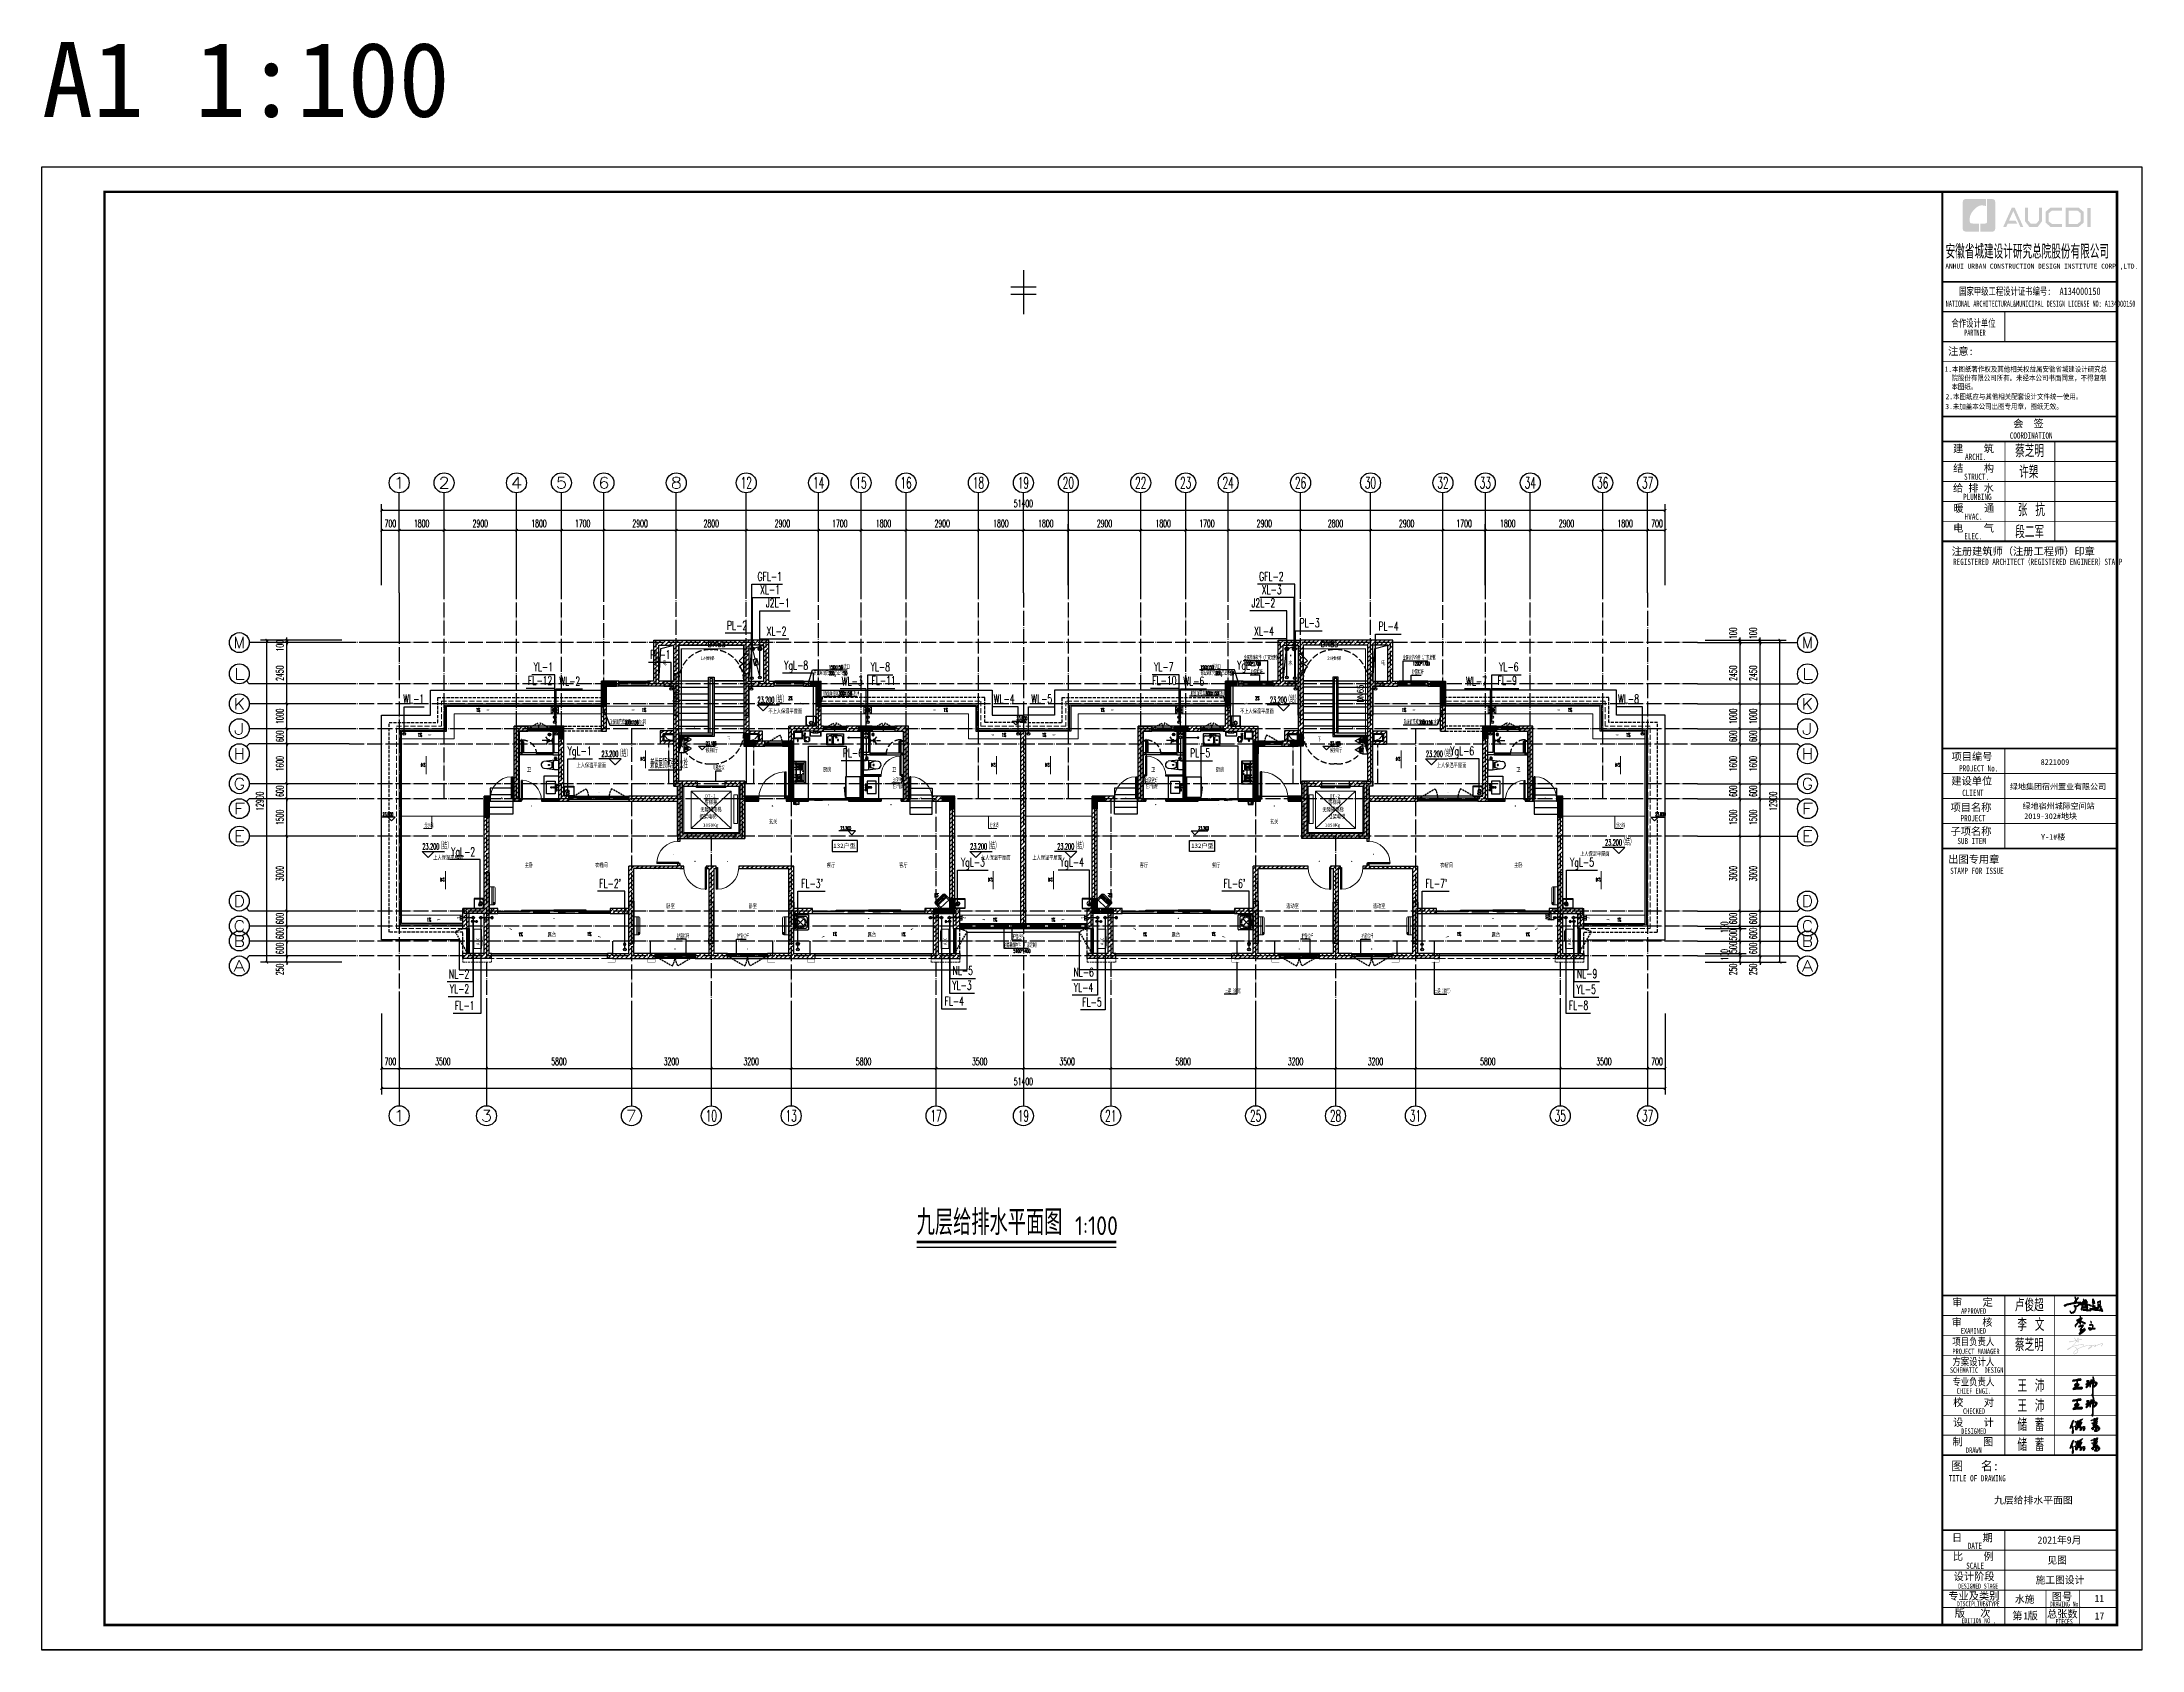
# Model space of a CAD drawing. Extents: x 27938 to 1507990, y 110129 to 923079.
# Drawn here: x 813614 to 897714, y 256415 to 320815 of the extents above; entities that cross this region are included whole.
import ezdxf
from ezdxf.enums import TextEntityAlignment as Align

# ---------------------------------------------------------------- set-up
doc = ezdxf.new("R2010")
doc.units = 0
doc.header["$LTSCALE"] = 1000
doc.header["$MEASUREMENT"] = 0
for name, pattern in [('#P_--_20B1_001_t3$0$DASH', [0.35, 0.25, -0.1]), ('$1$DASH', [0.35, 0.25, -0.1]), ('__DASH', [0.35, 0.25, -0.1]), ('DASH', [0.35, 0.25, -0.1]), ('DOTE', [2.42, 2, -0.2, 0.02, -0.2])]:
    doc.linetypes.add(name, pattern=pattern)
for name, color, linetype in [('----建筑底图', 8, 'Continuous'), ('3-栏杆1', 135, 'Continuous'), ('AH-FURNITURE', 1, 'Continuous'), ('AXIS', 3, 'Continuous'), ('AXIS_TEXT', 7, 'Continuous'), ('COLU', 7, 'Continuous'), ('COLUMN', 9, 'Continuous'), ('CURTWALL', 4, 'Continuous'), ('DIM_ELEV', 3, 'Continuous'), ('DIM_LEAD', 3, 'Continuous'), ('DIM_SYMB', 3, 'Continuous'), ('DIM_不分区消火栓', 1, 'Continuous'), ('DIM_凝结', 150, 'Continuous'), ('DIM_废水', 31, 'Continuous'), ('DIM_污水', 2, 'Continuous'), ('DIM_管井排水', 5, 'Continuous'), ('DIM_给水', 3, 'Continuous'), ('DIM_雨水', 4, 'Continuous'), ('DIM_餐饮排水', 31, 'Continuous'), ('DOTE', 1, 'Continuous'), ('EQUIP-安防', 3, 'Continuous'), ('EQUIP_地漏', 7, 'Continuous'), ('EQUIP_污水', 7, 'Continuous'), ('EQUIP_消火栓', 7, 'Continuous'), ('EQUIP_消防', 7, 'Continuous'), ('EQUIP_雨水斗', 7, 'Continuous'), ('IP-bath&kitchen-JOHNSON', 4, 'Continuous'), ('LVTRY', 6, 'Continuous'), ('P-bath&kitchen-JOHNSON', 4, 'Continuous'), ('PIPE-不分区消火栓', 1, 'TG_X'), ('PIPE-不分区给水', 3, 'J'), ('PIPE-凝结', 150, 'N'), ('PIPE-废水', 31, 'TG_F'), ('PIPE-雨水', 4, 'TG_Y'), ('PIPE-餐饮排水', 41, 'P'), ('PUB_HATCH', 8, 'Continuous'), ('PUB_TEXT', 4, 'Continuous'), ('ROOF', 4, 'Continuous'), ('S-砼墙填充', 251, 'Continuous'), ('STAIR', 2, 'Continuous'), ('TEXT_不分区消火栓', 7, 'Continuous'), ('VALVE_不分区消火栓', 7, 'Continuous'), ('VPIPE-不分区消火栓', 1, 'Continuous'), ('VPIPE-中水', 122, 'Continuous'), ('VPIPE-凝结', 150, 'N'), ('VPIPE-废水', 31, 'Continuous'), ('VPIPE-污水', 2, 'W'), ('VPIPE-消防', 1, 'X1'), ('VPIPE-管井排水', 210, 'GF'), ('VPIPE-给水', 3, 'J1'), ('VPIPE-给水中', 72, 'J2'), ('VPIPE-雨水', 4, 'Y'), ('VPIPE-餐饮排水', 41, 'P'), ('WALL', 9, 'Continuous'), ('WINDOW', 4, 'Continuous'), ('WINDOW_TEXT', 7, 'Continuous'), ('保温', 6, 'Continuous'), ('图框', 140, 'Continuous'), ('图签文字', 147, 'Continuous'), ('建筑-排气道', 9, 'Continuous'), ('机电标识类', 1, 'Continuous'), ('污水', 3, 'Continuous'), ('电子签名-李文', 7, 'DASH'), ('看线', 251, 'Continuous'), ('签名-水', 7, 'Continuous'), ('管', 193, 'Continuous'), ('铝合金', 144, 'Continuous')]:
    doc.layers.add(name, color=color, linetype=linetype)
for name, color, linetype, lineweight in [('3.5方案汇报，与郭总、侯月琴确定户型_t8$0$STAIR', 2, 'Continuous', 18), ('EQUIP-消防', 3, 'Continuous', 20), ('可改文字', 6, 'Continuous', 18), ('图签', 147, 'Continuous', 18), ('填充', 251, 'Continuous', 5), ('平面-分水线', 214, 'Continuous', 15), ('平面-排水沟', 86, 'Continuous', 15), ('平面-栏杆', 135, 'Continuous', 15), ('平面-看线', 45, 'Continuous', 15), ('平面-空调室内机', 176, 'Continuous', 9), ('平面-空调预留孔', 173, 'Continuous', 15), ('空调', 76, 'Continuous', 13), ('立面-洞口示意', 152, 'Continuous', 13), ('粉刷', 251, 'Continuous', 9)]:
    doc.layers.add(name, color=color, linetype=linetype, lineweight=lineweight)
doc.layers.add('yichutu', color=7, linetype='Continuous', true_color=0xffffff, plot=False)
doc.styles.add('_TCH_AXIS', font='COMPLEX', dxfattribs={"bigfont": 'GBCBIG'})
doc.styles.add('_TCH_DIM', font='SIMPLEX.shx', dxfattribs={"width": 0.7, "bigfont": 'GBCBIG.shx'})
doc.styles.add('_TCH_DIM_T3', font='SIMPLEX.shx', dxfattribs={"width": 0.494118, "bigfont": 'GBCBIG.shx'})
doc.styles.add('_TCH_LABEL', font='simhei.ttf')
doc.styles.add('_TCH_WINDOW', font='SIMPLEX.shx', dxfattribs={"width": 0.7, "height": 3.5, "bigfont": 'GBCBIG.shx'})
doc.styles.add('_TEL_DIM', font='SIMPLEX', dxfattribs={"width": 0.8, "height": 3.5, "bigfont": 'HZTXT'})
doc.styles.add('_TWT_PIPEDN', font='SIMPLEX', dxfattribs={"width": 0.8, "height": 3.5, "bigfont": 'HZTXT'})
doc.styles.add('_TWT_SERIAL', font='SIMPLEX', dxfattribs={"width": 0.8, "height": 3.5, "bigfont": 'HZTXT'})
doc.styles.add('COMPLEX', font='COMPLEX')
doc.styles.add('DIM_FONT', font='SIMPLEX.shx', dxfattribs={"width": 0.56})
doc.styles.add('DIM_FONT_T3', font='SIMPLEX', dxfattribs={"width": 0.705882, "bigfont": 'GBCBIG'})
doc.styles.add('HT', font='simhei.ttf')
doc.styles.get("Standard").update_dxf_attribs({"font": 'gbenor.shx', "bigfont": 'gbcbig.shx'})
doc.styles.add('TG_LINETYPE', font='SIMPLEX', dxfattribs={"width": 0.8, "height": 3, "bigfont": 'HZTXT'})
doc.styles.add('宋体', font='', dxfattribs={"height": 50})
doc.styles.add('建筑图签-1', font='simhei.ttf', dxfattribs={"width": 0.7})
doc.styles.add('建筑图签-2', font='TXT.shx', dxfattribs={"width": 0.5, "bigfont": 'HZTXT.shx'})
doc.styles.add('房间名称', font='TSSDENG', dxfattribs={"width": 0.8, "bigfont": 'HZTXT'})
doc.styles.add('黑体', font='simhei.ttf')
doc.styles.get('宋体').set_extended_font_data('SimSun')
doc.linetypes.add('GF', pattern='A,3,-0.2,["GF",Standard,S=0.25,R=0,X=-0.1,Y=-0.115],-0.35', length=3.55)
doc.linetypes.add('J', pattern='A,3,-0.2,["J",Standard,S=0.25,R=0,X=-0.1,Y=-0.115],-0.2', length=3.4)
doc.linetypes.add('J1', pattern='A,3,-0.2,["J1",Standard,S=0.25,R=0,X=-0.1,Y=-0.115],-0.35', length=3.55)
doc.linetypes.add('J2', pattern='A,3,-0.2,["J2",Standard,S=0.25,R=0,X=-0.1,Y=-0.115],-0.35', length=3.55)
doc.linetypes.add('N', pattern='A,3,-0.2,["N",Standard,S=0.25,R=0,X=-0.1,Y=-0.115],-0.2', length=3.4)
doc.linetypes.add('P', pattern='A,3,-0.2,["P",Standard,S=0.25,R=0,X=-0.1,Y=-0.115],-0.2', length=3.4)
doc.linetypes.add('TG_F', pattern='A,2,-0.3,["F",TG_LINETYPE,S=0.1,R=0,X=-0.23,Y=-0.15],0', length=2.3)
doc.linetypes.add('TG_X', pattern='A,2,-0.229,["X",TG_LINETYPE,S=0.1,R=0,X=-0.229,Y=-0.15],0', length=2.229)
doc.linetypes.add('TG_Y', pattern='A,2,-0.229,["Y",TG_LINETYPE,S=0.1,R=0,X=-0.229,Y=-0.15],0', length=2.229)
doc.linetypes.add('W', pattern='A,3,-0.2,["W",Standard,S=0.25,R=0,X=-0.1,Y=-0.115],-0.2', length=3.4)
doc.linetypes.add('X1', pattern='A,3,-0.2,["X1",Standard,S=0.25,R=0,X=-0.1,Y=-0.115],-0.35', length=3.55)
doc.linetypes.add('Y', pattern='A,3,-0.2,["Y",Standard,S=0.25,R=0,X=-0.1,Y=-0.115],-0.2', length=3.4)
doc.dimstyles.new('_TCH_ARCH&&100', dxfattribs={"dimtxt": 297.5, "dimasz": 100, "dimexe": 250, "dimexo": 300, "dimgap": 126.25, "dimtad": 1, "dimdec": 0, "dimzin": 0, "dimdsep": 46, "dimtxsty": '_TCH_DIM_T3', "dimblk": 'ARCHTICK', "dimcen": 0.09, "dimclrt": 4, "dimazin": 2, "dimtfac": 1, "dimtdec": 0, "dimtix": 1, "dimtmove": 2, "dimatfit": 3, "dimfxl": 100, "dimtolj": 1, "dimtzin": 0, "dimarcsym": 0})
doc.dimstyles.new('_TCH_ARCH&&50', dxfattribs={"dimtxt": 148.75, "dimasz": 50, "dimexe": 125, "dimexo": 150, "dimgap": 63.125, "dimtad": 1, "dimdec": 0, "dimzin": 0, "dimdsep": 46, "dimtxsty": '_TCH_DIM_T3', "dimblk": 'ARCHTICK', "dimcen": 0.09, "dimclrt": 4, "dimazin": 2, "dimtfac": 1, "dimtdec": 0, "dimtix": 1, "dimtmove": 2, "dimatfit": 3, "dimfxl": 100, "dimtolj": 1, "dimtzin": 0, "dimarcsym": 0})
pattern_1 = [(45, (0, 0), (0, 47.4157523), [100.584, -33.528]), (135, (23.708, 23.708), (3e-15, 47.4157523), [100.584, -33.528])]
pattern_2 = [(90, (0, 0), (-16.49778, 1e-15), [9.525, -19.05]), (210, (0, 0), (8.24889, -14.2874966), [9.525, -19.05]), (150, (6e-16, 9.525), (-8.24889, -14.2874966), [9.525, -19.05])]
pattern_3 = [(0, (-1147405.93, -633038.43), (0, 50), []), (0, (-1147405.93, -633021.764), (0, 50), []), (270, (-1147362.19, -633013.133), (50, -9e-15), [5.01775, -44.98225]), (270, (-1147399.65, -633013.133), (50, -9e-15), [5.01775, -44.98225]), (90, (-1147374.137, -633047.06), (-50, 3e-15), [5.01775, -44.98225]), (90, (-1147387.7, -633047.06), (-50, 3e-15), [5.01775, -44.98225]), (180, (-1147355.907, -633055.1), (-6e-15, -50), [50.02425, 0.02425]), (135, (-1147369.864, -633052.59), (3e-15, 49.99987405), [4.268, -66.44275]), (116.56505, (-1147322.882, -633049.57), (0.00011283, 49.99993342), [2.805, -108.9985]), (116.56505, (-1147372.882, -633049.57), (0.00011283, 49.99993342), [2.805, -108.9985]), (153.43495, (-1147314.847, -633055.098), (-0.0001128, 49.9999334), [5.61, -106.1935]), (153.43495, (-1147364.847, -633055.098), (-0.0001128, 49.9999334), [5.61, -106.1935]), (63.43495, (-1147324.137, -633042.044), (-0.00011283, 49.99993342), [26.714, -85.0895]), (63.43495, (-1147374.137, -633042.044), (-0.00011283, 49.99993342), [26.714, -85.0895]), (116.56505, (-1147312.19, -633013.133), (0.00011283, 49.99993342), [2.805, -108.9985]), (116.56505, (-1147362.19, -633013.133), (0.00011283, 49.99993342), [2.805, -108.9985]), (135, (-1147363.444, -633010.624), (3e-15, 49.99987405), [4.268, -66.44275]), (153.43495, (-1147316.462, -633007.606), (-0.0001128, 49.9999334), [5.61, -106.1935]), (153.43495, (-1147366.462, -633007.606), (-0.0001128, 49.9999334), [5.61, -106.1935]), (45, (-1147398.394, -633010.624), (0, 49.99987405), [4.268, -66.44275]), (63.43495, (-1147349.649, -633013.133), (-0.00011283, 49.99993342), [2.805, -108.9985]), (63.43495, (-1147399.649, -633013.133), (-0.00011283, 49.99993342), [2.805, -108.9985]), (26.56505, (-1147345.376, -633007.606), (0.0001128, 49.9999334), [5.61, -106.1935]), (26.56505, (-1147395.376, -633007.606), (0.0001128, 49.9999334), [5.61, -106.1935]), (116.56505, (-1147337.702, -633042.044), (0.00011283, 49.99993342), [26.714, -85.0895]), (116.56505, (-1147387.702, -633042.044), (0.00011283, 49.99993342), [26.714, -85.0895]), (45, (-1147391.974, -633052.59), (0, 49.99987405), [4.268, -66.44275]), (63.43495, (-1147338.956, -633049.57), (-0.00011283, 49.99993342), [2.805, -108.9985]), (63.43495, (-1147388.956, -633049.57), (-0.00011283, 49.99993342), [2.805, -108.9985]), (26.56505, (-1147346.99, -633055.098), (0.0001128, 49.9999334), [5.61, -106.1935]), (26.56505, (-1147396.99, -633055.098), (0.0001128, 49.9999334), [5.61, -106.1935])]
pattern_4 = [(45, (0, 89.76), (-88.38838, 88.38838), [])]

msp = doc.modelspace()

# ---------------------------------------------------------------- texts
at = {"layer": 'DIM_SYMB', "color": 7}
for s, height, p in [('九层给排水平面图', 1012.77, (848643.6, 273033.9)), ('1:100', 750, (854981.6, 273033.9))]:
    msp.add_text(s, height=height, dxfattribs=at).set_placement(p)
at = {"layer": '可改文字', "color": 3, "style": '宋体'}
msp.add_text('九层给排水平面图', height=281.28, dxfattribs=at).set_placement((893363.3, 262423.3), align=Align.MIDDLE)
at = {"layer": '图签', "color": 3, "style": '宋体'}
msp.add_text('11', height=286.68, dxfattribs=at).set_placement((895810.7, 258334.2))

# ---------------------------------------------------------------- blocks, each defined once
blk = doc.blocks.new('院标1')
h = blk.add_hatch(color=150)
h.dxf.hatch_style = 1
h.set_gradient(color1=(33, 113, 253), color2=(33, 113, 253), tint=1, name='INVCURVED')
edge = h.paths.add_edge_path()
edge.add_spline(control_points=[(116373, 648379), (116379, 648379), (116382, 648379), (116391, 648379), (116391, 648379), (116391, 648379), (116616, 648379), (116616, 648379), (116616, 648379), (116616, 648379), (116616, 648054), (116616, 648054), (116616, 648054), (116616, 648054), (116108, 648054), (116108, 648054), (116108, 648054), (116028, 648054), (115963, 648111), (115963, 648199), (115963, 648199), (115963, 648199), (115963, 649215), (115963, 649215), (115963, 649215), (115963, 649295), (116018, 649360), (116108, 649360), (116108, 649360), (116108, 649360), (116897, 649360), (116897, 649360), (116897, 649360), (116897, 649360), (116897, 649080), (116897, 649080), (116897, 649080), (116897, 649080), (116566, 649140), (116356, 648859), (116356, 648859), (116245, 648719), (116240, 648545), (116247, 648466), (116247, 648466), (116254, 648386), (116247, 648466), (116247, 648466), (116247, 648466), (116247, 648466), (116258, 648374), (116373, 648379)], knot_values=[0, 0, 0, 0, 0.071429, 0.071429, 0.071429, 0.107143, 0.142857, 0.142857, 0.142857, 0.178571, 0.214286, 0.214286, 0.214286, 0.25, 0.285714, 0.285714, 0.285714, 0.321429, 0.357143, 0.357143, 0.357143, 0.392857, 0.428571, 0.428571, 0.428571, 0.464286, 0.5, 0.5, 0.5, 0.535714, 0.571429, 0.571429, 0.571429, 0.607143, 0.642857, 0.642857, 0.642857, 0.678571, 0.714286, 0.714286, 0.714286, 0.75, 0.785714, 0.785714, 0.785714, 0.821429, 0.857143, 0.857143, 0.857143, 0.928571, 1, 1, 1, 1], degree=3, periodic=0)
h = blk.add_hatch(color=150)
h.dxf.hatch_style = 1
h.set_gradient(color1=(33, 113, 253), color2=(33, 113, 253), tint=1, name='INVCURVED')
edge = h.paths.add_edge_path()
edge.add_spline(control_points=[(117268, 649215), (117268, 649215), (117268, 648199), (117268, 648199), (117268, 648199), (117268, 648114), (117212, 648054), (117123, 648054), (117123, 648054), (117123, 648054), (116663, 648054), (116663, 648054), (116663, 648054), (116663, 648054), (116663, 648379), (116663, 648379), (116663, 648379), (116663, 648379), (116865, 648379), (116865, 648379), (116865, 648379), (116907, 648379), (116941, 648413), (116941, 648455), (116941, 648455), (116941, 648455), (116941, 649360), (116941, 649360), (116941, 649360), (116941, 649360), (117123, 649360), (117123, 649360), (117123, 649360), (117204, 649360), (117268, 649306), (117268, 649215)], knot_values=[0, 0, 0, 0, 0.1, 0.1, 0.1, 0.15, 0.2, 0.2, 0.2, 0.25, 0.3, 0.3, 0.3, 0.35, 0.4, 0.4, 0.4, 0.45, 0.5, 0.5, 0.5, 0.55, 0.6, 0.6, 0.6, 0.65, 0.7, 0.7, 0.7, 0.75, 0.8, 0.8, 0.8, 0.9, 1, 1, 1, 1], degree=3, periodic=0)
blk = doc.blocks.new('ljc')
at = {"linetype": 'Continuous'}
h = blk.add_hatch(color=0, dxfattribs=at)
h.paths.add_polyline_path([(2023, 1568), (2019, 1564), (2020, 1562), (2024, 1562), (2022, 1552), (1955, 1538), (1933, 1530), (1930, 1527), (1929, 1525), (1931, 1523), (1944, 1524), (1946, 1526), (1942, 1528), (1960, 1535), (1967, 1535), (1975, 1538), (1985, 1539), (1998, 1543), (2010, 1544), (2018, 1547), (2025, 1546), (2035, 1549), (2061, 1550), (2052, 1537), (2042, 1528), (2028, 1521), (2023, 1521), (2018, 1526), (2015, 1527), (2013, 1525), (2013, 1521), (2019, 1516), (2022, 1508), (2022, 1494), (2012, 1477), (2000, 1469), (1988, 1467), (1982, 1473), (1980, 1480), (1978, 1482), (1978, 1475), (1981, 1468), (1988, 1463), (1994, 1463), (2005, 1467), (2018, 1478), (2027, 1493), (2028, 1504), (2025, 1517), (2033, 1518), (2054, 1533), (2067, 1549), (2067, 1552), (2064, 1555), (2029, 1553), (2036, 1575), (2049, 1591), (2047, 1593), (2043, 1592), (2028, 1573), (2025, 1589), (2021, 1597), (2018, 1599), (2017, 1597), (2020, 1590)])
h.paths.add_polyline_path([(2081, 1522), (2081, 1528), (2075, 1541), (2093, 1562), (2097, 1572), (2094, 1577), (2087, 1576), (2089, 1572), (2092, 1572), (2091, 1567), (2080, 1551), (2066, 1537), (2065, 1535), (2067, 1533), (2073, 1535), (2077, 1523), (2077, 1513), (2072, 1496), (2072, 1492), (2074, 1490), (2078, 1494), (2083, 1510), (2099, 1510), (2119, 1507), (2119, 1500), (2116, 1496), (2108, 1493), (2087, 1496), (2084, 1492), (2087, 1489), (2103, 1488), (2122, 1483), (2140, 1484), (2148, 1482), (2152, 1486), (2152, 1491), (2148, 1488), (2125, 1488), (2114, 1490), (2124, 1499), (2126, 1509), (2121, 1512), (2119, 1511), (2108, 1514), (2124, 1523), (2132, 1532), (2130, 1535), (2121, 1536), (2115, 1533), (2109, 1533), (2123, 1555), (2121, 1559), (2114, 1557), (2116, 1564), (2115, 1569), (2111, 1573), (2105, 1572), (2093, 1554)])
h.paths.add_polyline_path([(2089, 1535), (2097, 1535), (2112, 1551), (2116, 1552), (2111, 1543), (2099, 1528), (2101, 1526), (2114, 1528), (2121, 1531), (2124, 1530), (2118, 1524), (2101, 1515), (2084, 1514), (2084, 1518)], flags=16)
h.paths.add_polyline_path([(2093, 1537), (2095, 1540), (2103, 1546), (2096, 1537)], flags=16)
h.paths.add_polyline_path([(2093, 1544), (2094, 1549), (2106, 1568), (2109, 1569), (2111, 1567), (2108, 1554), (2104, 1550)], flags=16)
h.paths.add_polyline_path([(2141, 1534), (2138, 1533), (2137, 1531), (2142, 1527), (2155, 1522), (2158, 1523), (2153, 1528)])
h.paths.add_polyline_path([(2175, 1522), (2173, 1524), (2172, 1546), (2183, 1545), (2185, 1547), (2183, 1557), (2178, 1566), (2177, 1561), (2180, 1556), (2181, 1550), (2175, 1550), (2170, 1554), (2169, 1574), (2171, 1574), (2175, 1569), (2176, 1571), (2170, 1579), (2167, 1579), (2165, 1577), (2164, 1562), (2166, 1553), (2163, 1553), (2162, 1551), (2167, 1547), (2169, 1537), (2169, 1524), (2166, 1521), (2165, 1517), (2168, 1513), (2170, 1513), (2173, 1517), (2180, 1517), (2178, 1502), (2175, 1500), (2167, 1499), (2175, 1496), (2180, 1497), (2183, 1500), (2184, 1511), (2187, 1521), (2185, 1523)])
h.paths.add_polyline_path([(2233, 1542), (2233, 1564), (2231, 1567), (2215, 1558), (2210, 1557), (2206, 1552), (2211, 1548), (2211, 1551), (2229, 1560), (2228, 1542), (2227, 1537), (2224, 1533), (2220, 1534), (2213, 1542), (2211, 1543), (2209, 1541), (2209, 1508), (2189, 1508), (2187, 1506), (2191, 1503), (2213, 1503), (2217, 1511), (2222, 1516), (2232, 1518), (2234, 1513), (2234, 1505), (2227, 1505), (2232, 1502), (2232, 1500), (2228, 1497), (2229, 1493), (2239, 1495), (2243, 1489), (2243, 1486), (2212, 1492), (2189, 1492), (2179, 1494), (2176, 1496), (2167, 1496), (2164, 1498), (2154, 1499), (2147, 1503), (2144, 1503), (2143, 1501), (2144, 1498), (2153, 1494), (2174, 1491), (2186, 1487), (2211, 1487), (2222, 1484), (2230, 1484), (2243, 1480), (2249, 1480), (2251, 1482), (2244, 1496), (2246, 1499), (2238, 1503), (2239, 1513), (2237, 1520), (2233, 1523), (2224, 1522), (2214, 1516), (2212, 1522), (2213, 1536), (2220, 1530), (2228, 1530), (2230, 1532)])
at = {"color": 0, "linetype": 'Continuous', "elevation": 16426272}
for points in [[(1930, 1527), (1929, 1525), (1931, 1523), (1944, 1524), (1946, 1526), (1942, 1528), (1960, 1535), (1967, 1535), (1975, 1538), (1985, 1539), (1998, 1543), (2010, 1544), (2018, 1547), (2025, 1546), (2035, 1549), (2061, 1550), (2052, 1537), (2042, 1528), (2028, 1521), (2023, 1521), (2018, 1526), (2015, 1527), (2013, 1525), (2013, 1521), (2019, 1516), (2022, 1508), (2022, 1494), (2012, 1477), (2000, 1469), (1988, 1467), (1982, 1473), (1980, 1480), (1978, 1482), (1978, 1475), (1981, 1468), (1988, 1463), (1994, 1463), (2005, 1467), (2018, 1478), (2027, 1493), (2028, 1504), (2025, 1517), (2033, 1518), (2054, 1533), (2067, 1549), (2067, 1552), (2064, 1555), (2029, 1553), (2036, 1575), (2049, 1591), (2047, 1593), (2043, 1592), (2028, 1573), (2025, 1589), (2021, 1597), (2018, 1599), (2017, 1597), (2020, 1590), (2023, 1568), (2019, 1564), (2020, 1562), (2024, 1562), (2022, 1552), (1955, 1538), (1933, 1530), (1930, 1527)], [(2163, 1553), (2162, 1551), (2167, 1547), (2169, 1537), (2169, 1524), (2166, 1521), (2165, 1517), (2168, 1513), (2170, 1513), (2173, 1517), (2180, 1517), (2178, 1502), (2175, 1500), (2167, 1499), (2175, 1496), (2180, 1497), (2183, 1500), (2184, 1511), (2187, 1521), (2185, 1523), (2175, 1522), (2173, 1524), (2172, 1546), (2183, 1545), (2185, 1547), (2183, 1557), (2178, 1566), (2177, 1561), (2180, 1556), (2181, 1550), (2175, 1550), (2170, 1554), (2169, 1574), (2171, 1574), (2175, 1569), (2176, 1571), (2170, 1579), (2167, 1579), (2165, 1577), (2164, 1562), (2166, 1553), (2163, 1553)], [(2016, 1561), (2015, 1560), (2017, 1560), (2016, 1561)], [(2017, 1562), (2016, 1561), (2019, 1561), (2017, 1562)], [(2066, 1537), (2065, 1535), (2067, 1533), (2073, 1535), (2077, 1523), (2077, 1513), (2072, 1496), (2072, 1492), (2074, 1490), (2078, 1494), (2083, 1510), (2099, 1510), (2119, 1507), (2119, 1500), (2116, 1496), (2108, 1493), (2087, 1496), (2084, 1492), (2087, 1489), (2103, 1488), (2122, 1483), (2140, 1484), (2148, 1482), (2152, 1486), (2152, 1491), (2148, 1488), (2125, 1488), (2114, 1490), (2124, 1499), (2126, 1509), (2121, 1512), (2119, 1511), (2108, 1514), (2124, 1523), (2132, 1532), (2130, 1535), (2121, 1536), (2115, 1533), (2109, 1533), (2123, 1555), (2121, 1559), (2114, 1557), (2116, 1564), (2115, 1569), (2111, 1573), (2105, 1572), (2093, 1554), (2081, 1522), (2081, 1528), (2075, 1541), (2093, 1562), (2097, 1572), (2094, 1577), (2087, 1576), (2089, 1572), (2092, 1572), (2091, 1567), (2080, 1551), (2066, 1537)], [(2084, 1514), (2084, 1518), (2089, 1535), (2097, 1535), (2112, 1551), (2116, 1552), (2111, 1543), (2099, 1528), (2101, 1526), (2114, 1528), (2121, 1531), (2124, 1530), (2118, 1524), (2101, 1515), (2084, 1514)], [(2093, 1544), (2094, 1549), (2106, 1568), (2109, 1569), (2111, 1567), (2108, 1554), (2104, 1550), (2093, 1544)], [(2093, 1537), (2095, 1540), (2103, 1546), (2096, 1537), (2093, 1537)], [(2138, 1533), (2137, 1531), (2142, 1527), (2155, 1522), (2158, 1523), (2153, 1528), (2141, 1534), (2138, 1533)], [(2144, 1503), (2143, 1501), (2144, 1498), (2153, 1494), (2174, 1491), (2186, 1487), (2211, 1487), (2222, 1484), (2230, 1484), (2243, 1480), (2249, 1480), (2251, 1482), (2244, 1496), (2246, 1499), (2238, 1503), (2239, 1513), (2237, 1520), (2233, 1523), (2224, 1522), (2214, 1516), (2212, 1522), (2213, 1536), (2220, 1530), (2228, 1530), (2230, 1532), (2233, 1542), (2233, 1564), (2231, 1567), (2215, 1558), (2210, 1557), (2206, 1552), (2211, 1548), (2211, 1551), (2229, 1560), (2228, 1542), (2227, 1537), (2224, 1533), (2220, 1534), (2213, 1542), (2211, 1543), (2209, 1541), (2209, 1508), (2189, 1508), (2187, 1506), (2191, 1503), (2213, 1503), (2217, 1511), (2222, 1516), (2232, 1518), (2234, 1513), (2234, 1505), (2227, 1505), (2232, 1502), (2232, 1500), (2228, 1497), (2229, 1493), (2239, 1495), (2243, 1489), (2243, 1486), (2212, 1492), (2189, 1492), (2179, 1494), (2176, 1496), (2167, 1496), (2164, 1498), (2154, 1499), (2147, 1503), (2144, 1503)], [(2177, 1569), (2176, 1570), (2175, 1567), (2177, 1565), (2177, 1569)]]:
    blk.add_lwpolyline(points, dxfattribs=at)
blk = doc.blocks.new('A$C44B256A7')
at = {"layer": '电子签名-李文'}
h = blk.add_hatch(color=0, dxfattribs=at)
h.dxf.hatch_style = 1
h.paths.add_polyline_path([(934, -1198), (941, -1210), (956, -1216), (968, -1207), (992, -1199), (1012, -1194), (1037, -1192), (1054, -1200), (1076, -1215), (1093, -1230), (1096, -1243), (1095, -1265), (1092, -1286), (1086, -1310), (1075, -1335), (1059, -1365), (1039, -1388), (1024, -1405), (1007, -1416), (991, -1423), (973, -1429), (958, -1429), (945, -1423), (936, -1414), (927, -1402), (919, -1391), (910, -1376), (910, -1366), (915, -1361), (935, -1366), (957, -1369), (977, -1373), (1002, -1377), (1020, -1380), (1055, -1386), (1075, -1389), (1102, -1393), (1140, -1392), (1169, -1396), (1199, -1396), (1222, -1404), (1226, -1395), (1230, -1384), (1221, -1380), (1202, -1379), (1168, -1378), (1110, -1373), (1073, -1371), (1046, -1369), (997, -1351), (972, -1349), (946, -1344), (925, -1342), (903, -1340), (893, -1348), (890, -1366), (894, -1381), (897, -1390), (916, -1418), (935, -1434), (951, -1442), (978, -1445), (993, -1442), (1013, -1435), (1029, -1424), (1042, -1415), (1055, -1395), (1073, -1371), (1079, -1362), (1095, -1333), (1111, -1306), (1111, -1281), (1114, -1251), (1116, -1233), (1101, -1208), (1084, -1194), (1069, -1182), (1055, -1176), (1037, -1171), (1016, -1172), (990, -1176), (970, -1183), (958, -1186), (940, -1186), (934, -1191)])
h.paths.add_polyline_path([(987, -1030), (1007, -1049), (1020, -1066), (1032, -1071), (1036, -1064), (1030, -1052), (1020, -1039), (1013, -1028), (1006, -1017), (992, -1016), (986, -1024)])
h.paths.add_polyline_path([(395, -1278), (403, -1295), (420, -1295), (516, -1261), (580, -1237), (606, -1225), (604, -1242), (569, -1289), (521, -1338), (502, -1370), (469, -1415), (459, -1437), (466, -1461), (473, -1463), (505, -1473), (561, -1464), (589, -1463), (635, -1455), (656, -1452), (683, -1449), (699, -1446), (687, -1462), (666, -1475), (650, -1485), (642, -1496), (607, -1527), (583, -1544), (580, -1546), (575, -1557), (545, -1583), (532, -1592), (516, -1602), (509, -1608), (462, -1636), (449, -1640), (446, -1634), (474, -1608), (494, -1591), (506, -1568), (523, -1548), (531, -1543), (553, -1516), (584, -1491), (603, -1465), (635, -1430), (668, -1402), (694, -1383), (693, -1366), (669, -1376), (650, -1395), (619, -1417), (594, -1442), (569, -1472), (533, -1499), (492, -1545), (460, -1590), (425, -1625), (417, -1648), (432, -1658), (463, -1657), (488, -1643), (516, -1628), (543, -1606), (571, -1586), (603, -1554), (635, -1533), (664, -1502), (690, -1485), (715, -1464), (726, -1446), (732, -1424), (710, -1420), (656, -1427), (590, -1434), (534, -1446), (510, -1444), (492, -1444), (486, -1428), (519, -1384), (565, -1324), (604, -1274), (630, -1231), (626, -1201), (589, -1206), (563, -1218), (528, -1229), (519, -1232), (499, -1236), (473, -1243), (448, -1253), (428, -1261), (405, -1271), (394, -1276)])
edge = h.paths.add_edge_path()
edge.add_line((470, -744), (463, -751))
edge.add_line((479, -744), (470, -744))
edge.add_line((486, -757), (479, -744))
edge.add_line((488, -983), (488, -948))
edge.add_line((505, -985), (488, -983))
edge.add_line((531, -998), (505, -985))
edge.add_line((559, -1019), (531, -998))
edge.add_line((586, -1042), (559, -1019))
edge.add_line((649, -1079), (586, -1042))
edge.add_line((698, -1095), (649, -1079))
edge.add_line((735, -1105), (698, -1095))
edge.add_line((727, -1120), (735, -1105))
edge.add_line((692, -1122), (727, -1120))
edge.add_line((655, -1122), (692, -1122))
edge.add_line((675, -1107), (655, -1122))
edge.add_line((627, -1093), (675, -1107))
edge.add_line((570, -1058), (627, -1093))
edge.add_line((495, -1007), (570, -1058))
edge.add_line((490, -1012), (495, -1007))
edge.add_line((495, -1144), (490, -1012))
edge.add_line((491, -1152), (495, -1144))
edge.add_line((471, -1149), (491, -1152))
edge.add_line((413, -1057), (471, -1149))
edge.add_line((371, -1021), (413, -1057))
edge.add_line((341, -1002), (371, -1021))
edge.add_line((314, -991), (341, -1002))
edge.add_line((286, -969), (314, -991))
edge.add_line((297, -954), (286, -969))
edge.add_line((497, -860), (487, -865))
edge.add_line((563, -849), (497, -860))
edge.add_line((565, -866), (563, -849))
edge.add_line((448, -990), (471, -966))
edge.add_line((239, -1246), (448, -990))
edge.add_line((247, -1268), (239, -1246))
edge.add_line((227, -1272), (247, -1268))
edge.add_line((213, -1252), (227, -1272))
edge.add_line((221, -1213), (213, -1252))
edge.add_line((366, -1049), (221, -1213))
edge.add_line((531, -873), (487, -920))
edge.add_line((523, -874), (531, -873))
edge.add_line((444, -905), (468, -895))
edge.add_line((350, -952), (444, -905))
edge.add_line((322, -977), (350, -952))
edge.add_line((376, -998), (322, -977))
edge.add_line((410, -1028), (376, -998))
edge.add_line((430, -1046), (410, -1028))
edge.add_line((458, -1093), (430, -1046))
edge.add_line((476, -1116), (458, -1093))
edge.add_line((463, -751), (470, -938))
h = blk.add_hatch(color=0, dxfattribs=at)
h.dxf.hatch_style = 1
h.paths.add_polyline_path([(401, -1047), (383, -1031), (366, -1049), (221, -1213), (213, -1252), (227, -1272), (247, -1268), (239, -1246)])
h.paths.add_polyline_path([(414, -1032), (410, -1028), (397, -1017), (383, -1031), (401, -1047)])
h = blk.add_hatch(color=0, dxfattribs=at)
h.dxf.hatch_style = 1
h.paths.add_polyline_path([(322, -977), (350, -952), (444, -905), (468, -895), (468, -874), (297, -954), (286, -969), (314, -991), (341, -1002), (371, -1021), (383, -1031), (397, -1017), (376, -998)])
h = blk.add_hatch(color=0, dxfattribs=at)
h.dxf.hatch_style = 1
h.paths.add_polyline_path([(470, -938), (397, -1017), (414, -1031), (448, -990), (471, -966), (476, -1116), (458, -1093), (430, -1046), (414, -1032), (401, -1047), (413, -1057), (471, -1149), (491, -1152), (495, -1144), (490, -1012), (495, -1007), (570, -1058), (627, -1093), (675, -1107), (655, -1122), (692, -1122), (727, -1120), (735, -1105), (698, -1095), (649, -1079), (586, -1042), (559, -1019), (531, -998), (505, -985), (488, -983), (488, -948), (565, -866), (563, -849), (497, -860), (487, -865), (486, -757), (479, -744), (470, -744), (463, -751)])
h.paths.add_polyline_path([(487, -888), (535, -869), (487, -920)], flags=16)
h = blk.add_hatch(color=0, dxfattribs=at)
h.dxf.hatch_style = 1
h.paths.add_polyline_path([(604, -1432), (594, -1442), (576, -1464), (589, -1463), (607, -1460), (636, -1429)])
h.paths.add_polyline_path([(1055, -1386), (1061, -1387), (1073, -1371), (1055, -1370), (1043, -1384)])
at = {"layer": '电子签名-李文', "color": 0}
for p, q in [((366, -1049, 0), (221, -1213, 0)), ((239, -1246, 0), (448, -990, 0)), ((297, -954, 0), (286, -969, 0)), ((286, -969, 0), (314, -991, 0)), ((468, -874, 0), (297, -954, 0)), ((314, -991, 0), (341, -1002, 0)), ((322, -977, 0), (350, -952, 0)), ((376, -998, 0), (322, -977, 0)), ((341, -1002, 0), (371, -1021, 0)), ((350, -952, 0), (444, -905, 0)), ((470, -938, 0), (366, -1049, 0)), ((371, -1021, 0), (413, -1057, 0)), ((410, -1028, 0), (376, -998, 0)), ((430, -1046, 0), (410, -1028, 0)), ((458, -1093, 0), (430, -1046, 0)), ((444, -905, 0), (468, -895, 0)), ((448, -990, 0), (471, -966, 0)), ((470, -744, 0), (463, -751, 0)), ((463, -751, 0), (470, -938, 0)), ((479, -744, 0), (470, -744, 0)), ((471, -966, 0), (476, -1116, 0)), ((486, -757, 0), (479, -744, 0)), ((487, -865, 0), (486, -757, 0)), ((497, -860, 0), (487, -865, 0)), ((531, -873, 0), (487, -920, 0)), ((487, -888, 0), (523, -874, 0)), ((487, -920, 0), (487, -888, 0)), ((488, -948, 0), (565, -866, 0)), ((488, -983, 0), (488, -948, 0)), ((505, -985, 0), (488, -983, 0)), ((490, -1012, 0), (495, -1007, 0)), ((495, -1144, 0), (490, -1012, 0)), ((495, -1007, 0), (570, -1058, 0)), ((563, -849, 0), (497, -860, 0)), ((531, -998, 0), (505, -985, 0)), ((523, -874, 0), (531, -873, 0)), ((559, -1019, 0), (531, -998, 0)), ((586, -1042, 0), (559, -1019, 0)), ((565, -866, 0), (563, -849, 0)), ((649, -1079, 0), (586, -1042, 0)), ((221, -1213, 0), (213, -1252, 0)), ((213, -1252, 0), (227, -1272, 0)), ((227, -1272, 0), (247, -1268, 0)), ((247, -1268, 0), (239, -1246, 0)), ((413, -1057, 0), (471, -1149, 0)), ((476, -1116, 0), (458, -1093, 0)), ((471, -1149, 0), (491, -1152, 0)), ((491, -1152, 0), (495, -1144, 0)), ((570, -1058, 0), (627, -1093, 0)), ((627, -1093, 0), (675, -1107, 0)), ((698, -1095, 0), (649, -1079, 0)), ((675, -1107, 0), (655, -1122, 0)), ((655, -1122, 0), (692, -1122, 0)), ((692, -1122, 0), (727, -1120, 0)), ((735, -1105, 0), (698, -1095, 0)), ((727, -1120, 0), (735, -1105, 0))]:
    blk.add_line(p, q, dxfattribs=at)
at = {"layer": '电子签名-李文', "color": 0, "elevation": 0}
for points in [[(987, -1030), (1007, -1049), (1020, -1066), (1032, -1071), (1036, -1064), (1030, -1052), (1020, -1039), (1013, -1028), (1006, -1017), (992, -1016), (986, -1024), (987, -1030)], [(395, -1278), (403, -1295), (420, -1295), (516, -1261), (580, -1237), (606, -1225), (604, -1242), (569, -1289), (521, -1338), (502, -1370), (469, -1415), (459, -1437), (466, -1461), (473, -1463), (505, -1473), (561, -1464), (589, -1463), (635, -1455), (656, -1452), (683, -1449), (699, -1446), (687, -1462), (666, -1475), (650, -1485), (642, -1496), (607, -1527), (583, -1544), (580, -1546), (575, -1557), (545, -1583), (532, -1592), (516, -1602), (509, -1608), (462, -1636), (449, -1640), (446, -1634), (474, -1608), (494, -1591), (506, -1568), (523, -1548), (531, -1543), (553, -1516), (584, -1491), (603, -1465), (635, -1430), (668, -1402), (694, -1383), (693, -1366), (669, -1376), (650, -1395), (619, -1417), (594, -1442), (569, -1472), (533, -1499), (492, -1545), (460, -1590), (425, -1625), (417, -1648), (432, -1658), (463, -1657), (488, -1643), (516, -1628), (543, -1606), (571, -1586), (603, -1554), (635, -1533), (664, -1502), (690, -1485), (715, -1464), (726, -1446), (732, -1424), (710, -1420), (656, -1427), (590, -1434), (534, -1446), (510, -1444), (492, -1444), (486, -1428), (519, -1384), (565, -1324), (604, -1274), (630, -1231), (626, -1201), (589, -1206), (563, -1218), (528, -1229), (519, -1232), (499, -1236), (473, -1243), (448, -1253), (428, -1261), (405, -1271), (394, -1276), (395, -1278)], [(934, -1198), (941, -1210), (956, -1216), (968, -1207), (992, -1199), (1012, -1194), (1037, -1192), (1054, -1200), (1076, -1215), (1093, -1230), (1096, -1243), (1095, -1265), (1092, -1286), (1086, -1310), (1075, -1335), (1059, -1365), (1039, -1388), (1024, -1405), (1007, -1416), (991, -1423), (973, -1429), (958, -1429), (945, -1423), (936, -1414), (927, -1402), (919, -1391), (910, -1376), (910, -1366), (915, -1361), (935, -1366), (957, -1369), (977, -1373), (1002, -1377), (1020, -1380), (1055, -1386), (1075, -1389), (1102, -1393), (1140, -1392), (1169, -1396), (1199, -1396), (1222, -1404), (1226, -1395), (1230, -1384), (1221, -1380), (1202, -1379), (1168, -1378), (1110, -1373), (1073, -1371), (1046, -1369), (997, -1351), (972, -1349), (946, -1344), (925, -1342), (903, -1340), (893, -1348), (890, -1366), (894, -1381), (897, -1390), (916, -1418), (935, -1434), (951, -1442), (978, -1445), (993, -1442), (1013, -1435), (1029, -1424), (1042, -1415), (1055, -1395), (1073, -1371), (1079, -1362), (1095, -1333), (1111, -1306), (1111, -1281), (1114, -1251), (1116, -1233), (1101, -1208), (1084, -1194), (1069, -1182), (1055, -1176), (1037, -1171), (1016, -1172), (990, -1176), (970, -1183), (958, -1186), (940, -1186), (934, -1191), (934, -1198)]]:
    blk.add_lwpolyline(points, dxfattribs=at)
blk = doc.blocks.new('jhsarg')
at = {"linetype": 'Continuous'}
h = blk.add_hatch(color=256, dxfattribs=at)
h.paths.add_polyline_path([(376, 273), (367, 254), (365, 243), (363, 241), (364, 239), (365, 238), (368, 247), (367, 248), (377, 269), (385, 292), (389, 297), (387, 299), (382, 293)])
h.paths.add_polyline_path([(382, 251), (377, 258), (375, 258), (374, 256), (379, 251), (382, 238), (381, 200), (383, 199), (385, 213), (384, 242)])
h.paths.add_polyline_path([(411, 284), (404, 289), (400, 288), (400, 285), (405, 283), (406, 284), (410, 279), (410, 270), (405, 259), (408, 261), (412, 269), (413, 279)], flags=17)
h.paths.add_polyline_path([(442, 296), (453, 305), (455, 310), (448, 304), (440, 304), (438, 298), (434, 295), (425, 293), (419, 294), (417, 292), (421, 286), (421, 272), (418, 255), (411, 236), (409, 238), (409, 243), (406, 250), (401, 255), (398, 255), (398, 253), (404, 248), (406, 244), (406, 228), (409, 224), (411, 226), (415, 235), (422, 269), (422, 289), (436, 293), (436, 285), (427, 261), (430, 260), (434, 268), (440, 275), (442, 273), (439, 265), (425, 242), (429, 241), (430, 247), (434, 251), (436, 251), (439, 247), (440, 235), (437, 223), (441, 222), (452, 241), (458, 247), (464, 250), (467, 247), (467, 244), (461, 230), (461, 223), (465, 220), (468, 225), (471, 239), (470, 241), (472, 245), (467, 252), (462, 253), (452, 246), (443, 233), (442, 248), (439, 254), (436, 256), (440, 261), (449, 281), (448, 284), (446, 284), (440, 280), (438, 277), (436, 278)])
h.paths.add_polyline_path([(546, 311), (541, 311), (540, 308), (542, 305), (540, 303), (527, 300), (519, 300), (518, 298), (522, 295), (528, 298), (540, 300), (542, 295), (541, 284), (538, 281), (525, 276), (528, 273), (539, 278), (542, 277), (544, 280), (548, 282), (552, 279), (547, 274), (532, 265), (533, 263), (536, 263), (549, 271), (551, 270), (543, 261), (537, 257), (539, 252), (531, 247), (524, 239), (524, 235), (529, 234), (529, 229), (532, 227), (534, 229), (535, 236), (547, 247), (554, 250), (566, 250), (571, 244), (558, 236), (556, 237), (556, 241), (558, 246), (553, 246), (554, 234), (545, 223), (545, 218), (547, 216), (560, 215), (573, 224), (580, 235), (580, 241), (578, 246), (568, 254), (566, 259), (567, 261), (562, 263), (561, 261), (565, 255), (564, 253), (552, 253), (541, 247), (537, 243), (535, 244), (538, 249), (555, 262), (554, 265), (551, 265), (552, 267), (554, 265), (553, 268), (561, 276), (561, 278), (557, 281), (564, 287), (564, 289), (558, 291), (563, 304), (565, 317), (562, 317), (560, 313), (548, 308)])
h.paths.add_polyline_path([(559, 309), (559, 300), (555, 299), (551, 302), (547, 300), (549, 297), (553, 296), (551, 290), (545, 285), (543, 288), (544, 289), (545, 302)], flags=16)
h.paths.add_polyline_path([(553, 290), (554, 289), (552, 289)], flags=16)
h.paths.add_polyline_path([(550, 283), (551, 282), (549, 282)], flags=16)
h.paths.add_polyline_path([(554, 284), (555, 283), (553, 283), (554, 282), (552, 282), (553, 283)], flags=16)
h.paths.add_polyline_path([(572, 248), (576, 243), (577, 236), (568, 223), (560, 217), (556, 219), (556, 225), (557, 226), (558, 233), (572, 244)], flags=16)
h.paths.add_polyline_path([(551, 226), (554, 226), (555, 219), (550, 219), (550, 225)], flags=16)
for points in [[(518, 298), (519, 300), (527, 300), (540, 303), (542, 305), (540, 308), (541, 311), (546, 311), (548, 308), (560, 313), (562, 317), (565, 317), (563, 304), (558, 291), (564, 289), (564, 287), (557, 281), (561, 278), (561, 276), (553, 268), (555, 262), (538, 249), (535, 244), (537, 243), (541, 247), (552, 253), (564, 253), (565, 255), (561, 261), (562, 263), (567, 261), (566, 259), (568, 254), (578, 246), (580, 241), (580, 235), (573, 224), (560, 215), (547, 216), (545, 218), (545, 223), (554, 234), (553, 246), (558, 246), (556, 241), (556, 237), (558, 236), (571, 244), (566, 250), (554, 250), (547, 247), (535, 236), (534, 229), (532, 227), (529, 229), (529, 234), (524, 235), (524, 239), (531, 247), (539, 252), (537, 257), (543, 261), (551, 270), (549, 271), (536, 263), (533, 263), (532, 265), (547, 274), (552, 279), (548, 282), (544, 280), (542, 277), (539, 278), (528, 273), (525, 276), (538, 281), (541, 284), (542, 295), (540, 300), (528, 298), (522, 295), (518, 298)], [(364, 239), (363, 241), (365, 243), (367, 254), (376, 273), (382, 293), (387, 299), (389, 297), (385, 292), (377, 269), (367, 248), (368, 247), (365, 238), (364, 239)], [(374, 256), (375, 258), (377, 258), (382, 251), (384, 242), (385, 213), (383, 199), (381, 200), (382, 238), (379, 251), (374, 256)], [(398, 253), (398, 255), (401, 255), (406, 250), (409, 243), (409, 238), (411, 236), (418, 255), (421, 272), (421, 286), (417, 292), (419, 294), (425, 293), (434, 295), (438, 298), (440, 304), (448, 304), (455, 310), (453, 305), (442, 296), (436, 278), (438, 277), (440, 280), (446, 284), (448, 284), (449, 281), (440, 261), (436, 256), (439, 254), (442, 248), (443, 233), (452, 246), (462, 253), (467, 252), (472, 245), (470, 241), (471, 239), (468, 225), (465, 220), (461, 223), (461, 230), (467, 244), (467, 247), (464, 250), (458, 247), (452, 241), (441, 222), (437, 223), (440, 235), (439, 247), (436, 251), (434, 251), (430, 247), (429, 241), (425, 242), (439, 265), (442, 273), (440, 275), (434, 268), (430, 260), (427, 261), (436, 285), (436, 293), (422, 289), (422, 269), (415, 235), (411, 226), (409, 224), (406, 228), (406, 244), (404, 248), (398, 253)], [(400, 285), (400, 288), (404, 289), (411, 284), (413, 279), (412, 269), (408, 261), (405, 259), (410, 270), (410, 279), (406, 284), (405, 283), (400, 285)], [(544, 289), (543, 288), (545, 285), (551, 290), (553, 296), (549, 297), (547, 300), (551, 302), (555, 299), (559, 300), (559, 309), (545, 302), (544, 289)], [(550, 283), (549, 282), (551, 282), (550, 283)], [(551, 226), (550, 225), (550, 219), (555, 219), (554, 226), (551, 226)], [(552, 267), (551, 265), (554, 265), (552, 267)], [(553, 290), (552, 289), (554, 289), (553, 290)], [(553, 283), (552, 282), (554, 282), (553, 283)], [(554, 284), (553, 283), (555, 283), (554, 284)], [(557, 226), (556, 225), (556, 219), (560, 217), (568, 223), (577, 236), (576, 243), (572, 248), (572, 244), (558, 233), (557, 226)]]:
    blk.add_lwpolyline(points, dxfattribs=at)
blk = doc.blocks.new('王沛')
h = blk.add_hatch(color=7)
h.paths.add_polyline_path([(205, 110), (204, 111), (202, 111), (187, 96), (190, 92), (198, 100)])
h.paths.add_polyline_path([(141, 110), (141, 111), (143, 110), (140, 108)], flags=16)
h.paths.add_polyline_path([(130, 110), (135, 110), (134, 102), (129, 107)], flags=16)
h.paths.add_polyline_path([(232, 120), (238, 120), (243, 118), (243, 115), (233, 103), (230, 103), (229, 113), (230, 119)], flags=16)
h.paths.add_polyline_path([(206, 120), (205, 121), (201, 121), (187, 114), (186, 111), (191, 109), (201, 115), (205, 115), (207, 117)])
h.paths.add_polyline_path([(206, 130), (205, 131), (193, 131), (191, 128), (196, 125), (203, 124), (207, 127)])
h.paths.add_polyline_path([(159, 141), (158, 142), (144, 141), (126, 136), (118, 136), (113, 132), (115, 129), (137, 133), (136, 116), (130, 115), (123, 110), (123, 108), (130, 99), (114, 86), (120, 83), (140, 88), (165, 88), (168, 91), (168, 93), (165, 96), (128, 92), (135, 97), (138, 97), (148, 107), (150, 111), (148, 114), (141, 116), (141, 129), (144, 135), (158, 136), (161, 139)])
h.paths.add_polyline_path([(229, 153), (228, 154), (225, 153), (227, 137), (225, 135), (215, 135), (212, 132), (214, 130), (226, 130), (225, 123), (222, 123), (213, 118), (218, 127), (217, 128), (213, 126), (209, 121), (207, 110), (208, 99), (210, 98), (212, 100), (212, 113), (220, 117), (226, 118), (224, 105), (223, 62), (222, 55), (219, 54), (222, 49), (225, 49), (227, 51), (228, 98), (233, 98), (245, 108), (249, 115), (249, 119), (242, 124), (230, 125), (231, 130), (234, 132), (234, 134), (231, 136), (232, 144)])
at = {"color": 7, "linetype": 'Continuous', "elevation": 7849739}
for points in [[(159, 141), (158, 142), (144, 141), (126, 136), (118, 136), (113, 132), (115, 129), (137, 133), (136, 116), (130, 115), (123, 110), (123, 108), (130, 99), (114, 86), (120, 83), (140, 88), (165, 88), (168, 91), (168, 93), (165, 96), (128, 92), (135, 97), (138, 97), (148, 107), (150, 111), (148, 114), (141, 116), (141, 129), (144, 135), (158, 136), (161, 139), (159, 141)], [(206, 120), (205, 121), (201, 121), (187, 114), (186, 111), (191, 109), (201, 115), (205, 115), (207, 117), (206, 120)], [(206, 130), (205, 131), (193, 131), (191, 128), (196, 125), (203, 124), (207, 127), (206, 130)], [(229, 153), (228, 154), (225, 153), (227, 137), (225, 135), (215, 135), (212, 132), (214, 130), (226, 130), (225, 123), (222, 123), (213, 118), (218, 127), (217, 128), (213, 126), (209, 121), (207, 110), (208, 99), (210, 98), (212, 100), (212, 113), (220, 117), (226, 118), (224, 105), (223, 62), (222, 55), (219, 54), (222, 49), (225, 49), (227, 51), (228, 98), (233, 98), (245, 108), (249, 115), (249, 119), (242, 124), (230, 125), (231, 130), (234, 132), (234, 134), (231, 136), (232, 144), (229, 153)], [(232, 120), (238, 120), (243, 118), (243, 115), (233, 103), (230, 103), (229, 113), (230, 119), (232, 120)], [(130, 110), (135, 110), (134, 102), (129, 107), (130, 110)], [(141, 110), (141, 111), (143, 110), (140, 108), (141, 110)], [(205, 110), (204, 111), (202, 111), (187, 96), (190, 92), (198, 100), (205, 110)]]:
    blk.add_lwpolyline(points, dxfattribs=at)
blk = doc.blocks.new('TK')
at = {"layer": '图框'}
h = blk.add_hatch(color=256, dxfattribs=at)
h.paths.add_polyline_path([(547288, 547072), (547414, 547072), (547414, 546302), (547288, 546302)])
h.paths.add_polyline_path([(546536, 546956), (546536, 546430), (546896, 546430), (547020, 546536), (547020, 546855), (546900, 546956)], flags=16)
h.paths.add_polyline_path([(546418, 547074), (546418, 546311), (546940, 546311), (547138, 546482), (547138, 546910), (546943, 547074)])
h.paths.add_polyline_path([(546275, 547077), (546275, 546962), (545868, 546962), (545735, 546851), (545735, 546531), (545868, 546429), (546277, 546429), (546277, 546307), (545813, 546307), (545611, 546481), (545611, 546910), (545809, 547077)])
h.paths.add_polyline_path([(544792, 547075), (544912, 547075), (544912, 546565), (545026, 546433), (545237, 546433), (545351, 546565), (545351, 547075), (545465, 547075), (545465, 546528), (545301, 546311), (544963, 546311), (544792, 546530)])
h.paths.add_polyline_path([(544260, 547074), (544377, 547074), (544719, 546310), (544603, 546310), (544322, 546944), (544147, 546556), (544418, 546556), (544479, 546440), (544098, 546440), (544039, 546308), (543916, 546308)])
at = {"layer": '签名-水', "linetype": 'Continuous'}
h = blk.add_hatch(color=0, dxfattribs=at)
h.dxf.hatch_style = 1
h.paths.add_polyline_path([(546890, 501732), (546890, 501738), (546896, 501744), (546894, 501748), (546902, 501754), (546918, 501778), (546928, 501742)], flags=16)
h.paths.add_polyline_path([(546872, 501694), (546872, 501700), (546882, 501710), (546892, 501710), (546918, 501718), (546932, 501718), (546934, 501680), (546930, 501666), (546926, 501662), (546914, 501660), (546886, 501678)], flags=16)
h.paths.add_polyline_path([(546740, 501192), (546746, 501222), (546754, 501230), (546754, 501238), (546762, 501242), (546766, 501258), (546772, 501260), (546784, 501274), (546792, 501278), (546810, 501302), (546820, 501304), (546836, 501320), (546848, 501326), (546856, 501336), (546872, 501340), (546878, 501346), (546882, 501346), (546884, 501338), (546890, 501332), (546892, 501314), (546896, 501306), (546894, 501276), (546864, 501232), (546860, 501232), (546836, 501208), (546832, 501208), (546804, 501188), (546796, 501188), (546788, 501182), (546750, 501182)], flags=16)
h.paths.add_polyline_path([(546720, 501202), (546718, 501200), (546724, 501180), (546738, 501166), (546758, 501160), (546790, 501158), (546794, 501162), (546824, 501170), (546838, 501178), (546844, 501186), (546854, 501190), (546864, 501202), (546868, 501200), (546870, 501206), (546892, 501226), (546892, 501230), (546900, 501238), (546914, 501262), (546920, 501292), (546926, 501302), (546918, 501312), (546914, 501334), (546910, 501338), (546908, 501348), (546902, 501354), (546902, 501360), (546908, 501360), (546920, 501370), (546936, 501376), (546942, 501384), (546950, 501384), (546958, 501390), (546980, 501396), (546984, 501402), (546990, 501402), (547008, 501412), (547016, 501412), (547018, 501416), (547028, 501418), (547040, 501426), (547048, 501426), (547056, 501432), (547092, 501442), (547096, 501446), (547116, 501450), (547126, 501456), (547134, 501456), (547160, 501466), (547170, 501466), (547190, 501476), (547200, 501474), (547212, 501480), (547236, 501484), (547240, 501488), (547246, 501486), (547252, 501490), (547280, 501492), (547288, 501496), (547424, 501508), (547446, 501506), (547456, 501502), (547460, 501496), (547456, 501488), (547448, 501486), (547440, 501478), (547428, 501474), (547366, 501432), (547358, 501422), (547346, 501416), (547338, 501406), (547334, 501406), (547330, 501398), (547322, 501398), (547318, 501394), (547322, 501390), (547306, 501376), (547308, 501364), (547320, 501354), (547328, 501360), (547336, 501360), (547346, 501368), (547354, 501370), (547382, 501392), (547392, 501396), (547396, 501402), (547404, 501402), (547418, 501414), (547426, 501416), (547474, 501460), (547484, 501478), (547492, 501486), (547498, 501484), (547504, 501490), (547522, 501494), (547524, 501498), (547532, 501498), (547540, 501504), (547568, 501512), (547600, 501512), (547596, 501500), (547588, 501490), (547572, 501482), (547560, 501464), (547564, 501448), (547572, 501444), (547582, 501444), (547588, 501452), (547594, 501452), (547636, 501482), (547650, 501486), (547668, 501504), (547684, 501508), (547690, 501516), (547694, 501514), (547746, 501538), (547754, 501538), (547780, 501550), (547820, 501560), (547824, 501564), (547846, 501564), (547866, 501570), (547880, 501566), (547880, 501556), (547870, 501544), (547870, 501538), (547862, 501530), (547858, 501520), (547846, 501512), (547832, 501490), (547836, 501478), (547844, 501470), (547852, 501472), (547874, 501498), (547880, 501512), (547894, 501528), (547894, 501532), (547902, 501540), (547912, 501558), (547912, 501574), (547900, 501588), (547882, 501592), (547834, 501590), (547818, 501582), (547808, 501584), (547770, 501568), (547748, 501564), (547740, 501556), (547712, 501548), (547686, 501532), (547676, 501530), (547662, 501518), (547656, 501518), (547650, 501512), (547626, 501502), (547632, 501514), (547624, 501534), (547612, 501534), (547606, 501538), (547586, 501538), (547540, 501528), (547526, 501520), (547486, 501506), (547480, 501518), (547464, 501526), (547456, 501524), (547452, 501530), (547428, 501532), (547396, 501530), (547390, 501526), (547370, 501528), (547356, 501526), (547350, 501522), (547314, 501522), (547302, 501518), (547298, 501520), (547290, 501514), (547270, 501516), (547250, 501512), (547244, 501508), (547194, 501500), (547190, 501494), (547164, 501490), (547132, 501478), (547092, 501468), (547086, 501462), (547082, 501464), (547058, 501452), (547046, 501450), (547008, 501432), (547002, 501432), (546988, 501422), (546982, 501422), (546974, 501416), (546966, 501416), (546944, 501402), (546934, 501400), (546924, 501390), (546918, 501390), (546914, 501384), (546908, 501384), (546888, 501372), (546874, 501394), (546850, 501418), (546826, 501436), (546816, 501440), (546804, 501452), (546772, 501452), (546768, 501448), (546782, 501432), (546804, 501420), (546810, 501420), (546854, 501384), (546868, 501366), (546868, 501360), (546852, 501352), (546838, 501340), (546830, 501338), (546822, 501328), (546812, 501324), (546802, 501312), (546792, 501308), (546744, 501258), (546728, 501228), (546728, 501220), (546722, 501214)])
h.paths.add_polyline_path([(546478, 501354), (546476, 501352), (546476, 501342), (546486, 501334), (546508, 501336), (546536, 501350), (546540, 501356), (546554, 501358), (546564, 501368), (546572, 501370), (546580, 501380), (546592, 501384), (546596, 501392), (546602, 501392), (546642, 501426), (546646, 501426), (546652, 501434), (546664, 501436), (546682, 501448), (546694, 501450), (546714, 501460), (546726, 501460), (546732, 501466), (546746, 501468), (546752, 501474), (546772, 501476), (546786, 501484), (546790, 501482), (546794, 501486), (546818, 501490), (546864, 501506), (546876, 501506), (546958, 501524), (546964, 501522), (546994, 501528), (547034, 501526), (547040, 501530), (547092, 501530), (547124, 501524), (547120, 501516), (547110, 501508), (547108, 501498), (547114, 501490), (547124, 501490), (547142, 501508), (547150, 501530), (547144, 501542), (547124, 501550), (547102, 501552), (547090, 501548), (547082, 501552), (547034, 501552), (547014, 501548), (547004, 501550), (546994, 501546), (546984, 501548), (546976, 501544), (546968, 501546), (546934, 501542), (546922, 501536), (546914, 501538), (546898, 501532), (546872, 501530), (546868, 501526), (546866, 501528), (546810, 501510), (546792, 501508), (546784, 501502), (546766, 501500), (546764, 501496), (546698, 501474), (546714, 501494), (546772, 501552), (546804, 501598), (546816, 501610), (546818, 501620), (546826, 501624), (546858, 501674), (546874, 501658), (546900, 501642), (546910, 501632), (546928, 501630), (546940, 501640), (546948, 501652), (546946, 501656), (546950, 501664), (546954, 501696), (546954, 501716), (546950, 501720), (546952, 501724), (546964, 501728), (546970, 501726), (546976, 501730), (546996, 501730), (547002, 501734), (547012, 501732), (547022, 501738), (547062, 501742), (547076, 501752), (547076, 501766), (547068, 501774), (547054, 501774), (547020, 501762), (547006, 501764), (546986, 501754), (546946, 501746), (546934, 501782), (546930, 501816), (546918, 501822), (546904, 501820), (546900, 501816), (546892, 501790), (546884, 501778), (546882, 501768), (546862, 501726), (546856, 501728), (546852, 501724), (546842, 501728), (546776, 501814), (546764, 501824), (546756, 501824), (546750, 501820), (546752, 501802), (546786, 501766), (546820, 501716), (546808, 501714), (546804, 501710), (546776, 501706), (546772, 501702), (546762, 501702), (546718, 501690), (546712, 501692), (546710, 501688), (546668, 501684), (546652, 501678), (546634, 501678), (546622, 501672), (546610, 501672), (546604, 501676), (546600, 501672), (546562, 501672), (546558, 501668), (546558, 501650), (546566, 501640), (546600, 501642), (546608, 501638), (546614, 501646), (546638, 501654), (546644, 501652), (546666, 501660), (546686, 501660), (546692, 501664), (546700, 501664), (546704, 501668), (546710, 501666), (546742, 501676), (546750, 501674), (546766, 501678), (546770, 501684), (546788, 501684), (546798, 501690), (546806, 501688), (546812, 501694), (546838, 501696), (546842, 501694), (546842, 501688), (546832, 501676), (546830, 501668), (546822, 501662), (546816, 501646), (546798, 501624), (546786, 501602), (546778, 501596), (546750, 501558), (546674, 501480), (546644, 501454), (546592, 501430), (546578, 501420), (546564, 501416), (546556, 501408), (546534, 501398), (546518, 501384), (546510, 501384), (546492, 501364)])
at = {"layer": '图框'}
for p, q in [((541480, 544114), (548480, 544114)), ((541480, 544114), (548480, 544114)), ((541480, 542914), (548480, 542914))]:
    blk.add_line(p, q, dxfattribs=at)
blk.add_lwpolyline([(465375, 548714), (549475, 548714), (549475, 489314), (465375, 489314)], close=True, dxfattribs=at)
blk.add_lwpolyline([(465375, 548714), (549475, 548714), (549475, 489314), (465375, 489314)], close=True, dxfattribs=at)
at = {"layer": '图框', "const_width": 100}
blk.add_lwpolyline([(548475, 490314), (548475, 547714), (467875, 547714), (467875, 490314)], close=True, dxfattribs=at)
at = {"layer": '图框'}
for points, const_width in [([(541480, 490314), (541480, 547714)], 70), ([(541480, 544114), (548480, 544114)], 60), ([(541480, 542914), (548480, 542914)], 60), ([(541480, 542914), (548480, 542914)], 60), ([(543980, 542914), (543980, 541714)], 35), ([(541480, 541714), (548480, 541714)], 60), ([(541480, 541714), (548480, 541714)], 60), ([(541480, 540913), (548480, 540913)], 35), ([(541488, 538714), (548488, 538714)], 60), ([(541488, 537714), (548488, 537714)], 70), ([(541488, 537714), (548488, 537714)], 70), ([(543988, 537714), (543988, 533714)], 35), ([(545988, 537714), (545988, 533714)], 35), ([(541488, 536914), (548488, 536914)], 35), ([(541488, 536114), (548488, 536114)], 35), ([(541488, 535314), (548488, 535314)], 35), ([(541488, 534514), (548488, 534514)], 35), ([(541488, 533714), (548488, 533714)], 70), ([(541480, 525414), (548480, 525414)], 70), ([(541480, 525414), (548480, 525414)], 70), ([(543980, 521414), (543980, 525414)], 35), ([(541480, 524414), (548480, 524414)], 35), ([(541480, 523414), (548480, 523414)], 35), ([(541480, 522414), (548480, 522414)], 35), ([(548480, 521414), (541480, 521414)], 70), ([(548480, 503514), (541480, 503514)], 70), ([(541480, 503514), (548480, 503514)], 70), ([(543979, 497114), (543980, 503514)], 35), ([(545980, 497114), (545980, 503514)], 35), ([(541480, 502714), (548480, 502714)], 35), ([(541480, 501914), (548480, 501914)], 35), ([(541480, 501114), (548480, 501114)], 35), ([(541480, 500314), (548480, 500314)], 35), ([(541480, 499514), (548480, 499514)], 35), ([(541480, 498714), (548480, 498714)], 35), ([(541480, 497914), (548480, 497914)], 35), ([(541480, 497114), (548480, 497114)], 70), ([(541480, 494114), (548480, 494114)], 70), ([(543980, 491714), (543980, 494114)], 35), ([(541480, 493314), (548480, 493314)], 35), ([(541480, 492514), (548480, 492514)], 35), ([(541480, 491714), (548480, 491714)], 35), ([(541480, 491714), (547980, 491714)], 35), ([(543980, 490314), (543980, 491714)], 35), ([(545630, 490314), (545630, 491714)], 35), ([(545630, 490314), (545630, 491714)], 35), ([(545630, 490314), (545630, 491714)], 35), ([(546980, 490314), (546980, 491714)], 35), ([(541480, 491014), (545630, 491014)], 35), ([(545630, 491014), (548480, 491014)], 35)]:
    blk.add_lwpolyline(points, dxfattribs=dict(at, const_width=const_width))
blk.add_blockref('院标1', (426331, -101935))
at = {"xscale": 7.2, "yscale": 7.2, "zscale": 7.2}
for p in [(545882, 499145, -56518121), (545882, 498345, -56518121)]:
    blk.add_blockref('王沛', p, dxfattribs=at)
at = {"layer": '签名-水', "color": 0, "linetype": 'Continuous'}
for name, p, xscale, yscale, zscale in [('ljc', (537099, 495781, -78846106), 4.799999999813735, 4.799999999813735, 4.799999999813735), ('jhsarg', (544637, 496904), 5.4, 5.4, 5.4), ('jhsarg', (544637, 496104), 5.4, 5.4, 5.4)]:
    blk.add_blockref(name, p, dxfattribs=dict(at, xscale=xscale, yscale=yscale, zscale=zscale))
at = {"layer": '签名-水', "color": 0, "xscale": 0.8, "yscale": 0.8, "zscale": 0.8}
blk.add_blockref('A$C44B256A7', (546622, 503288, 0), dxfattribs=at)
at = {"layer": '图框'}
for s, height, style, width, p in [('ANHUI URBAN CONSTRUCTION DESIGN INSTITUTE CORP.,LTD.', 200, '建筑图签-1', 0.91, (541598, 544636)), ('NATIONAL ARCHITECTURAL&MUNICIPAL DESIGN LICENSE NO: A134000150', 250, '建筑图签-1', 0.6, (541617, 543108)), ('PARTNER', 250, '建筑图签-1', 0.6, (542355, 541947)), ('1.本图纸著作权及其他相关权益属安徽省城建设计研究总', 210, 'HT', 0.88, (541566, 540507)), ('本图纸。', 210, 'HT', 0.88, (541845, 539803)), ('院股份有限公司所有。未经本公司书面同意，不得复制', 210, 'HT', 0.88, (541845, 540153)), (' 2.本图纸应与其他相关配套设计文件统一使用。 ', 210, 'HT', 0.88, (541455, 539406)), ('3.未加盖本公司出图专用章，图纸无效。', 210, 'HT', 0.88, (541598, 539011)), ('COORDINATION', 250, '建筑图签-1', 0.7, (544180, 537827)), ('ARCHI.', 250, '建筑图签-1', 0.7, (542389, 536975)), ('STRUCT.', 250, '建筑图签-1', 0.7, (542350, 536179)), ('PLUMBING', 250, '建筑图签-1', 0.7, (542309, 535372)), ('ELEC.', 250, '建筑图签-1', 0.7, (542358, 533794)), ('HVAC.', 250, '建筑图签-1', 0.7, (542374, 534579)), ('REGISTERED ARCHITECT（REGISTERED ENGINEER）STAMP', 250, '建筑图签-1', 0.7, (541909, 532772)), ('PROJECT No.', 250, '建筑图签-1', 0.7, (542150, 524499, -1799)), ('CLIENT', 250, '建筑图签-1', 0.7, (542274, 523520)), ('PROJECT', 250, '建筑图签-1', 0.7, (542209, 522500)), ('SUB ITEM', 250, '建筑图签-1', 0.7, (542082, 521589)), ('STAMP FOR ISSUE', 250, '建筑图签-1', 0.7, (541793, 520395)), ('APPROVED ', 220, '建筑图签-1', 0.7, (542231, 502778)), ('EXAMINED  ', 220, '建筑图签-1', 0.7, (542222, 501988, -1799)), ('PROJECT MANAGER', 220, '建筑图签-1', 0.7, (541884, 501162, -1799)), ('SCHEMATIC  DESIGN', 220, '建筑图签-1', 0.7, (541783, 500415, -1799)), ('TITLE OF DRAWING', 250, '建筑图签-1', 0.7, (541734, 496066)), ('DATE', 250, '建筑图签-1', 0.7, (542496, 493363)), ('SCALE', 250, '建筑图签-1', 0.7, (542435, 492564)), ('DISCIPLIUE&TYPE', 200, '建筑图签-1', 0.7, (542063, 491061)), ('DESIGNED STAGE', 200, '建筑图签-1', 0.7, (542113, 491774)), ('DRAWING No.', 200, '建筑图签-1', 0.7, (545785, 491054)), ('EDITION NO .', 200, '建筑图签-1', 0.7, (542246, 490388)), ('PIECES', 200, '建筑图签-1', 0.7, (546014, 490354))]:
    blk.add_text(s, height=height, dxfattribs=dict(at, style=style, width=width)).set_placement(p)
at = {"layer": '图框', "style": '建筑图签-1', "width": 0.7}
for s, p in [('CHIEF ENGI.', (542744, 499688)), ('CHECKED  ', (542873, 498882)), ('DESIGNED ', (542800, 498079)), (' DRAWN   ', (542865, 497314))]:
    blk.add_text(s, height=220, dxfattribs=at).set_placement(p, align=Align.MIDDLE)
at = {"layer": '图签', "color": 2, "style": '宋体'}
for s, height, p in [('8221009', 229.3, (545417, 524761)), ('绿地集团宿州置业有限公司', 229.34, (544185, 523776)), ('绿地宿州城际空间站', 229.3, (544690, 523001)), ('2019-302#地块', 229.34, (544757, 522592)), ('Y-1#楼', 229.3, (545429, 521761)), ('2021年9月', 286.7, (545290, 493575)), ('见图', 286.7, (545686, 492768)), ('施工图设计', 286.7, (545212, 491975)), ('水施', 286.7, (544384, 491206)), ('1', 287, (544723, 490539)), ('17', 286.7, (547577, 490533))]:
    blk.add_text(s, height=height, dxfattribs=at).set_placement(p)
at = {"layer": '图签文字', "color": 7, "style": '建筑图签-1'}
for s, height, width, p in [('安徽省城建设计研究总院股份有限公司', 500, 0.55, (541608, 545091)), ('国家甲级工程设计证书编号:  A134000150', 300, 0.7, (542152, 543581)), ('合作设计单位', 300, 0.7, (541845, 542304)), ('项目负责人', 300, 0.8, (541882, 501514)), ('方案设计人', 300, 0.8, (541882, 500712)), ('专业负责人', 300, 0.8, (541881, 499905))]:
    blk.add_text(s, height=height, dxfattribs=dict(at, width=width)).set_placement(p)
for s, height, p in [('注意:', 300, (541711, 541177)), ('会  签', 300, (544315, 538281)), ('建    筑', 300, (541910, 537280)), ('结    构', 300, (541914, 536493)), ('给 排 水', 300, (541905, 535699)), ('暖    通', 300, (541923, 534896)), ('电    气', 300, (541913, 534096)), ('注册建筑师（注册工程师）印章', 300, (541855, 533167)), ('项目编号', 300, (541848, 524946)), ('建设单位', 300, (541840, 523969)), ('项目名称', 300, (541807, 522911)), ('子项名称', 300, (541807, 521954)), ('出图专用章', 300, (541716, 520832)), ('审    定', 300, (541868, 503093)), ('审    核', 300, (541855, 502291)), ('校    对', 300, (541913, 499082)), ('设    计', 300, (541908, 498280)), ('制    图', 300, (541885, 497505)), ('图   名:', 350, (541835, 496509)), ('日    期', 300, (541864, 493662)), ('比    例', 300, (541902, 492915)), ('设计阶段', 300, (541932, 492113)), ('专业及类别', 300, (541718, 491327)), ('图号', 300, (545861, 491308)), ('版   次 ', 300, (541976, 490637)), ('第 版', 300, (544281, 490537)), ('总张数', 300, (545668, 490608))]:
    blk.add_text(s, height=height, dxfattribs=at).set_placement(p)
at = {"layer": '图签文字', "color": 1, "style": '建筑图签-2', "width": 0.7}
for s, p in [('蔡芝明', (544395, 537085)), ('许槊', (544555, 536242)), ('张 抗', (544505, 534724)), ('段二军', (544401, 533845))]:
    blk.add_text(s, height=500, dxfattribs=at).set_placement(p)
at = {"layer": '签名-水', "color": 0, "style": '建筑图签-2', "width": 0.7}
for s, p in [('卢俊超', (544386, 502876)), ('李 文', (544484, 502090)), ('蔡芝明', (544386, 501285)), ('王 沛', (544488, 499646)), ('王 沛', (544488, 498846)), ('储 蓄', (544484, 498079)), ('储 蓄', (544484, 497279))]:
    blk.add_text(s, height=500, dxfattribs=at).set_placement(p)
blk = doc.blocks.new('yct-841-594-84100-59399.9999999999-100-1000.0')
at = {"layer": 'yichutu', "color": 7, "true_color": 0xffffff}
blk.add_lwpolyline([(0, 0), (0, 59400), (84100, 59400), (84100, 0)], close=True, dxfattribs=at)
at = {"layer": 'yichutu', "color": 7, "true_color": 0xffffff, "style": '_TCH_LABEL'}
blk.add_text('A1 1:100', height=3000, dxfattribs=at).set_placement((0, 61400))
blk = doc.blocks.new('$TwtSys$00000434')
for p, q in [((-0.5, 0.5), (-0.5, -0.5)), ((-0.5, -0.5), (0.5, 0.5)), ((0.5, 0.5), (-0.5, 0.5)), ((0.5, -0.5), (0.5, 0.5)), ((-0.5, -0.5), (0.5, -0.5))]:
    blk.add_line(p, q)
blk.add_solid([(0.5, -0.5), (0.5, 0.5), (-0.5, -0.5)])
blk = doc.blocks.new('$lvtry$00000171')
at = {"color": 0}
for p, q in [((-74, 11), (-11, 74)), ((-70, -27), (27, 70)), ((-53, -53), (53, 53)), ((-27, -70), (70, 27)), ((11, -74), (74, -11))]:
    blk.add_line(p, q, dxfattribs=at)
blk.add_circle((0, 0), 75, dxfattribs=at)
blk.add_point((0, 0), dxfattribs=at)
blk = doc.blocks.new('$TwtSys$00000141')
at = {"color": 1}
for p, q in [((-47, 4), (-5, 46)), ((-47, 4), (-5, 46)), ((-44, -18), (18, 44)), ((-44, -18), (18, 44)), ((-33, -33), (33, 33)), ((-33, -33), (33, 33)), ((-16, -44), (44, 16)), ((-16, -44), (44, 16)), ((6, -46), (46, -6)), ((6, -46), (46, -6))]:
    blk.add_line(p, q, dxfattribs=at)
blk.add_circle((0, 0), 47, dxfattribs=at)
blk.add_circle((0, 0), 47, dxfattribs=at)
blk = doc.blocks.new('A$C001338C2')
for p, q in [((0, 249), (0, 22)), ((22, 0), (878, 0)), ((845, 304), (55, 304)), ((109, 215), (109, 304)), ((900, 22), (900, 249))]:
    blk.add_line(p, q)
at = {"lineweight": 5}
for p, q in [((900, 215), (0, 215)), ((900, 143), (0, 143))]:
    blk.add_line(p, q, dxfattribs=at)
for points in [[(89, 226), (22, 226, -0.4142136), (17, 232), (17, 243, -0.4142136), (22, 249), (89, 249, -0.4142136), (95, 243), (95, 232, -0.4142136)], [(73, 275), (57, 275, -0.4142136), (51, 281), (51, 283, -0.4142136), (57, 289), (73, 289, -0.4142136), (79, 283), (79, 281, -0.4142136)]]:
    blk.add_lwpolyline(points, format="xyb", close=True)
for centre, radius, start, end in [((55, 249), 55, 90, 180), ((22, 22), 22, 180, 270), ((845, 249), 55, 360, 90), ((878, 22), 22, 270, 360)]:
    blk.add_arc(centre, radius, start, end)
blk = doc.blocks.new('ASDFSD')
at = {"layer": '3-栏杆1', "color": 5}
for p, q in [((681763, 334938), (681742, 334955)), ((681742, 334955), (681763, 334938)), ((681742, 334888), (681763, 334908)), ((683322, 334937), (681763, 334938)), ((681763, 334938), (681763, 334908)), ((681763, 334908), (683322, 334908)), ((683322, 334938), (683342, 334955)), ((683342, 334955), (683322, 334938)), ((683322, 334938), (683322, 334908)), ((683322, 334908), (683342, 334888)), ((683342, 334888), (683322, 334908))]:
    blk.add_line(p, q, dxfattribs=at)
blk = doc.blocks.new('dongkong')
blk.add_wipeout([(-603756, 210771), (-603756, 210571), (-603836, 210571), (-603836, 210771)])
at = {"layer": '机电标识类', "color": 250, "linetype": 'DASH', "ltscale": 400}
for p, q in [((-603896, 210671), (-603696, 210671)), ((-603796, 210771), (-603796, 210571))]:
    blk.add_line(p, q, dxfattribs=at)
at = {"layer": '空调', "color": 6, "linetype": 'DASH', "const_width": 2}
blk.add_lwpolyline([(-603756, 210771), (-603756, 210571), (-603836, 210571), (-603836, 210771)], close=True, dxfattribs=at)
blk = doc.blocks.new('$TwtSys$00000546')
h = blk.add_hatch()
h.set_pattern_fill('ANSI31', color=1, scale=200, style=0)
h.set_pattern_definition([(45, (-38543.802, -6670.83), (-17.67767, 17.67767), [])])
h.paths.add_polyline_path([(-65, 174), (65, 174), (65, 44), (-65, 44)])
at = {"color": 1}
for points in [[(0, 344), (-198, 0), (198, 0)], [(-65, 174), (65, 174), (65, 44), (-65, 44)]]:
    blk.add_lwpolyline(points, close=True, dxfattribs=at)
blk = doc.blocks.new('gsergvr')
at = {"layer": '平面-空调预留孔', "linetype": 'DASH', "ltscale": 0.1}
for p, q in [((34075, 17176), (34075, 17166)), ((34085, 17156), (34438, 17156)), ((34448, 17166), (34448, 17176))]:
    blk.add_line(p, q, dxfattribs=at)
blk.add_lwpolyline([(34729, 17176), (33989, 17176, -0.414214), (33969, 17196), (33969, 17466, -0.414214), (33989, 17486), (34729, 17486, -0.414214), (34749, 17466), (34749, 17196, -0.414214)], format="xyb", close=True, dxfattribs=at)
blk.add_lwpolyline([(34679, 17515), (34260, 17515), (34260, 17500), (34679, 17500)], close=True, dxfattribs=at)
for centre, start, end in [((34085, 17166), 180, 270), ((34438, 17166), 270, 0)]:
    blk.add_arc(centre, 10, start, end, dxfattribs=at)
at = {"layer": '平面-空调预留孔', "color": 251, "linetype": 'DASH', "ltscale": 0.1, "true_color": 0x636466, "style": '黑体', "width": 1.2}
blk.add_text('A.C', height=117, dxfattribs=at).set_placement((34111, 17265))
blk = doc.blocks.new('rtyryrtyeeretee')
at = {"layer": '平面-空调预留孔'}
blk.add_blockref('gsergvr', (635673, 326706), dxfattribs=at)
blk = doc.blocks.new('RECTANG')
for p, q in [((1, 1), (0, 1)), ((0, 1), (0, 0)), ((0, 0), (1, 0)), ((1, 0), (1, 1))]:
    blk.add_line(p, q)
blk = doc.blocks.new('洗衣机')
at = {"layer": 'LVTRY'}
for p, q in [((3790994, 243445), (3790994, 242899)), ((3791567, 243472), (3791021, 243472)), ((3791117, 243472), (3791117, 242872)), ((3791145, 242982), (3791145, 243358)), ((3791199, 243413), (3791475, 243413)), ((3791529, 243358), (3791529, 242982)), ((3791595, 242899), (3791595, 243445)), ((3791021, 242872), (3791567, 242872)), ((3791475, 242928), (3791199, 242928))]:
    blk.add_line(p, q, dxfattribs=at)
at = {"layer": 'LVTRY', "extrusion": (0, 0, -1)}
for centre, major_axis, start_param, end_param in [((3791021, 243445), (0, 27.6), -1.570796, 0), ((3791055, 243380), (0, 46.9), 3.141593, 9.424778), ((3791055, 243266), (0, 46.9), 3.141593, 9.424778), ((3791199, 243358), (0, 54.7), 4.712389, 6.283185), ((3791475, 243358), (0, 54.7), 0, 1.570796), ((3791567, 243445), (0, 27.6), 0, 1.570796), ((3791021, 242899), (0, 27.6), 3.141593, 4.712389), ((3791199, 242982), (0, 54.7), 3.141593, 4.712389), ((3791475, 242982), (0, 54.7), 1.570796, 3.141593), ((3791567, 242899), (0, 27.6), 1.570796, 3.141593)]:
    blk.add_ellipse(centre, major_axis=major_axis, ratio=0.986385, start_param=start_param, end_param=end_param, dxfattribs=at)
at = {"layer": 'LVTRY', "xscale": 63.25620569481588, "yscale": 224.5369532744355, "zscale": 64.12934308941763, "rotation": 180}
blk.add_blockref('RECTANG', (3791085, 243162), dxfattribs=at)
blk = doc.blocks.new('$TwtSys$00000543')
for p, q in [((-94, -9), (9, 94)), ((-9, -94), (94, 9)), ((12, 55), (42, 84)), ((40, 40), (66, 66)), ((55, 12), (84, 42)), ((-84, -42), (-55, -12)), ((-66, -66), (-40, -40)), ((-42, -84), (-12, -55))]:
    blk.add_line(p, q)
for radius in [94, 56.4]:
    blk.add_circle((0, 0), radius)
blk = doc.blocks.new('dnfhfn')
at = {"linetype": '$1$DASH', "ltscale": 0.2}
for p, q in [((102, 495, 0), (122, 495, 0)), ((102, 417, 0), (102, 495, 0)), ((122, 495, 0), (122, 429, 0)), ((353, 495, 0), (333, 495, 0)), ((333, 495, 0), (333, 429, 0)), ((353, 417, 0), (353, 495, 0))]:
    blk.add_line(p, q, dxfattribs=at)
at = {"linetype": '$1$DASH', "ltscale": 0.2, "elevation": 0}
for points in [[(95, 360), (95, 360), (360, 95), (360, 95)], [(360, 360), (95, 95), (95, 95), (360, 360)]]:
    blk.add_lwpolyline(points, close=True, dxfattribs=at)
at = {"linetype": '$1$DASH', "ltscale": 0.2}
for radius in [228, 188]:
    blk.add_circle((228, 228, 0), radius, dxfattribs=at)
blk = doc.blocks.new('dasdasf1sa2f31as32f')
for p, q in [((-473, 260), (-339, 504)), ((0, 0), (-473, 260)), ((-270, 524), (-428, 237)), ((72, 132), (-401, 392)), ((93, 169), (-381, 428)), ((115, 208), (-359, 468)), ((135, 245), (-339, 505)), ((-270, 524), (114, 314)), ((-116, 586), (43, 640)), ((-23, 586), (-116, 586)), ((-23, 586), (-73, 493)), ((-31, 504), (-73, 493)), ((114, 314), (-44, 26)), ((-18, 463), (-31, 504)), ((32, 555), (-18, 463)), ((134, 244), (0, 0)), ((83, 477), (32, 555)), ((83, 477), (43, 640))]:
    blk.add_line(p, q)
for centre, start, end in [((-294, 479), 61.25933, 151.25933), ((89, 269), 331.25933, 61.25933)]:
    blk.add_arc(centre, 51.3, start, end)
blk = doc.blocks.new('A$C60D053AF')
at = {"layer": 'AH-FURNITURE', "color": 0}
for p, q in [((233, -90), (128, -90)), ((233, -110), (128, -110)), ((193, -71), (328, -71)), ((193, -91), (328, -91)), ((245, -129), (245, -122)), ((255, -281), (255, -251)), ((255, -281), (393, -281)), ((265, -129), (265, -122)), ((342, -97), (370, -143)), ((356, -83), (384, -129)), ((393, -281), (393, -251))]:
    blk.add_line(p, q, dxfattribs=at)
for points in [[(170, -68, 1), (170, -94), (193, -94), (193, -68)], [(234, -251), (414, -251, 0.414214), (424, -241), (424, -111, 0.414214), (414, -101), (234, -101, 0.414214), (224, -111), (224, -241, 0.414214)], [(268, -122), (268, -107, 0.414214), (248, -87), (233, -87), (233, -113), (242, -113), (242, -122)], [(242, -152, 1), (268, -152), (268, -129), (242, -129)], [(384, -161, 1), (402, -143), (386, -127), (368, -145)]]:
    blk.add_lwpolyline(points, format="xyb", close=True, dxfattribs=at)
for centre, radius in [((100, -100), 30), ((255, -152), 15), ((255, -152), 10), ((393, -152), 15), ((393, -152), 10)]:
    blk.add_circle(centre, radius, dxfattribs=at)
for radius in [40, 20]:
    blk.add_arc((328, -111), radius, 45, 90, dxfattribs=at)
blk = doc.blocks.new('DFSFSF')
at = {"layer": '平面-分水线'}
for p, q in [((697142, 775568), (697142, 775668)), ((697342, 775668), (697143, 775668)), ((697342, 775568), (697143, 775568)), ((697193, 775568), (697193, 775668)), ((697243, 775568), (697243, 775668)), ((697292, 775568), (697292, 775668)), ((697342, 775668), (697342, 775568)), ((697342, 775568), (697342, 775668))]:
    blk.add_line(p, q, dxfattribs=at)
blk = doc.blocks.new('DFGDGDGD')
at = {"layer": '平面-分水线', "const_width": 10}
blk.add_lwpolyline([(697268, 775441), (697243, 775541), (697218, 775441)], close=True, dxfattribs=at)
blk.add_blockref('DFSFSF', (0, 0))
blk = doc.blocks.new('R5T6Y7TRF')
at = {"layer": '平面-分水线', "color": 4, "elevation": -134}
blk.add_lwpolyline([(392485, -26438), (392785, -26438), (392785, -26738), (392485, -26738)], close=True, dxfattribs=at)
for points in [[(392485, -26438), (392582, -26534)], [(392485, -26738), (392593, -26629)], [(392676, -26629), (392785, -26738)], [(392688, -26534), (392785, -26438)]]:
    blk.add_lwpolyline(points, dxfattribs=at)
at = {"layer": 'LVTRY', "color": 4}
blk.add_blockref('$lvtry$00000171', (392635, -26588, -134), dxfattribs=at)
blk = doc.blocks.new('GDGDGDGRGD')
at = {"linetype": '__DASH', "ltscale": 0.1}
blk.add_wipeout([(428917, 296115), (428717, 296115), (428717, 295815), (428917, 295815)], dxfattribs=at).dxf.layer = '污水'
at = {"layer": '机电标识类', "color": 250, "linetype": 'DASH', "ltscale": 400}
for p, q in [((428817, 295715), (428817, 296215)), ((428917, 295965), (428717, 295965))]:
    blk.add_line(p, q, dxfattribs=at)
at = {"layer": '污水', "linetype": '__DASH', "ltscale": 0.1, "const_width": 10}
blk.add_lwpolyline([(428917, 296115), (428717, 296115), (428717, 295815), (428917, 295815)], close=True, dxfattribs=at)
blk = doc.blocks.new('GDGDGRD')
at = {"layer": 'PUB_HATCH'}
for points in [[(431617, 297415), (431617, 296265), (431817, 296265), (431817, 297915), (431617, 297915), (431617, 297615), (431217, 297615), (431217, 297415)], [(434617, 297415), (435017, 297415), (435017, 297615), (434617, 297615), (434617, 297915), (434417, 297915), (434417, 296265), (434617, 296265)], [(429316, 297615), (428717, 297615), (428717, 296615), (428917, 296615), (428917, 297415), (429316, 297415)], [(436917, 297615), (436917, 297415), (437317, 297415), (437317, 296615), (437517, 296615), (437517, 297615)], [(431967, 293615), (431617, 293615), (431617, 293415), (431767, 293415), (431767, 291315), (432167, 291315), (432167, 291515), (431967, 291515)], [(434267, 293615), (434267, 291515), (434067, 291515), (434067, 291315), (434467, 291315), (434467, 293415), (434467, 293415), (434467, 293615)]]:
    blk.add_hatch(color=256, dxfattribs=at).paths.add_polyline_path(points)
at = {"layer": 'S-砼墙填充'}
h = blk.add_hatch(color=256, dxfattribs=at)
h.dxf.hatch_style = 1
h.paths.add_polyline_path([(425767, 295815), (425767, 295615), (425417, 295615), (425417, 292815), (425217, 292815), (425217, 295815)])
h = blk.add_hatch(color=256, dxfattribs=at)
h.dxf.hatch_style = 1
h.paths.add_polyline_path([(426667, 295815), (426667, 295615), (427017, 295615), (427017, 295315), (427217, 295315), (427217, 295815)])
h = blk.add_hatch(color=256, dxfattribs=at)
h.dxf.hatch_style = 1
h.paths.add_polyline_path([(434917, 295016), (434917, 295216), (434617, 295216), (434617, 295516), (434417, 295516), (434417, 295016)])
h = blk.add_hatch(color=256, dxfattribs=at)
h.dxf.hatch_style = 1
h.paths.add_polyline_path([(435967, 295216), (435967, 295016), (436217, 295016), (436217, 294716), (436417, 294716), (436417, 295216)])
h = blk.add_hatch(color=256, dxfattribs=at)
h.dxf.hatch_style = 1
h.paths.add_polyline_path([(439017, 295815), (439097, 295815), (439566, 295815), (439566, 295615), (439017, 295615)])
h = blk.add_hatch(color=256, dxfattribs=at)
h.dxf.hatch_style = 1
h.paths.add_polyline_path([(440467, 295815), (440467, 295615), (440817, 295615), (440817, 292815), (441017, 292815), (441017, 295815)])
h = blk.add_hatch(color=256, dxfattribs=at)
h.dxf.hatch_style = 1
h.paths.add_polyline_path([(424217, 293015), (424217, 292815), (424217, 292165), (424017, 292165), (424017, 293015)])
h = blk.add_hatch(color=256, dxfattribs=at)
h.dxf.hatch_style = 1
h.paths.add_polyline_path([(442367, 293015), (442367, 292815), (442667, 292815), (442667, 292515), (442867, 292515), (442867, 293015)])
h = blk.add_hatch(color=256, dxfattribs=at)
h.dxf.hatch_style = 1
h.paths.add_polyline_path([(423217, 288315), (423217, 288515), (424017, 288515), (424017, 289965), (424217, 289965), (424217, 288315)])
h = blk.add_hatch(color=256, dxfattribs=at)
h.dxf.hatch_style = 1
h.paths.add_polyline_path([(429817, 288315), (429817, 288565), (429817, 288765), (429817, 288515), (429817, 288815), (430017, 288815), (430017, 287115), (429817, 287115)])
h = blk.add_hatch(color=256, dxfattribs=at)
h.dxf.hatch_style = 1
h.paths.add_polyline_path([(433017, 287315), (433017, 287115), (433217, 287115), (433217, 288765), (433017, 288765), (433017, 288765), (433017, 287115)])
h = blk.add_hatch(color=256, dxfattribs=at)
h.dxf.hatch_style = 1
h.paths.add_polyline_path([(436417, 288315), (436417, 288565), (436417, 288765), (436417, 288515), (436417, 288815), (436217, 288815), (436217, 287115), (436417, 287115)])
h = blk.add_hatch(color=256, dxfattribs=at)
h.dxf.hatch_style = 1
h.paths.add_polyline_path([(442867, 288915), (442667, 288915), (442667, 288515), (442017, 288515), (442017, 288315), (442867, 288315)])
at = {"layer": 'COLU', "color": 6}
for points in [[(425767, 295815), (425767, 295615), (425417, 295615), (425417, 292815), (425217, 292815), (425217, 295815)], [(426667, 295815), (426667, 295615), (427017, 295615), (427017, 295315), (427217, 295315), (427217, 295815)], [(434917, 295016), (434917, 295216), (434617, 295216), (434617, 295516), (434417, 295516), (434417, 295016)], [(435967, 295216), (435967, 295016), (436217, 295016), (436217, 294716), (436417, 294716), (436417, 295216)], [(439017, 295815), (439097, 295815), (439097, 295815), (439566, 295815), (439566, 295615), (439017, 295615)], [(440467, 295815), (440467, 295615), (440817, 295615), (440817, 292815), (441017, 292815), (441017, 295815)], [(424217, 293015), (424217, 292815), (424217, 292815), (424217, 292165), (424017, 292165), (424017, 293015)], [(442367, 293015), (442367, 292815), (442667, 292815), (442667, 292515), (442867, 292515), (442867, 293015)], [(423217, 288315), (423217, 288515), (424017, 288515), (424017, 289965), (424217, 289965), (424217, 288315)], [(429817, 288315), (429817, 288565), (429817, 288765), (429817, 288515), (429817, 288815), (430017, 288815), (430017, 287115), (429817, 287115), (429817, 288315)], [(433017, 287315), (433017, 287115), (433217, 287115), (433217, 288765), (433017, 288765), (433017, 288765), (433017, 288765), (433017, 287115)], [(436417, 288315), (436417, 288565), (436417, 288765), (436417, 288515), (436417, 288815), (436217, 288815), (436217, 287115), (436417, 287115), (436417, 288315)], [(442867, 288915), (442667, 288915), (442667, 288515), (442017, 288515), (442017, 288315), (442867, 288315)]]:
    blk.add_lwpolyline(points, close=True, dxfattribs=at)
at = {"layer": 'COLUMN', "color": 6}
for p, q in [((431817, 297915), (431617, 297915)), ((431617, 297915), (431617, 297615)), ((431817, 296265), (431817, 297915)), ((434617, 297915), (434417, 297915)), ((434417, 297915), (434417, 296265)), ((434617, 297615), (434617, 297915)), ((429316, 297615), (428717, 297615)), ((428717, 297615), (428717, 296615)), ((428917, 296615), (428917, 297415)), ((428917, 297415), (429316, 297415)), ((429316, 297415), (429316, 297615)), ((431617, 297615), (431217, 297615)), ((431217, 297615), (431217, 297415)), ((431217, 297415), (431617, 297415)), ((431617, 297415), (431617, 296265)), ((435017, 297615), (434617, 297615)), ((434617, 297415), (435017, 297415)), ((434617, 296265), (434617, 297415)), ((435017, 297415), (435017, 297615)), ((436917, 297615), (436917, 297415)), ((437517, 297615), (436917, 297615)), ((436917, 297415), (437317, 297415)), ((437317, 297415), (437317, 296615)), ((437517, 296615), (437517, 297615)), ((428717, 296615), (428917, 296615)), ((431617, 296265), (431817, 296265)), ((434417, 296265), (434617, 296265)), ((437317, 296615), (437517, 296615)), ((431967, 293615), (431617, 293615)), ((431617, 293615), (431617, 293415)), ((431967, 291515), (431967, 293615)), ((434267, 293615), (434267, 291515)), ((434467, 293615), (434267, 293615)), ((434467, 293415), (434467, 293615)), ((431617, 293415), (431767, 293415)), ((431767, 293415), (431767, 291315)), ((434467, 291315), (434467, 293415)), ((434467, 293415), (434467, 293415)), ((431767, 291315), (432167, 291315)), ((432167, 291515), (431967, 291515)), ((432167, 291315), (432167, 291515)), ((434267, 291515), (434067, 291515)), ((434067, 291515), (434067, 291315)), ((434067, 291315), (434467, 291315))]:
    blk.add_line(p, q, dxfattribs=at)
blk = doc.blocks.new('rrrrrrrrrrrra')
at = {"color": 0}
for p, q in [((-112, 459), (-112, 324)), ((-112, 324), (-64, -103)), ((253, 484), (-87, 484)), ((-59, 271), (224, 271)), ((-21, 232), (-34, 154)), ((191, 200), (-26, 200)), ((186, 232), (-21, 232)), ((186, 232), (199, 154)), ((278, 324), (228, -116)), ((278, 324), (278, 459))]:
    blk.add_line(p, q, dxfattribs=at)
for centre, radius, start, end in [((-87, 459), 25, 90, 180), ((-59, 324), 53.3, 180, 270), ((149, -3), 224, 158.52022, 180), ((-323, 210), 294, 333.53685, 351.48282), ((488, 210), 294, 188.51718, 206.46315), ((224, 324), 53.3, 270, 0), ((16, -3), 224, 0, 21.47978), ((253, 459), 25, 0, 90), ((84, -64), 153, 195.07732, 340.11812)]:
    blk.add_arc(centre, radius, start, end, dxfattribs=at)
blk = doc.blocks.new('A$C1E0F638F')
at = {"color": 0}
for points in [[(500, 435), (500, 85), (0, 85), (0, 435)], [(120, 0), (180, 0), (180, 60), (120, 60)], [(147, 55), (153, 55), (153, 5), (147, 5)], [(270, 30), (230, 30), (230, 195), (270, 195)], [(230, 30), (270, 30), (270, 10), (230, 10)], [(380, 0), (320, 0), (320, 60), (380, 60)], [(353, 55), (347, 55), (347, 5), (353, 5)]]:
    blk.add_lwpolyline(points, close=True, dxfattribs=at)
blk.add_lwpolyline([(270, 60), (280, 60), (280, 0), (220, 0), (220, 60), (230, 60)], dxfattribs=at)
blk.add_circle((250, 236), 26, dxfattribs=at)
blk = doc.blocks.new('135')
blk.add_hatch(color=0).paths.add_polyline_path([(5, 2), (4, -1), (-5, 2), (-4, 5)])
at = {"color": 0}
for p, q in [((-6, 19), (-3, 19)), ((-3, 19), (-6, 19)), ((-6, 3), (5, -2)), ((-6, 3), (-5, 3)), ((-5, 11), (-5, 31)), ((5, 11), (-5, 11)), ((5, 10), (-5, 10)), ((-5, 3), (-4, 6)), ((-4, 6), (5, 2)), ((0, 0), (0, 39)), ((6, 19), (3, 19)), ((3, 19), (6, 19)), ((4, -1), (5, 2)), ((5, 11), (5, 32)), ((4, -1), (6, -2))]:
    blk.add_line(p, q, dxfattribs=at)
for centre, radius, start, end in [((6, 16), 13.5, 151.01474, 204.84033), ((13, 4), 20.5, 163.09243, 182.0012), ((-6, 4), 1, 184.22753, 248.46611), ((-5, 22), 0.5, 335.76434, 151.01474), ((4, 18), 9.42, 155.76434, 171.97728), ((9, 15), 14.6, 166.278, 198.09535), ((14, 4), 19.5, 163.74431, 182.52687), ((-5, 3), 0.5, 181.9385, 247.25971), ((5, 22), 0.5, 29.84246, 204.57404), ((-6, 17), 11.7, 10.47502, 24.57404), ((-6, 15), 12.4, 338.64492, 16.0476), ((29, 7), 24, 172.94395, 199.23182), ((-6, 16), 13.4, 334.91114, 29.84246), ((26, 6), 20.6, 169.14538, 199.95258), ((6, -1), 1.17, 247.45971, 19.95258), ((6, -1), 0.5, 247.45971, 19.23182)]:
    blk.add_arc(centre, radius, start, end, dxfattribs=at)
blk.add_open_spline([(-5, 31), (-4, 31), (-2, 33), (1, 29), (3, 31), (5, 32)], degree=3, knots=[0, 0, 0, 0, 3.066329, 6.218313, 11.124135, 11.124135, 11.124135, 11.124135], dxfattribs=at)
blk = doc.blocks.new('SDFAWERAWER')
at = {"layer": 'LVTRY', "color": 0}
for p, q in [((593941, -1242210), (593784, -1242595)), ((593784, -1242595), (593807, -1242604)), ((593803, -1242641), (593813, -1242618)), ((593803, -1242641), (593833, -1242653)), ((593965, -1242220), (593807, -1242604)), ((593813, -1242618), (593842, -1242630)), ((593842, -1242630), (593833, -1242653)), ((593834, -1242656), (593833, -1242653)), ((593845, -1242629), (593834, -1242656)), ((593836, -1242657), (593834, -1242656)), ((593848, -1242630), (593836, -1242657)), ((593845, -1242629), (593842, -1242630)), ((593848, -1242630), (593845, -1242629)), ((593847, -1242662), (593858, -1242634)), ((593847, -1242662), (593850, -1242663)), ((593850, -1242663), (593861, -1242635)), ((593852, -1242662), (593862, -1242637)), ((593858, -1242634), (593861, -1242635)), ((593861, -1242635), (593862, -1242637)), ((593941, -1242210), (593965, -1242220)), ((593988, -1242191), (593978, -1242214)), ((594007, -1242226), (593978, -1242214)), ((594017, -1242203), (593988, -1242191)), ((594016, -1242220), (594027, -1242193)), ((594016, -1242220), (594022, -1242223)), ((594026, -1242204), (594018, -1242222)), ((594018, -1242222), (594021, -1242220)), ((594025, -1242211), (594021, -1242220)), ((594023, -1242221), (594022, -1242223)), ((594022, -1242223), (594024, -1242222)), ((594023, -1242211), (594030, -1242194)), ((594024, -1242221), (594024, -1242222)), ((594025, -1242211), (594031, -1242197)), ((594027, -1242193), (594033, -1242195)), ((594028, -1242234), (594078, -1242255)), ((594030, -1242194), (594031, -1242197)), ((594032, -1242197), (594033, -1242195)), ((594033, -1242195), (594034, -1242197)), ((594034, -1242198), (594034, -1242197)), ((594047, -1242201), (594036, -1242229)), ((594036, -1242229), (594039, -1242230)), ((594037, -1242211), (594088, -1242232)), ((594039, -1242230), (594045, -1242214)), ((594039, -1242230), (594042, -1242228)), ((594042, -1242228), (594051, -1242205)), ((594050, -1242202), (594043, -1242218)), ((594047, -1242201), (594050, -1242202)), ((594050, -1242202), (594051, -1242205)), ((594057, -1242246), (594067, -1242223))]:
    blk.add_line(p, q, dxfattribs=at)
blk.add_lwpolyline([(593823, -1242717), (594046, -1242174), (594037, -1242170), (593814, -1242713)], close=True, dxfattribs=at)
blk.add_arc((594075, -1242240), 15.3, 281.79322, 33.70188, dxfattribs=at)
for centre, major_axis, start_param, end_param in [((593817, -1242608), (13.5, 33.1), 1.570796, 3.141593), ((593817, -1242608), (3.93, 9.6), 1.570796, 3.141593), ((593974, -1242224), (3.93, 9.6), 0, 1.570796)]:
    blk.add_ellipse(centre, major_axis=major_axis, ratio=1, start_param=start_param, end_param=end_param, dxfattribs=at)
at = {"layer": 'P-bath&kitchen-JOHNSON', "color": 0, "linetype": 'DASH'}
blk.add_arc((593810, -1242714), 586, 67.53695, 157.13247, dxfattribs=at)
at = {"layer": 'LVTRY', "color": 8, "xscale": -1, "rotation": 157.7329157530927}
blk.add_blockref('135', (594045, -1242162), dxfattribs=at)
blk = doc.blocks.new('A$C5DCB2F21')
at = {"layer": 'IP-bath&kitchen-JOHNSON', "color": 0}
for p, q in [((-68, -213), (-158, -275)), ((0, -261), (0, -425)), ((68, -213), (158, -275))]:
    blk.add_line(p, q, dxfattribs=at)
for centre, major_axis, ratio, start_param, end_param in [((0, -179), (-51, 0), 0.990052, -1.36297, 4.504563), ((0, -178), (-26.8, 0), 0.994812, -1.167677, 4.309269)]:
    blk.add_ellipse(centre, major_axis=major_axis, ratio=ratio, start_param=start_param, end_param=end_param, dxfattribs=at)
at = {"layer": 'LVTRY', "color": 0}
for p, q in [((74, 0), (-74, 0)), ((-10, -174), (-10, -49)), ((11, -174), (11, -49))]:
    blk.add_line(p, q, dxfattribs=at)
blk.add_lwpolyline([(74, 0), (74, -16), (-74, -16), (-74, 0)], dxfattribs=at)
for points in [[(-26, -31, -0.364142), (-38, -16, -0.020495)], [(-10, -49, 0.214893), (-26, -31, 7.649644)], [(11, -49, -0.21439), (26, -31, -7.649644)], [(26, -31, 0.364142), (38, -16, 0.020495)]]:
    blk.add_lwpolyline(points, format="xyb", dxfattribs=at)
blk.add_arc((0, -174), 10.5, 180, 0, dxfattribs=at)
for centre, major_axis, ratio, start_param, end_param in [((0, -181), (53.6, 0), 0.987577, 1.76809, 7.656688), ((-12, -165), (0, 1.43), 0.85, -1.570796, 4.712389), ((-12, -189), (0, 1.43), 0.85, 4.712389, 10.995574), ((12, -165), (0, 1.43), 0.85, 4.712389, 10.995574), ((12, -189), (0, 1.43), 0.85, 4.712389, 10.995574)]:
    blk.add_ellipse(centre, major_axis=major_axis, ratio=ratio, start_param=start_param, end_param=end_param, dxfattribs=at)
blk = doc.blocks.new('$TCHSYS$DOOR2D')
for p, q in [((0.45, 0.975), (0.5, 0.975)), ((0.45, 0), (0.45, 0.975)), ((0.5, 0), (0.45, 0)), ((0.5, 0), (0.5, 0.975))]:
    blk.add_line(p, q)
at = {"lineweight": 13}
blk.add_arc((0.475, 0), 0.975, 91.46928, 180, dxfattribs=at)
blk = doc.blocks.new('DSGDFGF')
at = {"layer": 'CURTWALL', "color": 0}
for p, q in [((676992, 342105), (676292, 342105)), ((676292, 342105), (676292, 342055)), ((676292, 342089), (676992, 342089)), ((676292, 342072), (676992, 342072)), ((676292, 342055), (676992, 342055)), ((676992, 342055), (676992, 342105)), ((677892, 342105), (677792, 342105)), ((677792, 342105), (677792, 342055)), ((677792, 342089), (677892, 342089)), ((677792, 342072), (677892, 342072)), ((677792, 342055), (677892, 342055)), ((677892, 342055), (677892, 342105))]:
    blk.add_line(p, q, dxfattribs=at)
at = {"layer": 'IP-bath&kitchen-JOHNSON', "color": 0}
for p, q in [((676542, 342985), (677892, 342985)), ((676542, 342950), (677192, 342950)), ((676542, 342940), (677192, 342940)), ((676542, 342905), (677892, 342905)), ((677192, 342940), (677192, 342950)), ((677892, 342940), (677792, 342940)), ((677792, 342930), (677792, 342940)), ((677892, 342930), (677792, 342930))]:
    blk.add_line(p, q, dxfattribs=at)
for points in [[(676542, 343855), (676542, 342905), (676292, 342905)], [(676492, 343855), (676492, 343005), (676292, 343005)]]:
    blk.add_lwpolyline(points, dxfattribs=at)
at = {"layer": 'LVTRY', "color": 0}
blk.add_lwpolyline([(676892, 341155), (676292, 341155), (676292, 342055), (676892, 342055)], close=True, dxfattribs=at)
at = {"layer": 'CURTWALL', "color": 0, "xscale": 800, "yscale": 800, "zscale": 50, "rotation": 5.54452612062199e-09}
blk.add_blockref('$TCHSYS$DOOR2D', (677392, 342080), dxfattribs=at)
at = {"layer": 'IP-bath&kitchen-JOHNSON', "color": 8}
for name, p, rotation in [('A$C5DCB2F21', (676542, 343480), 90.00848852444699), ('SDFAWERAWER', (-342526, 1268091), 22.25976934310714)]:
    blk.add_blockref(name, p, dxfattribs=dict(at, rotation=rotation))
at = {"layer": 'LVTRY', "color": 8, "xscale": -0.6666666667107826, "yscale": 0.6666666667107826}
for p in [(676672, 343725), (676422, 342775)]:
    blk.add_blockref('$lvtry$00000171', p, dxfattribs=at)
at = {"layer": 'LVTRY', "color": 8, "extrusion": (0, 0, -1), "xscale": -1, "zscale": -1, "rotation": 270}
blk.add_blockref('rrrrrrrrrrrra', (-676776, 342423), dxfattribs=at)
at = {"layer": 'LVTRY', "color": 8, "xscale": -1, "rotation": 270}
blk.add_blockref('A$C1E0F638F', (676357, 341356), dxfattribs=at)
blk = doc.blocks.new('A-Kitchen-7')
at = {"layer": 'LVTRY', "color": 0}
for p, q in [((-519, 780), (-7, 834)), ((-515, 756), (-519, 780)), ((-4, 811), (-515, 756)), ((515, 756), (-515, 756)), ((-515, 756), (-515, 40)), ((-515, 40), (515, 40)), ((-486, 761), (-485, 756)), ((-29, 767), (-112, 756)), ((-29, 767), (-35, 806)), ((-7, 834), (-4, 811)), ((515, 780), (0, 780)), ((0, 756), (0, 780)), ((515, 756), (515, 780)), ((515, 40), (515, 756))]:
    blk.add_line(p, q, dxfattribs=at)
blk.add_lwpolyline([(-469, 40), (-469, 0), (469, 0), (469, 40)], close=True, dxfattribs=at)
blk = doc.blocks.new('rtyg7uyhg')
at = {"layer": 'LVTRY', "color": 0}
for p, q in [((193590, 45458), (193590, 45069)), ((194235, 45489), (193621, 45489)), ((193896, 45430), (193858, 45326)), ((193926, 45440), (193940, 45432)), ((194265, 45069), (194265, 45458)), ((193621, 45131), (193621, 45346)), ((193621, 45039), (194235, 45039)), ((193682, 45407), (193888, 45407)), ((193948, 45069), (193682, 45069)), ((193858, 45326), (193875, 45316)), ((193875, 45316), (193946, 45401)), ((194010, 45346), (194010, 45131)), ((194051, 45131), (194051, 45346)), ((194112, 45407), (194173, 45407)), ((194173, 45069), (194112, 45069)), ((194235, 45346), (194235, 45131))]:
    blk.add_line(p, q, dxfattribs=at)
for centre, radius in [((193866, 45438), 20.5), ((193989, 45438), 20.5), ((194071, 45438), 20.5), ((193815, 45238), 25.6), ((194137, 45238), 25.6)]:
    blk.add_circle(centre, radius, dxfattribs=at)
for centre, radius, start, end in [((193621, 45458), 30.7, 89.99999, 179.99999), ((193916, 45423), 20.5, 59.99999, 159.46231), ((193930, 45414), 20.5, 320.53767, 59.99999), ((194235, 45458), 30.7, 359.99999, 89.99999), ((193621, 45069), 30.7, 179.99999, 269.99999), ((193682, 45346), 61.4, 89.99999, 179.99999), ((193682, 45131), 61.4, 179.99999, 269.99999), ((193948, 45346), 61.4, 359.99999, 89.99999), ((193948, 45131), 61.4, 269.99999, 359.99999), ((194112, 45346), 61.4, 89.99999, 179.99999), ((194112, 45131), 61.4, 179.99999, 269.99999), ((194173, 45346), 61.4, 359.99999, 89.99999), ((194173, 45131), 61.4, 269.99999, 359.99999), ((194235, 45069), 30.7, 269.99999, 359.99999)]:
    blk.add_arc(centre, radius, start, end, dxfattribs=at)
at = {"layer": 'LVTRY', "color": 0, "style": 'DIM_FONT', "width": 0.8, "flags": 9}
for tag in ['YSIZE', 'XSIZE']:
    blk.add_attdef(tag, (193928, 45488), '', height=0.5, rotation=89.99999, dxfattribs=at)
blk = doc.blocks.new('FRSDFDGDGDRGDR')
at = {"layer": '平面-空调预留孔', "color": 0}
for p, q in [((699612, 775044), (699612, 775441)), ((699619, 775448), (699746, 775448)), ((699746, 775448), (699746, 775355)), ((699746, 775037), (699619, 775037)), ((699720, 775342), (699720, 775143)), ((699727, 775349), (699740, 775349)), ((699727, 775136), (699740, 775136)), ((699746, 775130), (699746, 775037))]:
    blk.add_line(p, q, dxfattribs=at)
blk.add_lwpolyline([(699766, 775167), (699793, 775154), (699793, 775057), (699766, 775044), (699766, 775018), (699619, 775018, -0.414214), (699593, 775044), (699593, 775441, -0.414214), (699619, 775468), (699766, 775468), (699766, 775441), (699793, 775428), (699793, 775332), (699766, 775318)], format="xyb", close=True, dxfattribs=at)
for centre, radius in [((699740, 775243), 15.8), ((699740, 775332), 10.6), ((699740, 775154), 10.6)]:
    blk.add_circle(centre, radius, dxfattribs=at)
for centre, start, end in [((699619, 775441), 90, 180), ((699619, 775044), 180, 270), ((699727, 775342), 90, 180), ((699727, 775143), 180, 270), ((699740, 775355), 270, 360), ((699740, 775130), 0, 90)]:
    blk.add_arc(centre, 6.6, start, end, dxfattribs=at)
blk = doc.blocks.new('*U128')
h = blk.add_hatch(color=0)
h.set_gradient(color1=(0, 0, 255), rotation=180, tint=1)
h.paths.add_polyline_path([(0, 0), (-6.35, -6.35), (-6.35, -2.159), (-15, -2.159), (-15, 2.159), (-6.35, 2.159), (-6.35, 6.35)])
at = {"color": 0, "linetype": 'Continuous'}
blk.add_lwpolyline([(0, 0), (-6.35, -6.35), (-6.35, -2.159), (-15, -2.159), (-15, 2.159), (-6.35, 2.159), (-6.35, 6.35)], close=True, dxfattribs=at)
blk = doc.blocks.new('A$C3E873908')
at = {"layer": 'PUB_HATCH'}
blk.add_hatch(color=0, dxfattribs=at).paths.add_polyline_path([(-335, -15), (-335, -285), (-230, -285), (-230, -270), (-300, -270), (-320, -250), (-320, -50), (-300, -30), (-50, -30), (-30, -50), (-30, -250), (-50, -270), (-120, -270), (-120, -285), (-15, -285), (-15, -15)])
at = {"layer": 'LVTRY', "color": 0}
for p, q in [((-230, -270), (-230, -285)), ((-120, -270), (-120, -285))]:
    blk.add_line(p, q, dxfattribs=at)
for points in [[(0, 0), (-350, 0), (-350, -300), (0, -300)], [(-15, -15), (-335, -15), (-335, -285), (-15, -285)], [(-300, -270), (-50, -270), (-30, -250), (-30, -50), (-50, -30), (-300, -30), (-320, -50), (-320, -250), (-300, -270)]]:
    blk.add_lwpolyline(points, close=True, dxfattribs=at)
at = {"layer": '建筑-排气道', "color": 8, "xscale": 5, "yscale": 5, "zscale": 5, "rotation": 90.00000000000001}
blk.add_blockref('*U128', (-165, -332), dxfattribs=at)
blk = doc.blocks.new('VXCVXVXVDXVDX')
at = {"layer": 'LVTRY', "color": 0}
for p, q in [((436417, 294415), (436887, 294415)), ((436517, 293515), (436517, 294415)), ((436671, 294172), (436887, 294415)), ((436887, 294415), (436887, 293515)), ((436417, 294172), (436671, 294172)), ((436671, 293757), (436417, 293757)), ((436887, 293515), (436417, 293515)), ((436827, 294335), (436427, 294335)), ((436427, 293595), (436827, 293595)), ((436462, 294295), (436747, 294295)), ((436462, 294290), (436747, 294290)), ((436747, 294070), (436462, 294070)), ((436747, 294065), (436462, 294065)), ((436747, 293865), (436462, 293865)), ((436747, 293860), (436462, 293860)), ((436462, 293640), (436747, 293640)), ((436462, 293635), (436747, 293635)), ((436517, 294325), (436517, 293605)), ((436517, 293757), (436517, 294172)), ((436532, 294183), (436659, 294183)), ((436532, 294178), (436532, 294183)), ((436659, 294178), (436532, 294178)), ((436659, 293753), (436532, 293753)), ((436532, 293753), (436532, 293748)), ((436532, 293748), (436659, 293748)), ((436552, 294075), (436552, 294285)), ((436552, 293855), (436552, 293645)), ((436557, 294075), (436557, 294285)), ((436557, 293855), (436557, 293645)), ((436777, 294183), (436649, 294183)), ((436649, 294183), (436649, 294178)), ((436649, 294178), (436777, 294178)), ((436649, 293748), (436649, 293753)), ((436649, 293753), (436777, 293753)), ((436777, 293748), (436649, 293748)), ((436659, 294183), (436659, 294178)), ((436659, 293748), (436659, 293753)), ((436671, 294172), (436671, 293757)), ((436887, 293515), (436671, 293757)), ((436702, 294225), (436702, 294315)), ((436702, 294315), (436706, 294315)), ((436706, 294225), (436702, 294225)), ((436706, 294135), (436702, 294135)), ((436702, 294135), (436702, 294045)), ((436702, 294045), (436706, 294045)), ((436702, 293795), (436702, 293885)), ((436702, 293885), (436706, 293885)), ((436706, 293795), (436702, 293795)), ((436706, 293705), (436702, 293705)), ((436702, 293705), (436702, 293615)), ((436702, 293615), (436706, 293615)), ((436706, 294315), (436706, 294225)), ((436706, 294045), (436706, 294135)), ((436706, 293885), (436706, 293795)), ((436706, 293615), (436706, 293705)), ((436752, 294285), (436752, 294075)), ((436752, 293645), (436752, 293855)), ((436757, 294285), (436757, 294075)), ((436757, 293645), (436757, 293855)), ((436777, 294178), (436777, 294183)), ((436816, 294015), (436777, 294015)), ((436816, 293915), (436777, 293915)), ((436777, 293753), (436777, 293748)), ((436797, 293996), (436797, 294035)), ((436797, 293896), (436797, 293935)), ((436837, 293605), (436837, 294325))]:
    blk.add_line(p, q, dxfattribs=at)
blk.add_lwpolyline([(437017, 292915), (437017, 295015), (438517, 295015), (438517, 293789)], dxfattribs=at)
for centre, radius in [((436604, 294180), 29.7), ((436604, 293750), 29.7), ((436604, 294180), 11.7), ((436604, 293750), 11.7), ((436797, 294015), 17), ((436797, 293915), 17)]:
    blk.add_circle(centre, radius, dxfattribs=at)
for centre, radius, start, end in [((436527, 294325), 10, 90, 180), ((436527, 293605), 10, 180, 270), ((436562, 294285), 10, 90, 180), ((436562, 294075), 10, 180, 270), ((436562, 293855), 10, 90, 180), ((436562, 293645), 10, 180, 270), ((436562, 294285), 5, 90, 180), ((436562, 294075), 5, 180, 270), ((436562, 293855), 5, 90, 180), ((436562, 293645), 5, 180, 270), ((436604, 294180), 56.7, 2.27424, 87.72576), ((436604, 294180), 52.2, 2.47041, 87.52959), ((436604, 294180), 56.7, 272.27424, 357.72576), ((436604, 294180), 52.2, 272.47041, 357.52959), ((436604, 293750), 56.7, 2.27424, 87.72576), ((436604, 293750), 52.2, 2.47041, 87.52959), ((436604, 293750), 56.7, 272.27424, 357.72576), ((436604, 293750), 52.2, 272.47041, 357.52959), ((436704, 294180), 56.7, 92.27424, 177.72576), ((436704, 294180), 56.7, 182.27424, 267.72576), ((436704, 293750), 56.7, 92.27424, 177.72576), ((436704, 293750), 56.7, 182.27424, 267.72576), ((436704, 294180), 52.2, 92.47041, 177.52959), ((436704, 294180), 52.2, 182.47041, 267.52959), ((436704, 293750), 52.2, 92.47041, 177.52959), ((436704, 293750), 52.2, 182.47041, 267.52959), ((436747, 294285), 10, 0, 90), ((436747, 294285), 5, 0, 90), ((436747, 294075), 5, 270, 0), ((436747, 294075), 10, 270, 0), ((436747, 293855), 10, 0, 90), ((436747, 293855), 5, 0, 90), ((436747, 293645), 5, 270, 0), ((436747, 293645), 10, 270, 0), ((436827, 294325), 10, 0, 90), ((436827, 293605), 10, 270, 0)]:
    blk.add_arc(centre, radius, start, end, dxfattribs=at)
at = {"color": 8, "xscale": -1}
for name, p in [('A$C3E873908', (436417, 295615)), ('rtyg7uyhg', (632007, 250027))]:
    blk.add_blockref(name, p, dxfattribs=at)
at = {"color": 8, "rotation": 90}
blk.add_blockref('FRSDFDGDGDRGDR', (1212534, -404177), dxfattribs=at)
at = {"layer": 'LVTRY', "color": 8, "extrusion": (0, 0, -1), "xscale": -0.7999999999883585, "yscale": 0.7999999999883585, "zscale": -0.7999999999883585, "rotation": 270}
blk.add_blockref('A-Kitchen-7', (-439117, 293377), dxfattribs=at)
blk = doc.blocks.new('VXVXVXDVXDVXVDX')
at = {"layer": '保温', "linetype": 'ByBlock', "ltscale": 10}
h = blk.add_hatch(dxfattribs=at)
h.set_pattern_fill('AR-HBONE', color=251, scale=55)
h.set_pattern_definition(pattern_1)
h.paths.add_polyline_path([(439217, 295615), (439117, 295615), (439117, 292815), (439217, 292815)])
h = blk.add_hatch(dxfattribs=at)
h.set_pattern_fill('AR-HBONE', color=251, scale=55)
h.set_pattern_definition(pattern_1)
h.paths.add_polyline_path([(436417, 294715), (436217, 294715), (436217, 292815), (436417, 292815)])
h = blk.add_hatch(dxfattribs=at)
h.set_pattern_fill('AR-HBONE', color=251, scale=55)
h.set_pattern_definition(pattern_1)
h.paths.add_polyline_path([(425517, 292815), (425517, 292915), (425417, 292915), (425417, 292815)])
h = blk.add_hatch(dxfattribs=at)
h.set_pattern_fill('AR-HBONE', color=251, scale=55)
h.set_pattern_definition(pattern_1)
h.paths.add_polyline_path([(427017, 292815), (427017, 292915), (426317, 292915), (426317, 292815)])
at = {"layer": '保温', "linetype": 'Continuous', "ltscale": 10}
h = blk.add_hatch(dxfattribs=at)
h.set_pattern_fill('HEX', color=251, scale=10, angle=90, style=0)
h.set_pattern_definition(pattern_2)
h.paths.add_polyline_path([(435017, 292815), (435017, 293015), (434467, 293015), (434467, 292815)])
h = blk.add_hatch(dxfattribs=at)
h.set_pattern_fill('HEX', color=251, scale=10, angle=90, style=0)
h.set_pattern_definition(pattern_2)
h.paths.add_polyline_path([(436217, 292815), (436217, 293015), (436117, 293015), (436117, 292815)])
at = {"layer": '保温', "linetype": 'ByBlock', "ltscale": 10}
h = blk.add_hatch(dxfattribs=at)
h.set_pattern_fill('AR-HBONE', color=251, scale=55)
h.set_pattern_definition(pattern_1)
h.paths.add_polyline_path([(437017, 292815), (437017, 292915), (436417, 292915), (436417, 292815)])
h = blk.add_hatch(dxfattribs=at)
h.set_pattern_fill('AR-HBONE', color=251, scale=55)
h.set_pattern_definition(pattern_1)
h.paths.add_polyline_path([(439117, 292815), (439117, 292915), (438617, 292915), (438617, 292815)])
h = blk.add_hatch(dxfattribs=at)
h.set_pattern_fill('AR-HBONE', color=251, scale=55)
h.set_pattern_definition(pattern_1)
h.paths.add_polyline_path([(439917, 292815), (439917, 292915), (439217, 292915), (439217, 292815)])
h = blk.add_hatch(dxfattribs=at)
h.set_pattern_fill('AR-HBONE', color=251, scale=55)
h.set_pattern_definition([(45, (-568246.073, -58773.168), (0, 47.4157523), [100.584, -33.528]), (135, (-568222.366, -58749.46), (3e-15, 47.4157523), [100.584, -33.528])])
h.paths.add_polyline_path([(440817, 292815), (440817, 292915), (440717, 292915), (440717, 292815)])
at = {"layer": '保温', "linetype": 'Continuous', "ltscale": 10}
h = blk.add_hatch(dxfattribs=at)
h.set_pattern_fill('HEX', color=251, scale=10, angle=90, style=0)
h.set_pattern_definition(pattern_2)
h.paths.add_polyline_path([(434067, 291315), (434067, 291515), (432167, 291515), (432167, 291315)])
at = {"layer": '保温', "color": 251, "linetype": 'ByBlock', "ltscale": 10}
for p, q in [((427017, 292915), (427017, 292815)), ((436217, 293015), (436217, 292815))]:
    blk.add_line(p, q, dxfattribs=at)
blk = doc.blocks.new('A$C3EB2330C')
at = {"layer": '管'}
for p, q in [((0, 380), (330, 380)), ((330, 20), (0, 20)), ((380, 330), (380, 70))]:
    blk.add_line(p, q, dxfattribs=at)
blk.add_lwpolyline([(400, 400), (400, 0), (0, 0), (0, 400)], close=True, dxfattribs=at)
for centre, start, end in [((330, 330), 0, 90), ((330, 70), 270, 360)]:
    blk.add_arc(centre, 50, start, end, dxfattribs=at)
blk.add_ellipse((267, 200), major_axis=(-49.5, -49.5), ratio=1, start_param=-0.785398, end_param=5.497787, dxfattribs=at)
blk = doc.blocks.new('A$C39FB4DEF')
at = {"linetype": '__DASH', "ltscale": 0.1}
blk.add_wipeout([(100, 100), (100, -100), (250, -100), (250, 100)], dxfattribs=at).dxf.layer = '污水'
at = {"layer": '机电标识类', "color": 250, "linetype": 'DASH', "ltscale": 400}
for p, q in [((350, 0), (0, 0)), ((175, 100), (175, -100))]:
    blk.add_line(p, q, dxfattribs=at)
at = {"layer": '污水', "linetype": '__DASH', "ltscale": 0.1, "const_width": 10}
blk.add_lwpolyline([(100, 100), (100, -100), (250, -100), (250, 100)], close=True, dxfattribs=at)
blk = doc.blocks.new('A$C5C58052D')
at = {"layer": 'IP-bath&kitchen-JOHNSON', "color": 0}
for p, q in [((-50, -870), (-1400, -870)), ((-1400, -915), (-1300, -915)), ((-1400, -925), (-1300, -925)), ((-50, -950), (-1400, -950)), ((-1300, -925), (-1300, -915)), ((-50, -905), (-700, -905)), ((-700, -915), (-700, -905)), ((-50, -915), (-700, -915))]:
    blk.add_line(p, q, dxfattribs=at)
for points in [[(-50, 0), (-50, -950), (200, -950)], [(0, 0), (0, -850), (200, -850)]]:
    blk.add_lwpolyline(points, dxfattribs=at)
at = {"layer": 'LVTRY', "color": 0}
blk.add_lwpolyline([(-400, -2700), (200, -2700), (200, -1800), (-400, -1800)], close=True, dxfattribs=at)
at = {"layer": 'IP-bath&kitchen-JOHNSON', "color": 8, "xscale": -1}
for name, p, rotation in [('SDFAWERAWER', (1019019, 924235), 337.7402306568928), ('A$C5DCB2F21', (-50, -375), 269.991511475553)]:
    blk.add_blockref(name, p, dxfattribs=dict(at, rotation=rotation))
at = {"layer": 'LVTRY', "color": 8, "xscale": 0.6666666667107826, "yscale": 0.6666666667107826}
for p in [(-180, -130), (70, -1080)]:
    blk.add_blockref('$lvtry$00000171', p, dxfattribs=at)
at = {"layer": 'LVTRY', "color": 8, "extrusion": (0, 0, -1), "zscale": -1, "rotation": 90.00000000000001}
blk.add_blockref('rrrrrrrrrrrra', (284, -1433), dxfattribs=at)
at = {"layer": 'LVTRY', "color": 8, "rotation": 90.00000000000001}
blk.add_blockref('A$C1E0F638F', (135, -2500), dxfattribs=at)
blk = doc.blocks.new('A$C1BAD4CCC')
at = {"layer": 'PUB_HATCH'}
blk.add_hatch(color=256, dxfattribs=at).paths.add_polyline_path([(15, -15), (15, -285), (155, -285), (155, -270), (50, -270), (30, -250), (30, -50), (50, -30), (370, -30), (390, -50), (390, -250), (370, -270), (265, -270), (265, -285), (405, -285), (405, -15)])
at = {"layer": 'LVTRY', "color": 1}
for p, q in [((155, -270), (155, -285)), ((265, -270), (265, -285))]:
    blk.add_line(p, q, dxfattribs=at)
for points in [[(420, 0), (0, 0), (0, -300), (420, -300)], [(405, -15), (15, -15), (15, -285), (405, -285)], [(50, -270), (370, -270), (390, -250), (390, -50), (370, -30), (50, -30), (30, -50), (30, -250), (50, -270)]]:
    blk.add_lwpolyline(points, close=True, dxfattribs=at)
at = {"layer": '立面-洞口示意'}
blk.add_lwpolyline([(420, 0), (156, -94), (0, -300)], dxfattribs=at)
blk = doc.blocks.new('$equip$00002628')
at = {"linetype": 'Continuous'}
for p, q in [((-0.62, 0.42), (0.63, 0.42)), ((-0.62, -0.42), (-0.62, 0.42)), ((-0.47, 0.01), (-0.41, 0.01)), ((-0.45, -0.14), (-0.39, 0.06)), ((-0.39, 0.06), (-0.39, 0.06)), ((-0.39, 0.06), (-0.21, 0.06)), ((-0.21, 0.06), (-0.15, -0.14)), ((-0.19, 0.01), (-0.13, 0.01)), ((0.07, 0.13), (0.07, 0.42)), ((0.35, 0.13), (0.35, 0.42)), ((0.63, 0.42), (0.63, -0.42)), ((0.63, -0.42), (-0.62, -0.42)), ((-0.15, -0.14), (-0.45, -0.14)), ((0.07, -0.42), (0.07, -0.13)), ((0.35, -0.42), (0.35, -0.13))]:
    blk.add_line(p, q, dxfattribs=at)
at = {"const_width": 0.05}
blk.add_lwpolyline([(-0.62, 0.42), (0.63, 0.42), (0.63, -0.42), (-0.62, -0.42), (-0.62, 0.42), (0.63, 0.42)], dxfattribs=at)
at = {"linetype": 'Continuous'}
blk.add_arc((-0.3, -0.01), 0.173, 6.9897, 173.0103, dxfattribs=at)
for p in [(-0.62, 0), (0, 0.42), (0, -0.42), (0.63, 0)]:
    blk.add_point(p)
at = {"color": 7, "style": '_TEL_DIM', "flags": 1}
blk.add_attdef('A', text='', height=0.000025, dxfattribs=at).set_placement((0, 0), align=Align.MIDDLE_CENTER)
blk = doc.blocks.new('GDGRDGDRGDFD')
at = {"layer": 'EQUIP-消防', "const_width": 12.8}
blk.add_lwpolyline([(136867, 335508), (136367, 335508), (136367, 335348), (136867, 335348)], close=True, dxfattribs=at)
at = {"layer": 'PUB_TEXT', "color": 7, "true_color": 0xffffff, "style": '房间名称', "width": 0.8}
blk.add_text('qD', height=90, dxfattribs=at).set_placement((136565, 335396))
blk = doc.blocks.new('FSFSFSFSEG')
at = {"layer": 'EQUIP-消防', "const_width": 12.8}
blk.add_lwpolyline([(136867, 335153), (136467, 335153), (136467, 335053), (136867, 335053)], close=True, dxfattribs=at)
at = {"layer": 'PUB_TEXT', "color": 7, "true_color": 0xffffff, "style": '房间名称', "width": 0.8}
blk.add_text('rD', height=64.8, dxfattribs=at).set_placement((136634, 335069))
blk = doc.blocks.new('GDFGDDADWADAW')
at = {"rotation": 90}
for name, p in [('GDGRDGDRGDFD', (771764, 152749)), ('FSFSFSFSEG', (771469, 153149)), ('FSFSFSFSEG', (789969, 153148)), ('GDGRDGDRGDFD', (790324, 152748))]:
    blk.add_blockref(name, p, dxfattribs=at)
at = {"layer": 'EQUIP-安防', "yscale": 160, "zscale": 160}
for p, xscale in [((436517, 292749), 160), ((454717, 292749), -160)]:
    blk.add_blockref('$equip$00002628', p, dxfattribs=dict(at, xscale=xscale))
blk = doc.blocks.new('_ArchTick')
at = {"color": 0, "linetype": 'ByBlock', "const_width": 0.4}
blk.add_lwpolyline([(-0.5, -0.5), (0.5, 0.5)], dxfattribs=at)
blk = doc.blocks.new('*D1079')
at = {"layer": 'AXIS', "color": 0, "lineweight": -2}
for p, q in [((13602, -31500), (13602, -34750)), ((65002, -31500), (65002, -34750)), ((13602, -34500), (65002, -34500))]:
    blk.add_line(p, q, dxfattribs=at)
at = {"layer": 'Defpoints', "color": 0}
for p in [(13602, -31200), (65002, -31200), (65002, -34500)]:
    blk.add_point(p, dxfattribs=at)
at = {"layer": 'AXIS', "color": 0, "lineweight": -2, "xscale": 100, "yscale": 100, "zscale": 100, "rotation": 180}
blk.add_blockref('_ArchTick', (13602, -34500), dxfattribs=at)
at = {"layer": 'AXIS', "color": 0, "lineweight": -2, "xscale": 100, "yscale": 100, "zscale": 100}
blk.add_blockref('_ArchTick', (65002, -34500), dxfattribs=at)
at = {"layer": 'AXIS', "color": 4, "insert": (39302, -34225), "char_height": 297.5, "attachment_point": 5, "style": '_TCH_DIM_T3'}
blk.add_mtext('\\A1;51400', dxfattribs=at)
blk = doc.blocks.new('*D1080')
at = {"layer": 'AXIS', "color": 0, "lineweight": -2}
for p, q in [((13602, -31500), (13602, -33950)), ((14302, -31500), (14302, -33950)), ((13602, -33700), (14302, -33700))]:
    blk.add_line(p, q, dxfattribs=at)
at = {"layer": 'Defpoints', "color": 0}
for p in [(13602, -31200), (14302, -31200), (14302, -33700)]:
    blk.add_point(p, dxfattribs=at)
at = {"layer": 'AXIS', "color": 0, "lineweight": -2, "xscale": 100, "yscale": 100, "zscale": 100, "rotation": 180}
blk.add_blockref('_ArchTick', (13602, -33700), dxfattribs=at)
at = {"layer": 'AXIS', "color": 0, "lineweight": -2, "xscale": 100, "yscale": 100, "zscale": 100}
blk.add_blockref('_ArchTick', (14302, -33700), dxfattribs=at)
at = {"layer": 'AXIS', "color": 4, "insert": (13952, -33425), "char_height": 297.5, "attachment_point": 5, "style": '_TCH_DIM_T3'}
blk.add_mtext('\\A1;700', dxfattribs=at)
blk = doc.blocks.new('*D1081')
at = {"layer": 'AXIS', "color": 0, "lineweight": -2}
for p, q in [((14302, -31500), (14302, -33950)), ((17802, -31500), (17802, -33950)), ((14302, -33700), (17802, -33700))]:
    blk.add_line(p, q, dxfattribs=at)
at = {"layer": 'Defpoints', "color": 0}
for p in [(14302, -31200), (17802, -31200), (17802, -33700)]:
    blk.add_point(p, dxfattribs=at)
at = {"layer": 'AXIS', "color": 0, "lineweight": -2, "xscale": 100, "yscale": 100, "zscale": 100, "rotation": 180}
blk.add_blockref('_ArchTick', (14302, -33700), dxfattribs=at)
at = {"layer": 'AXIS', "color": 0, "lineweight": -2, "xscale": 100, "yscale": 100, "zscale": 100}
blk.add_blockref('_ArchTick', (17802, -33700), dxfattribs=at)
at = {"layer": 'AXIS', "color": 4, "insert": (16052, -33425), "char_height": 297.5, "attachment_point": 5, "style": '_TCH_DIM_T3'}
blk.add_mtext('\\A1;3500', dxfattribs=at)
blk = doc.blocks.new('*D1082')
at = {"layer": 'AXIS', "color": 0, "lineweight": -2}
for p, q in [((17802, -31500), (17802, -33950)), ((23602, -31500), (23602, -33950)), ((17802, -33700), (23602, -33700))]:
    blk.add_line(p, q, dxfattribs=at)
at = {"layer": 'Defpoints', "color": 0}
for p in [(17802, -31200), (23602, -31200), (23602, -33700)]:
    blk.add_point(p, dxfattribs=at)
at = {"layer": 'AXIS', "color": 0, "lineweight": -2, "xscale": 100, "yscale": 100, "zscale": 100, "rotation": 180}
blk.add_blockref('_ArchTick', (17802, -33700), dxfattribs=at)
at = {"layer": 'AXIS', "color": 0, "lineweight": -2, "xscale": 100, "yscale": 100, "zscale": 100}
blk.add_blockref('_ArchTick', (23602, -33700), dxfattribs=at)
at = {"layer": 'AXIS', "color": 4, "insert": (20702, -33425), "char_height": 297.5, "attachment_point": 5, "style": '_TCH_DIM_T3'}
blk.add_mtext('\\A1;5800', dxfattribs=at)
blk = doc.blocks.new('*D1083')
at = {"layer": 'AXIS', "color": 0, "lineweight": -2}
for p, q in [((23602, -31500), (23602, -33950)), ((26802, -31500), (26802, -33950)), ((23602, -33700), (26802, -33700))]:
    blk.add_line(p, q, dxfattribs=at)
at = {"layer": 'Defpoints', "color": 0}
for p in [(23602, -31200), (26802, -31200), (26802, -33700)]:
    blk.add_point(p, dxfattribs=at)
at = {"layer": 'AXIS', "color": 0, "lineweight": -2, "xscale": 100, "yscale": 100, "zscale": 100, "rotation": 180}
blk.add_blockref('_ArchTick', (23602, -33700), dxfattribs=at)
at = {"layer": 'AXIS', "color": 0, "lineweight": -2, "xscale": 100, "yscale": 100, "zscale": 100}
blk.add_blockref('_ArchTick', (26802, -33700), dxfattribs=at)
at = {"layer": 'AXIS', "color": 4, "insert": (25202, -33425), "char_height": 297.5, "attachment_point": 5, "style": '_TCH_DIM_T3'}
blk.add_mtext('\\A1;3200', dxfattribs=at)
blk = doc.blocks.new('*D1084')
at = {"layer": 'AXIS', "color": 0, "lineweight": -2}
for p, q in [((26802, -31500), (26802, -33950)), ((30002, -31500), (30002, -33950)), ((26802, -33700), (30002, -33700))]:
    blk.add_line(p, q, dxfattribs=at)
at = {"layer": 'Defpoints', "color": 0}
for p in [(26802, -31200), (30002, -31200), (30002, -33700)]:
    blk.add_point(p, dxfattribs=at)
at = {"layer": 'AXIS', "color": 0, "lineweight": -2, "xscale": 100, "yscale": 100, "zscale": 100, "rotation": 180}
blk.add_blockref('_ArchTick', (26802, -33700), dxfattribs=at)
at = {"layer": 'AXIS', "color": 0, "lineweight": -2, "xscale": 100, "yscale": 100, "zscale": 100}
blk.add_blockref('_ArchTick', (30002, -33700), dxfattribs=at)
at = {"layer": 'AXIS', "color": 4, "insert": (28402, -33425), "char_height": 297.5, "attachment_point": 5, "style": '_TCH_DIM_T3'}
blk.add_mtext('\\A1;3200', dxfattribs=at)
blk = doc.blocks.new('*D1085')
at = {"layer": 'AXIS', "color": 0, "lineweight": -2}
for p, q in [((30002, -31500), (30002, -33950)), ((35802, -31500), (35802, -33950)), ((30002, -33700), (35802, -33700))]:
    blk.add_line(p, q, dxfattribs=at)
at = {"layer": 'Defpoints', "color": 0}
for p in [(30002, -31200), (35802, -31200), (35802, -33700)]:
    blk.add_point(p, dxfattribs=at)
at = {"layer": 'AXIS', "color": 0, "lineweight": -2, "xscale": 100, "yscale": 100, "zscale": 100, "rotation": 180}
blk.add_blockref('_ArchTick', (30002, -33700), dxfattribs=at)
at = {"layer": 'AXIS', "color": 0, "lineweight": -2, "xscale": 100, "yscale": 100, "zscale": 100}
blk.add_blockref('_ArchTick', (35802, -33700), dxfattribs=at)
at = {"layer": 'AXIS', "color": 4, "insert": (32902, -33425), "char_height": 297.5, "attachment_point": 5, "style": '_TCH_DIM_T3'}
blk.add_mtext('\\A1;5800', dxfattribs=at)
blk = doc.blocks.new('*D1086')
at = {"layer": 'AXIS', "color": 0, "lineweight": -2}
for p, q in [((35802, -31500), (35802, -33950)), ((39302, -31500), (39302, -33950)), ((35802, -33700), (39302, -33700))]:
    blk.add_line(p, q, dxfattribs=at)
at = {"layer": 'Defpoints', "color": 0}
for p in [(35802, -31200), (39302, -31200), (39302, -33700)]:
    blk.add_point(p, dxfattribs=at)
at = {"layer": 'AXIS', "color": 0, "lineweight": -2, "xscale": 100, "yscale": 100, "zscale": 100, "rotation": 180}
blk.add_blockref('_ArchTick', (35802, -33700), dxfattribs=at)
at = {"layer": 'AXIS', "color": 0, "lineweight": -2, "xscale": 100, "yscale": 100, "zscale": 100}
blk.add_blockref('_ArchTick', (39302, -33700), dxfattribs=at)
at = {"layer": 'AXIS', "color": 4, "insert": (37552, -33425), "char_height": 297.5, "attachment_point": 5, "style": '_TCH_DIM_T3'}
blk.add_mtext('\\A1;3500', dxfattribs=at)
blk = doc.blocks.new('_AXISO')
blk.add_circle((0, 0), 0.5)
at = {"layer": 'AXIS_TEXT', "style": 'COMPLEX', "width": 1.041667}
blk.add_attdef('A', text='', height=0.56, dxfattribs=at).set_placement((-0.25, -0.28), (0.25, -0.28), align=Align.FIT)
blk = doc.blocks.new('*D1087')
at = {"layer": 'AXIS', "color": 0, "lineweight": -2}
for p, q in [((64302, -31500), (64302, -33950)), ((65002, -31500), (65002, -33950)), ((64302, -33700), (65002, -33700))]:
    blk.add_line(p, q, dxfattribs=at)
at = {"layer": 'Defpoints', "color": 0}
for p in [(64302, -31200), (65002, -31200), (65002, -33700)]:
    blk.add_point(p, dxfattribs=at)
at = {"layer": 'AXIS', "color": 0, "lineweight": -2, "xscale": 100, "yscale": 100, "zscale": 100, "rotation": 180}
blk.add_blockref('_ArchTick', (64302, -33700), dxfattribs=at)
at = {"layer": 'AXIS', "color": 0, "lineweight": -2, "xscale": 100, "yscale": 100, "zscale": 100}
blk.add_blockref('_ArchTick', (65002, -33700), dxfattribs=at)
at = {"layer": 'AXIS', "color": 4, "insert": (64677, -33425), "char_height": 297.5, "attachment_point": 5, "style": '_TCH_DIM_T3'}
blk.add_mtext('\\A1;700', dxfattribs=at)
blk = doc.blocks.new('*D1088')
at = {"layer": 'AXIS', "color": 0, "lineweight": -2}
for p, q in [((60802, -31500), (60802, -33950)), ((64302, -31500), (64302, -33950)), ((60802, -33700), (64302, -33700))]:
    blk.add_line(p, q, dxfattribs=at)
at = {"layer": 'Defpoints', "color": 0}
for p in [(60802, -31200), (64302, -31200), (64302, -33700)]:
    blk.add_point(p, dxfattribs=at)
at = {"layer": 'AXIS', "color": 0, "lineweight": -2, "xscale": 100, "yscale": 100, "zscale": 100, "rotation": 180}
blk.add_blockref('_ArchTick', (60802, -33700), dxfattribs=at)
at = {"layer": 'AXIS', "color": 0, "lineweight": -2, "xscale": 100, "yscale": 100, "zscale": 100}
blk.add_blockref('_ArchTick', (64302, -33700), dxfattribs=at)
at = {"layer": 'AXIS', "color": 4, "insert": (62552, -33425), "char_height": 297.5, "attachment_point": 5, "style": '_TCH_DIM_T3'}
blk.add_mtext('\\A1;3500', dxfattribs=at)
blk = doc.blocks.new('*D1089')
at = {"layer": 'AXIS', "color": 0, "lineweight": -2}
for p, q in [((55002, -31500), (55002, -33950)), ((60802, -31500), (60802, -33950)), ((55002, -33700), (60802, -33700))]:
    blk.add_line(p, q, dxfattribs=at)
at = {"layer": 'Defpoints', "color": 0}
for p in [(55002, -31200), (60802, -31200), (60802, -33700)]:
    blk.add_point(p, dxfattribs=at)
at = {"layer": 'AXIS', "color": 0, "lineweight": -2, "xscale": 100, "yscale": 100, "zscale": 100, "rotation": 180}
blk.add_blockref('_ArchTick', (55002, -33700), dxfattribs=at)
at = {"layer": 'AXIS', "color": 0, "lineweight": -2, "xscale": 100, "yscale": 100, "zscale": 100}
blk.add_blockref('_ArchTick', (60802, -33700), dxfattribs=at)
at = {"layer": 'AXIS', "color": 4, "insert": (57902, -33425), "char_height": 297.5, "attachment_point": 5, "style": '_TCH_DIM_T3'}
blk.add_mtext('\\A1;5800', dxfattribs=at)
blk = doc.blocks.new('*D1090')
at = {"layer": 'AXIS', "color": 0, "lineweight": -2}
for p, q in [((51802, -31500), (51802, -33950)), ((55002, -31500), (55002, -33950)), ((51802, -33700), (55002, -33700))]:
    blk.add_line(p, q, dxfattribs=at)
at = {"layer": 'Defpoints', "color": 0}
for p in [(51802, -31200), (55002, -31200), (55002, -33700)]:
    blk.add_point(p, dxfattribs=at)
at = {"layer": 'AXIS', "color": 0, "lineweight": -2, "xscale": 100, "yscale": 100, "zscale": 100, "rotation": 180}
blk.add_blockref('_ArchTick', (51802, -33700), dxfattribs=at)
at = {"layer": 'AXIS', "color": 0, "lineweight": -2, "xscale": 100, "yscale": 100, "zscale": 100}
blk.add_blockref('_ArchTick', (55002, -33700), dxfattribs=at)
at = {"layer": 'AXIS', "color": 4, "insert": (53402, -33425), "char_height": 297.5, "attachment_point": 5, "style": '_TCH_DIM_T3'}
blk.add_mtext('\\A1;3200', dxfattribs=at)
blk = doc.blocks.new('*D1091')
at = {"layer": 'AXIS', "color": 0, "lineweight": -2}
for p, q in [((48602, -31500), (48602, -33950)), ((51802, -31500), (51802, -33950)), ((48602, -33700), (51802, -33700))]:
    blk.add_line(p, q, dxfattribs=at)
at = {"layer": 'Defpoints', "color": 0}
for p in [(48602, -31200), (51802, -31200), (51802, -33700)]:
    blk.add_point(p, dxfattribs=at)
at = {"layer": 'AXIS', "color": 0, "lineweight": -2, "xscale": 100, "yscale": 100, "zscale": 100, "rotation": 180}
blk.add_blockref('_ArchTick', (48602, -33700), dxfattribs=at)
at = {"layer": 'AXIS', "color": 0, "lineweight": -2, "xscale": 100, "yscale": 100, "zscale": 100}
blk.add_blockref('_ArchTick', (51802, -33700), dxfattribs=at)
at = {"layer": 'AXIS', "color": 4, "insert": (50202, -33425), "char_height": 297.5, "attachment_point": 5, "style": '_TCH_DIM_T3'}
blk.add_mtext('\\A1;3200', dxfattribs=at)
blk = doc.blocks.new('*D1092')
at = {"layer": 'AXIS', "color": 0, "lineweight": -2}
for p, q in [((42802, -31500), (42802, -33950)), ((48602, -31500), (48602, -33950)), ((42802, -33700), (48602, -33700))]:
    blk.add_line(p, q, dxfattribs=at)
at = {"layer": 'Defpoints', "color": 0}
for p in [(42802, -31200), (48602, -31200), (48602, -33700)]:
    blk.add_point(p, dxfattribs=at)
at = {"layer": 'AXIS', "color": 0, "lineweight": -2, "xscale": 100, "yscale": 100, "zscale": 100, "rotation": 180}
blk.add_blockref('_ArchTick', (42802, -33700), dxfattribs=at)
at = {"layer": 'AXIS', "color": 0, "lineweight": -2, "xscale": 100, "yscale": 100, "zscale": 100}
blk.add_blockref('_ArchTick', (48602, -33700), dxfattribs=at)
at = {"layer": 'AXIS', "color": 4, "insert": (45702, -33425), "char_height": 297.5, "attachment_point": 5, "style": '_TCH_DIM_T3'}
blk.add_mtext('\\A1;5800', dxfattribs=at)
blk = doc.blocks.new('*D1093')
at = {"layer": 'AXIS', "color": 0, "lineweight": -2}
for p, q in [((39302, -31500), (39302, -33950)), ((42802, -31500), (42802, -33950)), ((39302, -33700), (42802, -33700))]:
    blk.add_line(p, q, dxfattribs=at)
at = {"layer": 'Defpoints', "color": 0}
for p in [(39302, -31200), (42802, -31200), (42802, -33700)]:
    blk.add_point(p, dxfattribs=at)
at = {"layer": 'AXIS', "color": 0, "lineweight": -2, "xscale": 100, "yscale": 100, "zscale": 100, "rotation": 180}
blk.add_blockref('_ArchTick', (39302, -33700), dxfattribs=at)
at = {"layer": 'AXIS', "color": 0, "lineweight": -2, "xscale": 100, "yscale": 100, "zscale": 100}
blk.add_blockref('_ArchTick', (42802, -33700), dxfattribs=at)
at = {"layer": 'AXIS', "color": 4, "insert": (41052, -33425), "char_height": 297.5, "attachment_point": 5, "style": '_TCH_DIM_T3'}
blk.add_mtext('\\A1;3500', dxfattribs=at)
blk = doc.blocks.new('*D1094')
at = {"layer": 'AXIS', "color": 0, "lineweight": -2}
for p, q in [((13602, -14350), (13602, -11100)), ((13602, -11350), (65002, -11350)), ((65002, -14350), (65002, -11100))]:
    blk.add_line(p, q, dxfattribs=at)
at = {"layer": 'Defpoints', "color": 0}
for p in [(65002, -11350), (13602, -14650), (65002, -14650)]:
    blk.add_point(p, dxfattribs=at)
at = {"layer": 'AXIS', "color": 0, "lineweight": -2, "xscale": 100, "yscale": 100, "zscale": 100, "rotation": 180}
blk.add_blockref('_ArchTick', (13602, -11350), dxfattribs=at)
at = {"layer": 'AXIS', "color": 0, "lineweight": -2, "xscale": 100, "yscale": 100, "zscale": 100}
blk.add_blockref('_ArchTick', (65002, -11350), dxfattribs=at)
at = {"layer": 'AXIS', "color": 4, "insert": (39302, -11075), "char_height": 297.5, "attachment_point": 5, "style": '_TCH_DIM_T3'}
blk.add_mtext('\\A1;51400', dxfattribs=at)
blk = doc.blocks.new('*D1095')
at = {"layer": 'AXIS', "color": 0, "lineweight": -2}
for p, q in [((13602, -14350), (13602, -11900)), ((13602, -12150), (14302, -12150)), ((14302, -14350), (14302, -11900))]:
    blk.add_line(p, q, dxfattribs=at)
at = {"layer": 'Defpoints', "color": 0}
for p in [(14302, -12150), (13602, -14650), (14302, -14650)]:
    blk.add_point(p, dxfattribs=at)
at = {"layer": 'AXIS', "color": 0, "lineweight": -2, "xscale": 100, "yscale": 100, "zscale": 100, "rotation": 180}
blk.add_blockref('_ArchTick', (13602, -12150), dxfattribs=at)
at = {"layer": 'AXIS', "color": 0, "lineweight": -2, "xscale": 100, "yscale": 100, "zscale": 100}
blk.add_blockref('_ArchTick', (14302, -12150), dxfattribs=at)
at = {"layer": 'AXIS', "color": 4, "insert": (13952, -11875), "char_height": 297.5, "attachment_point": 5, "style": '_TCH_DIM_T3'}
blk.add_mtext('\\A1;700', dxfattribs=at)
blk = doc.blocks.new('*D1096')
at = {"layer": 'AXIS', "color": 0, "lineweight": -2}
for p, q in [((14302, -14350), (14302, -11900)), ((14302, -12150), (16102, -12150)), ((16102, -14350), (16102, -11900))]:
    blk.add_line(p, q, dxfattribs=at)
at = {"layer": 'Defpoints', "color": 0}
for p in [(16102, -12150), (14302, -14650), (16102, -14650)]:
    blk.add_point(p, dxfattribs=at)
at = {"layer": 'AXIS', "color": 0, "lineweight": -2, "xscale": 100, "yscale": 100, "zscale": 100, "rotation": 180}
blk.add_blockref('_ArchTick', (14302, -12150), dxfattribs=at)
at = {"layer": 'AXIS', "color": 0, "lineweight": -2, "xscale": 100, "yscale": 100, "zscale": 100}
blk.add_blockref('_ArchTick', (16102, -12150), dxfattribs=at)
at = {"layer": 'AXIS', "color": 4, "insert": (15202, -11875), "char_height": 297.5, "attachment_point": 5, "style": '_TCH_DIM_T3'}
blk.add_mtext('\\A1;1800', dxfattribs=at)
blk = doc.blocks.new('*D1097')
at = {"layer": 'AXIS', "color": 0, "lineweight": -2}
for p, q in [((16102, -14350), (16102, -11900)), ((16102, -12150), (19002, -12150)), ((19002, -14350), (19002, -11900))]:
    blk.add_line(p, q, dxfattribs=at)
at = {"layer": 'Defpoints', "color": 0}
for p in [(19002, -12150), (16102, -14650), (19002, -14650)]:
    blk.add_point(p, dxfattribs=at)
at = {"layer": 'AXIS', "color": 0, "lineweight": -2, "xscale": 100, "yscale": 100, "zscale": 100, "rotation": 180}
blk.add_blockref('_ArchTick', (16102, -12150), dxfattribs=at)
at = {"layer": 'AXIS', "color": 0, "lineweight": -2, "xscale": 100, "yscale": 100, "zscale": 100}
blk.add_blockref('_ArchTick', (19002, -12150), dxfattribs=at)
at = {"layer": 'AXIS', "color": 4, "insert": (17552, -11875), "char_height": 297.5, "attachment_point": 5, "style": '_TCH_DIM_T3'}
blk.add_mtext('\\A1;2900', dxfattribs=at)
blk = doc.blocks.new('*D1098')
at = {"layer": 'AXIS', "color": 0, "lineweight": -2}
for p, q in [((19002, -14350), (19002, -11900)), ((19002, -12150), (20802, -12150)), ((20802, -14350), (20802, -11900))]:
    blk.add_line(p, q, dxfattribs=at)
at = {"layer": 'Defpoints', "color": 0}
for p in [(20802, -12150), (19002, -14650), (20802, -14650)]:
    blk.add_point(p, dxfattribs=at)
at = {"layer": 'AXIS', "color": 0, "lineweight": -2, "xscale": 100, "yscale": 100, "zscale": 100, "rotation": 180}
blk.add_blockref('_ArchTick', (19002, -12150), dxfattribs=at)
at = {"layer": 'AXIS', "color": 0, "lineweight": -2, "xscale": 100, "yscale": 100, "zscale": 100}
blk.add_blockref('_ArchTick', (20802, -12150), dxfattribs=at)
at = {"layer": 'AXIS', "color": 4, "insert": (19902, -11875), "char_height": 297.5, "attachment_point": 5, "style": '_TCH_DIM_T3'}
blk.add_mtext('\\A1;1800', dxfattribs=at)
blk = doc.blocks.new('*D1099')
at = {"layer": 'AXIS', "color": 0, "lineweight": -2}
for p, q in [((20802, -14350), (20802, -11900)), ((20802, -12150), (22502, -12150)), ((22502, -14350), (22502, -11900))]:
    blk.add_line(p, q, dxfattribs=at)
at = {"layer": 'Defpoints', "color": 0}
for p in [(22502, -12150), (20802, -14650), (22502, -14650)]:
    blk.add_point(p, dxfattribs=at)
at = {"layer": 'AXIS', "color": 0, "lineweight": -2, "xscale": 100, "yscale": 100, "zscale": 100, "rotation": 180}
blk.add_blockref('_ArchTick', (20802, -12150), dxfattribs=at)
at = {"layer": 'AXIS', "color": 0, "lineweight": -2, "xscale": 100, "yscale": 100, "zscale": 100}
blk.add_blockref('_ArchTick', (22502, -12150), dxfattribs=at)
at = {"layer": 'AXIS', "color": 4, "insert": (21652, -11875), "char_height": 297.5, "attachment_point": 5, "style": '_TCH_DIM_T3'}
blk.add_mtext('\\A1;1700', dxfattribs=at)
blk = doc.blocks.new('*D1100')
at = {"layer": 'AXIS', "color": 0, "lineweight": -2}
for p, q in [((22502, -14350), (22502, -11900)), ((22502, -12150), (25402, -12150)), ((25402, -14350), (25402, -11900))]:
    blk.add_line(p, q, dxfattribs=at)
at = {"layer": 'Defpoints', "color": 0}
for p in [(25402, -12150), (22502, -14650), (25402, -14650)]:
    blk.add_point(p, dxfattribs=at)
at = {"layer": 'AXIS', "color": 0, "lineweight": -2, "xscale": 100, "yscale": 100, "zscale": 100, "rotation": 180}
blk.add_blockref('_ArchTick', (22502, -12150), dxfattribs=at)
at = {"layer": 'AXIS', "color": 0, "lineweight": -2, "xscale": 100, "yscale": 100, "zscale": 100}
blk.add_blockref('_ArchTick', (25402, -12150), dxfattribs=at)
at = {"layer": 'AXIS', "color": 4, "insert": (23952, -11875), "char_height": 297.5, "attachment_point": 5, "style": '_TCH_DIM_T3'}
blk.add_mtext('\\A1;2900', dxfattribs=at)
blk = doc.blocks.new('*D1101')
at = {"layer": 'AXIS', "color": 0, "lineweight": -2}
for p, q in [((25402, -14350), (25402, -11900)), ((25402, -12150), (28202, -12150)), ((28202, -14350), (28202, -11900))]:
    blk.add_line(p, q, dxfattribs=at)
at = {"layer": 'Defpoints', "color": 0}
for p in [(28202, -12150), (25402, -14650), (28202, -14650)]:
    blk.add_point(p, dxfattribs=at)
at = {"layer": 'AXIS', "color": 0, "lineweight": -2, "xscale": 100, "yscale": 100, "zscale": 100, "rotation": 180}
blk.add_blockref('_ArchTick', (25402, -12150), dxfattribs=at)
at = {"layer": 'AXIS', "color": 0, "lineweight": -2, "xscale": 100, "yscale": 100, "zscale": 100}
blk.add_blockref('_ArchTick', (28202, -12150), dxfattribs=at)
at = {"layer": 'AXIS', "color": 4, "insert": (26802, -11875), "char_height": 297.5, "attachment_point": 5, "style": '_TCH_DIM_T3'}
blk.add_mtext('\\A1;2800', dxfattribs=at)
blk = doc.blocks.new('*D1102')
at = {"layer": 'AXIS', "color": 0, "lineweight": -2}
for p, q in [((28202, -14350), (28202, -11900)), ((28202, -12150), (31102, -12150)), ((31102, -14350), (31102, -11900))]:
    blk.add_line(p, q, dxfattribs=at)
at = {"layer": 'Defpoints', "color": 0}
for p in [(31102, -12150), (28202, -14650), (31102, -14650)]:
    blk.add_point(p, dxfattribs=at)
at = {"layer": 'AXIS', "color": 0, "lineweight": -2, "xscale": 100, "yscale": 100, "zscale": 100, "rotation": 180}
blk.add_blockref('_ArchTick', (28202, -12150), dxfattribs=at)
at = {"layer": 'AXIS', "color": 0, "lineweight": -2, "xscale": 100, "yscale": 100, "zscale": 100}
blk.add_blockref('_ArchTick', (31102, -12150), dxfattribs=at)
at = {"layer": 'AXIS', "color": 4, "insert": (29652, -11875), "char_height": 297.5, "attachment_point": 5, "style": '_TCH_DIM_T3'}
blk.add_mtext('\\A1;2900', dxfattribs=at)
blk = doc.blocks.new('*D1103')
at = {"layer": 'AXIS', "color": 0, "lineweight": -2}
for p, q in [((31102, -14350), (31102, -11900)), ((31102, -12150), (32802, -12150)), ((32802, -14350), (32802, -11900))]:
    blk.add_line(p, q, dxfattribs=at)
at = {"layer": 'Defpoints', "color": 0}
for p in [(32802, -12150), (31102, -14650), (32802, -14650)]:
    blk.add_point(p, dxfattribs=at)
at = {"layer": 'AXIS', "color": 0, "lineweight": -2, "xscale": 100, "yscale": 100, "zscale": 100, "rotation": 180}
blk.add_blockref('_ArchTick', (31102, -12150), dxfattribs=at)
at = {"layer": 'AXIS', "color": 0, "lineweight": -2, "xscale": 100, "yscale": 100, "zscale": 100}
blk.add_blockref('_ArchTick', (32802, -12150), dxfattribs=at)
at = {"layer": 'AXIS', "color": 4, "insert": (31952, -11875), "char_height": 297.5, "attachment_point": 5, "style": '_TCH_DIM_T3'}
blk.add_mtext('\\A1;1700', dxfattribs=at)
blk = doc.blocks.new('*D1104')
at = {"layer": 'AXIS', "color": 0, "lineweight": -2}
for p, q in [((32802, -14350), (32802, -11900)), ((32802, -12150), (34602, -12150)), ((34602, -14350), (34602, -11900))]:
    blk.add_line(p, q, dxfattribs=at)
at = {"layer": 'Defpoints', "color": 0}
for p in [(34602, -12150), (32802, -14650), (34602, -14650)]:
    blk.add_point(p, dxfattribs=at)
at = {"layer": 'AXIS', "color": 0, "lineweight": -2, "xscale": 100, "yscale": 100, "zscale": 100, "rotation": 180}
blk.add_blockref('_ArchTick', (32802, -12150), dxfattribs=at)
at = {"layer": 'AXIS', "color": 0, "lineweight": -2, "xscale": 100, "yscale": 100, "zscale": 100}
blk.add_blockref('_ArchTick', (34602, -12150), dxfattribs=at)
at = {"layer": 'AXIS', "color": 4, "insert": (33702, -11875), "char_height": 297.5, "attachment_point": 5, "style": '_TCH_DIM_T3'}
blk.add_mtext('\\A1;1800', dxfattribs=at)
blk = doc.blocks.new('*D1105')
at = {"layer": 'AXIS', "color": 0, "lineweight": -2}
for p, q in [((34602, -14350), (34602, -11900)), ((34602, -12150), (37502, -12150)), ((37502, -14350), (37502, -11900))]:
    blk.add_line(p, q, dxfattribs=at)
at = {"layer": 'Defpoints', "color": 0}
for p in [(37502, -12150), (34602, -14650), (37502, -14650)]:
    blk.add_point(p, dxfattribs=at)
at = {"layer": 'AXIS', "color": 0, "lineweight": -2, "xscale": 100, "yscale": 100, "zscale": 100, "rotation": 180}
blk.add_blockref('_ArchTick', (34602, -12150), dxfattribs=at)
at = {"layer": 'AXIS', "color": 0, "lineweight": -2, "xscale": 100, "yscale": 100, "zscale": 100}
blk.add_blockref('_ArchTick', (37502, -12150), dxfattribs=at)
at = {"layer": 'AXIS', "color": 4, "insert": (36052, -11875), "char_height": 297.5, "attachment_point": 5, "style": '_TCH_DIM_T3'}
blk.add_mtext('\\A1;2900', dxfattribs=at)
blk = doc.blocks.new('*D1106')
at = {"layer": 'AXIS', "color": 0, "lineweight": -2}
for p, q in [((37502, -14350), (37502, -11900)), ((37502, -12150), (39302, -12150)), ((39302, -14350), (39302, -11900))]:
    blk.add_line(p, q, dxfattribs=at)
at = {"layer": 'Defpoints', "color": 0}
for p in [(39302, -12150), (37502, -14650), (39302, -14650)]:
    blk.add_point(p, dxfattribs=at)
at = {"layer": 'AXIS', "color": 0, "lineweight": -2, "xscale": 100, "yscale": 100, "zscale": 100, "rotation": 180}
blk.add_blockref('_ArchTick', (37502, -12150), dxfattribs=at)
at = {"layer": 'AXIS', "color": 0, "lineweight": -2, "xscale": 100, "yscale": 100, "zscale": 100}
blk.add_blockref('_ArchTick', (39302, -12150), dxfattribs=at)
at = {"layer": 'AXIS', "color": 4, "insert": (38402, -11875), "char_height": 297.5, "attachment_point": 5, "style": '_TCH_DIM_T3'}
blk.add_mtext('\\A1;1800', dxfattribs=at)
blk = doc.blocks.new('*D1107')
at = {"layer": 'AXIS', "color": 0, "lineweight": -2}
for p, q in [((64302, -14350), (64302, -11900)), ((64302, -12150), (65002, -12150)), ((65002, -14350), (65002, -11900))]:
    blk.add_line(p, q, dxfattribs=at)
at = {"layer": 'Defpoints', "color": 0}
for p in [(65002, -12150), (64302, -14650), (65002, -14650)]:
    blk.add_point(p, dxfattribs=at)
at = {"layer": 'AXIS', "color": 0, "lineweight": -2, "xscale": 100, "yscale": 100, "zscale": 100, "rotation": 180}
blk.add_blockref('_ArchTick', (64302, -12150), dxfattribs=at)
at = {"layer": 'AXIS', "color": 0, "lineweight": -2, "xscale": 100, "yscale": 100, "zscale": 100}
blk.add_blockref('_ArchTick', (65002, -12150), dxfattribs=at)
at = {"layer": 'AXIS', "color": 4, "insert": (64677, -11875), "char_height": 297.5, "attachment_point": 5, "style": '_TCH_DIM_T3'}
blk.add_mtext('\\A1;700', dxfattribs=at)
blk = doc.blocks.new('*D1108')
at = {"layer": 'AXIS', "color": 0, "lineweight": -2}
for p, q in [((62502, -14350), (62502, -11900)), ((62502, -12150), (64302, -12150)), ((64302, -14350), (64302, -11900))]:
    blk.add_line(p, q, dxfattribs=at)
at = {"layer": 'Defpoints', "color": 0}
for p in [(64302, -12150), (62502, -14650), (64302, -14650)]:
    blk.add_point(p, dxfattribs=at)
at = {"layer": 'AXIS', "color": 0, "lineweight": -2, "xscale": 100, "yscale": 100, "zscale": 100, "rotation": 180}
blk.add_blockref('_ArchTick', (62502, -12150), dxfattribs=at)
at = {"layer": 'AXIS', "color": 0, "lineweight": -2, "xscale": 100, "yscale": 100, "zscale": 100}
blk.add_blockref('_ArchTick', (64302, -12150), dxfattribs=at)
at = {"layer": 'AXIS', "color": 4, "insert": (63402, -11875), "char_height": 297.5, "attachment_point": 5, "style": '_TCH_DIM_T3'}
blk.add_mtext('\\A1;1800', dxfattribs=at)
blk = doc.blocks.new('*D1109')
at = {"layer": 'AXIS', "color": 0, "lineweight": -2}
for p, q in [((59602, -14350), (59602, -11900)), ((59602, -12150), (62502, -12150)), ((62502, -14350), (62502, -11900))]:
    blk.add_line(p, q, dxfattribs=at)
at = {"layer": 'Defpoints', "color": 0}
for p in [(62502, -12150), (59602, -14650), (62502, -14650)]:
    blk.add_point(p, dxfattribs=at)
at = {"layer": 'AXIS', "color": 0, "lineweight": -2, "xscale": 100, "yscale": 100, "zscale": 100, "rotation": 180}
blk.add_blockref('_ArchTick', (59602, -12150), dxfattribs=at)
at = {"layer": 'AXIS', "color": 0, "lineweight": -2, "xscale": 100, "yscale": 100, "zscale": 100}
blk.add_blockref('_ArchTick', (62502, -12150), dxfattribs=at)
at = {"layer": 'AXIS', "color": 4, "insert": (61052, -11875), "char_height": 297.5, "attachment_point": 5, "style": '_TCH_DIM_T3'}
blk.add_mtext('\\A1;2900', dxfattribs=at)
blk = doc.blocks.new('*D1110')
at = {"layer": 'AXIS', "color": 0, "lineweight": -2}
for p, q in [((57802, -14350), (57802, -11900)), ((57802, -12150), (59602, -12150)), ((59602, -14350), (59602, -11900))]:
    blk.add_line(p, q, dxfattribs=at)
at = {"layer": 'Defpoints', "color": 0}
for p in [(59602, -12150), (57802, -14650), (59602, -14650)]:
    blk.add_point(p, dxfattribs=at)
at = {"layer": 'AXIS', "color": 0, "lineweight": -2, "xscale": 100, "yscale": 100, "zscale": 100, "rotation": 180}
blk.add_blockref('_ArchTick', (57802, -12150), dxfattribs=at)
at = {"layer": 'AXIS', "color": 0, "lineweight": -2, "xscale": 100, "yscale": 100, "zscale": 100}
blk.add_blockref('_ArchTick', (59602, -12150), dxfattribs=at)
at = {"layer": 'AXIS', "color": 4, "insert": (58702, -11875), "char_height": 297.5, "attachment_point": 5, "style": '_TCH_DIM_T3'}
blk.add_mtext('\\A1;1800', dxfattribs=at)
blk = doc.blocks.new('*D1111')
at = {"layer": 'AXIS', "color": 0, "lineweight": -2}
for p, q in [((56102, -14350), (56102, -11900)), ((56102, -12150), (57802, -12150)), ((57802, -14350), (57802, -11900))]:
    blk.add_line(p, q, dxfattribs=at)
at = {"layer": 'Defpoints', "color": 0}
for p in [(57802, -12150), (56102, -14650), (57802, -14650)]:
    blk.add_point(p, dxfattribs=at)
at = {"layer": 'AXIS', "color": 0, "lineweight": -2, "xscale": 100, "yscale": 100, "zscale": 100, "rotation": 180}
blk.add_blockref('_ArchTick', (56102, -12150), dxfattribs=at)
at = {"layer": 'AXIS', "color": 0, "lineweight": -2, "xscale": 100, "yscale": 100, "zscale": 100}
blk.add_blockref('_ArchTick', (57802, -12150), dxfattribs=at)
at = {"layer": 'AXIS', "color": 4, "insert": (56952, -11875), "char_height": 297.5, "attachment_point": 5, "style": '_TCH_DIM_T3'}
blk.add_mtext('\\A1;1700', dxfattribs=at)
blk = doc.blocks.new('*D1112')
at = {"layer": 'AXIS', "color": 0, "lineweight": -2}
for p, q in [((53202, -14350), (53202, -11900)), ((53202, -12150), (56102, -12150)), ((56102, -14350), (56102, -11900))]:
    blk.add_line(p, q, dxfattribs=at)
at = {"layer": 'Defpoints', "color": 0}
for p in [(56102, -12150), (53202, -14650), (56102, -14650)]:
    blk.add_point(p, dxfattribs=at)
at = {"layer": 'AXIS', "color": 0, "lineweight": -2, "xscale": 100, "yscale": 100, "zscale": 100, "rotation": 180}
blk.add_blockref('_ArchTick', (53202, -12150), dxfattribs=at)
at = {"layer": 'AXIS', "color": 0, "lineweight": -2, "xscale": 100, "yscale": 100, "zscale": 100}
blk.add_blockref('_ArchTick', (56102, -12150), dxfattribs=at)
at = {"layer": 'AXIS', "color": 4, "insert": (54652, -11875), "char_height": 297.5, "attachment_point": 5, "style": '_TCH_DIM_T3'}
blk.add_mtext('\\A1;2900', dxfattribs=at)
blk = doc.blocks.new('*D1113')
at = {"layer": 'AXIS', "color": 0, "lineweight": -2}
for p, q in [((50402, -14350), (50402, -11900)), ((50402, -12150), (53202, -12150)), ((53202, -14350), (53202, -11900))]:
    blk.add_line(p, q, dxfattribs=at)
at = {"layer": 'Defpoints', "color": 0}
for p in [(53202, -12150), (50402, -14650), (53202, -14650)]:
    blk.add_point(p, dxfattribs=at)
at = {"layer": 'AXIS', "color": 0, "lineweight": -2, "xscale": 100, "yscale": 100, "zscale": 100, "rotation": 180}
blk.add_blockref('_ArchTick', (50402, -12150), dxfattribs=at)
at = {"layer": 'AXIS', "color": 0, "lineweight": -2, "xscale": 100, "yscale": 100, "zscale": 100}
blk.add_blockref('_ArchTick', (53202, -12150), dxfattribs=at)
at = {"layer": 'AXIS', "color": 4, "insert": (51802, -11875), "char_height": 297.5, "attachment_point": 5, "style": '_TCH_DIM_T3'}
blk.add_mtext('\\A1;2800', dxfattribs=at)
blk = doc.blocks.new('*D1114')
at = {"layer": 'AXIS', "color": 0, "lineweight": -2}
for p, q in [((47502, -14350), (47502, -11900)), ((47502, -12150), (50402, -12150)), ((50402, -14350), (50402, -11900))]:
    blk.add_line(p, q, dxfattribs=at)
at = {"layer": 'Defpoints', "color": 0}
for p in [(50402, -12150), (47502, -14650), (50402, -14650)]:
    blk.add_point(p, dxfattribs=at)
at = {"layer": 'AXIS', "color": 0, "lineweight": -2, "xscale": 100, "yscale": 100, "zscale": 100, "rotation": 180}
blk.add_blockref('_ArchTick', (47502, -12150), dxfattribs=at)
at = {"layer": 'AXIS', "color": 0, "lineweight": -2, "xscale": 100, "yscale": 100, "zscale": 100}
blk.add_blockref('_ArchTick', (50402, -12150), dxfattribs=at)
at = {"layer": 'AXIS', "color": 4, "insert": (48952, -11875), "char_height": 297.5, "attachment_point": 5, "style": '_TCH_DIM_T3'}
blk.add_mtext('\\A1;2900', dxfattribs=at)
blk = doc.blocks.new('*D1115')
at = {"layer": 'AXIS', "color": 0, "lineweight": -2}
for p, q in [((45802, -14350), (45802, -11900)), ((45802, -12150), (47502, -12150)), ((47502, -14350), (47502, -11900))]:
    blk.add_line(p, q, dxfattribs=at)
at = {"layer": 'Defpoints', "color": 0}
for p in [(47502, -12150), (45802, -14650), (47502, -14650)]:
    blk.add_point(p, dxfattribs=at)
at = {"layer": 'AXIS', "color": 0, "lineweight": -2, "xscale": 100, "yscale": 100, "zscale": 100, "rotation": 180}
blk.add_blockref('_ArchTick', (45802, -12150), dxfattribs=at)
at = {"layer": 'AXIS', "color": 0, "lineweight": -2, "xscale": 100, "yscale": 100, "zscale": 100}
blk.add_blockref('_ArchTick', (47502, -12150), dxfattribs=at)
at = {"layer": 'AXIS', "color": 4, "insert": (46652, -11875), "char_height": 297.5, "attachment_point": 5, "style": '_TCH_DIM_T3'}
blk.add_mtext('\\A1;1700', dxfattribs=at)
blk = doc.blocks.new('*D1116')
at = {"layer": 'AXIS', "color": 0, "lineweight": -2}
for p, q in [((44002, -14350), (44002, -11900)), ((44002, -12150), (45802, -12150)), ((45802, -14350), (45802, -11900))]:
    blk.add_line(p, q, dxfattribs=at)
at = {"layer": 'Defpoints', "color": 0}
for p in [(45802, -12150), (44002, -14650), (45802, -14650)]:
    blk.add_point(p, dxfattribs=at)
at = {"layer": 'AXIS', "color": 0, "lineweight": -2, "xscale": 100, "yscale": 100, "zscale": 100, "rotation": 180}
blk.add_blockref('_ArchTick', (44002, -12150), dxfattribs=at)
at = {"layer": 'AXIS', "color": 0, "lineweight": -2, "xscale": 100, "yscale": 100, "zscale": 100}
blk.add_blockref('_ArchTick', (45802, -12150), dxfattribs=at)
at = {"layer": 'AXIS', "color": 4, "insert": (44902, -11875), "char_height": 297.5, "attachment_point": 5, "style": '_TCH_DIM_T3'}
blk.add_mtext('\\A1;1800', dxfattribs=at)
blk = doc.blocks.new('*D1117')
at = {"layer": 'AXIS', "color": 0, "lineweight": -2}
for p, q in [((41102, -14350), (41102, -11900)), ((41102, -12150), (44002, -12150)), ((44002, -14350), (44002, -11900))]:
    blk.add_line(p, q, dxfattribs=at)
at = {"layer": 'Defpoints', "color": 0}
for p in [(44002, -12150), (41102, -14650), (44002, -14650)]:
    blk.add_point(p, dxfattribs=at)
at = {"layer": 'AXIS', "color": 0, "lineweight": -2, "xscale": 100, "yscale": 100, "zscale": 100, "rotation": 180}
blk.add_blockref('_ArchTick', (41102, -12150), dxfattribs=at)
at = {"layer": 'AXIS', "color": 0, "lineweight": -2, "xscale": 100, "yscale": 100, "zscale": 100}
blk.add_blockref('_ArchTick', (44002, -12150), dxfattribs=at)
at = {"layer": 'AXIS', "color": 4, "insert": (42552, -11875), "char_height": 297.5, "attachment_point": 5, "style": '_TCH_DIM_T3'}
blk.add_mtext('\\A1;2900', dxfattribs=at)
blk = doc.blocks.new('*D1118')
at = {"layer": 'AXIS', "color": 0, "lineweight": -2}
for p, q in [((39302, -14350), (39302, -11900)), ((39302, -12150), (41102, -12150)), ((41102, -14350), (41102, -11900))]:
    blk.add_line(p, q, dxfattribs=at)
at = {"layer": 'Defpoints', "color": 0}
for p in [(41102, -12150), (39302, -14650), (41102, -14650)]:
    blk.add_point(p, dxfattribs=at)
at = {"layer": 'AXIS', "color": 0, "lineweight": -2, "xscale": 100, "yscale": 100, "zscale": 100, "rotation": 180}
blk.add_blockref('_ArchTick', (39302, -12150), dxfattribs=at)
at = {"layer": 'AXIS', "color": 0, "lineweight": -2, "xscale": 100, "yscale": 100, "zscale": 100}
blk.add_blockref('_ArchTick', (41102, -12150), dxfattribs=at)
at = {"layer": 'AXIS', "color": 4, "insert": (40202, -11875), "char_height": 297.5, "attachment_point": 5, "style": '_TCH_DIM_T3'}
blk.add_mtext('\\A1;1800', dxfattribs=at)
blk = doc.blocks.new('$DorLib2D$00000001')
for p, q in [((0.45, 0.975), (0.5, 0.975)), ((0.45, 0), (0.45, 0.975)), ((0.5, 0), (0.5, 0.975)), ((0.5, 0), (0.45, 0))]:
    blk.add_line(p, q)
at = {"lineweight": 13}
blk.add_arc((0.475, 0), 0.975, 91.46928, 180, dxfattribs=at)
blk = doc.blocks.new('$WINLIB2D$00000001')
at = {"color": 0}
for points in [[(-0.5, 0.5), (-0.5, -0.5)], [(-0.5, 0.5), (0.5, 0.5)], [(0.5, -0.5), (0.5, 0.5)], [(0.5, 0.167), (-0.5, 0.167)], [(0.5, -0.167), (-0.5, -0.167)], [(-0.5, -0.5), (0.5, -0.5)]]:
    blk.add_lwpolyline(points, dxfattribs=at)
blk = doc.blocks.new('$DorLib2D$00000138')
at = {"color": 0, "linetype": 'Continuous'}
for p, q in [((-0.288, 0), (-0.288, 0.154)), ((-0.288, 0.154), (0, 0.154)), ((0, 0.154), (0, 0)), ((0.288, 0.154), (0, 0.154)), ((0.288, 0), (0.288, 0.154)), ((-0.5, -0.14), (-0.5, 0)), ((-0.5, 0), (-0.219, 0)), ((-0.219, -0.14), (-0.5, -0.14)), ((0, 0), (-0.288, 0)), ((-0.219, 0), (-0.219, -0.14)), ((-0.186, -0.186), (-0.037, -0.186)), ((-0.037, -0.186), (-0.102, -0.258)), ((-0.102, -0.258), (-0.102, -0.186)), ((0, 0), (0.288, 0)), ((0.186, -0.186), (0.037, -0.186)), ((0.037, -0.186), (0.102, -0.258)), ((0.102, -0.258), (0.102, -0.186)), ((0.219, 0), (0.219, -0.14)), ((0.5, 0), (0.219, 0)), ((0.219, -0.14), (0.5, -0.14)), ((0.5, 0), (0.5, -0.195)), ((0.5, -0.14), (0.5, 0))]:
    blk.add_line(p, q, dxfattribs=at)
blk = doc.blocks.new('$WINLIB2D$00000039')
at = {"color": 0}
for points in [[(-0.5, 0.5), (-0.5, -0.5)], [(0.5, 0.5), (-0.5, 0.5)], [(-0.5, 0.167), (0.5, 0.167)], [(-0.452, -0.167), (-0.5, 0.084)], [(-0.384, -0.167), (-0.448, 0.167)], [(-0.316, -0.167), (-0.38, 0.167)], [(-0.248, -0.167), (-0.312, 0.167)], [(-0.18, -0.167), (-0.244, 0.167)], [(-0.112, -0.167), (-0.176, 0.167)], [(-0.044, -0.167), (-0.108, 0.167)], [(0.024, -0.167), (-0.04, 0.167)], [(0.092, -0.167), (0.028, 0.167)], [(0.16, -0.167), (0.096, 0.167)], [(0.228, -0.167), (0.164, 0.167)], [(0.296, -0.167), (0.232, 0.167)], [(0.364, -0.167), (0.3, 0.167)], [(0.432, -0.167), (0.368, 0.167)], [(0.5, -0.167), (0.436, 0.167)], [(0.5, -0.5), (0.5, 0.5)], [(-0.5, -0.167), (0.5, -0.167)], [(0.5, -0.5), (-0.5, -0.5)]]:
    blk.add_lwpolyline(points, dxfattribs=at)
blk = doc.blocks.new('$DORLIB2D$00000127')
at = {"color": 0}
for points in [[(-0.533, 0.795), (-0.533, 0.69)], [(-0.033, 0.795), (-0.533, 0.795)], [(-0.033, 0.795), (-0.033, 0.69)], [(0.533, 0.795), (0.033, 0.795)], [(0.033, 0.795), (0.033, 0.69)], [(0.533, 0.795), (0.533, 0.69)], [(-0.033, 0.69), (-0.533, 0.69)], [(0.5, 0.5), (-0.5, 0.5)], [(0.533, 0.69), (0.033, 0.69)]]:
    blk.add_lwpolyline(points, dxfattribs=at)
blk = doc.blocks.new('*D1119')
at = {"layer": 'AXIS', "color": 0, "lineweight": -2}
for p, q in [((12002, -16550), (8752, -16550)), ((9002, -29450), (9002, -16550)), ((12002, -29450), (8752, -29450))]:
    blk.add_line(p, q, dxfattribs=at)
at = {"layer": 'Defpoints', "color": 0}
for p in [(9002, -16550), (12302, -16550), (12302, -29450)]:
    blk.add_point(p, dxfattribs=at)
at = {"layer": 'AXIS', "color": 0, "lineweight": -2, "xscale": 100, "yscale": 100, "zscale": 100}
for p, rotation in [((9002, -16550), 90), ((9002, -29450), 270)]:
    blk.add_blockref('_ArchTick', p, dxfattribs=dict(at, rotation=rotation))
at = {"layer": 'AXIS', "color": 4, "insert": (8727, -23000), "char_height": 297.5, "attachment_point": 5, "rotation": 90, "style": '_TCH_DIM_T3'}
blk.add_mtext('\\A1;12900', dxfattribs=at)
blk = doc.blocks.new('*D1120')
at = {"layer": 'AXIS', "color": 0, "lineweight": -2}
for p, q in [((12002, -29200), (9552, -29200)), ((9802, -29200), (9802, -29100)), ((9802, -29450), (9802, -29200)), ((12002, -29450), (9552, -29450)), ((9802, -29450), (9802, -29550))]:
    blk.add_line(p, q, dxfattribs=at)
at = {"layer": 'Defpoints', "color": 0}
for p in [(9802, -29200), (12302, -29200), (12302, -29450)]:
    blk.add_point(p, dxfattribs=at)
at = {"layer": 'AXIS', "color": 0, "lineweight": -2, "xscale": 100, "yscale": 100, "zscale": 100}
for p, rotation in [((9802, -29200), 270), ((9802, -29450), 90)]:
    blk.add_blockref('_ArchTick', p, dxfattribs=dict(at, rotation=rotation))
at = {"layer": 'AXIS', "color": 4, "insert": (9527, -29739), "char_height": 297.5, "attachment_point": 5, "rotation": 90, "style": '_TCH_DIM_T3'}
blk.add_mtext('\\A1;250', dxfattribs=at)
blk = doc.blocks.new('*D1121')
at = {"layer": 'AXIS', "color": 0, "lineweight": -2}
for p, q in [((9802, -28600), (9802, -28500)), ((12002, -28600), (9552, -28600)), ((12002, -29200), (9552, -29200)), ((9802, -29200), (9802, -28600)), ((9802, -29200), (9802, -29300))]:
    blk.add_line(p, q, dxfattribs=at)
at = {"layer": 'Defpoints', "color": 0}
for p in [(9802, -28600), (12302, -28600), (12302, -29200)]:
    blk.add_point(p, dxfattribs=at)
at = {"layer": 'AXIS', "color": 0, "lineweight": -2, "xscale": 100, "yscale": 100, "zscale": 100}
for p, rotation in [((9802, -28600), 270), ((9802, -29200), 90)]:
    blk.add_blockref('_ArchTick', p, dxfattribs=dict(at, rotation=rotation))
at = {"layer": 'AXIS', "color": 4, "insert": (9527, -28900), "char_height": 297.5, "attachment_point": 5, "rotation": 90, "style": '_TCH_DIM_T3'}
blk.add_mtext('\\A1;600', dxfattribs=at)
blk = doc.blocks.new('*D1122')
at = {"layer": 'AXIS', "color": 0, "lineweight": -2}
for p, q in [((12002, -28000), (9552, -28000)), ((9802, -28000), (9802, -27900)), ((9802, -28600), (9802, -28000)), ((12002, -28600), (9552, -28600)), ((9802, -28600), (9802, -28700))]:
    blk.add_line(p, q, dxfattribs=at)
at = {"layer": 'Defpoints', "color": 0}
for p in [(9802, -28000), (12302, -28000), (12302, -28600)]:
    blk.add_point(p, dxfattribs=at)
at = {"layer": 'AXIS', "color": 0, "lineweight": -2, "xscale": 100, "yscale": 100, "zscale": 100}
for p, rotation in [((9802, -28000), 270), ((9802, -28600), 90)]:
    blk.add_blockref('_ArchTick', p, dxfattribs=dict(at, rotation=rotation))
at = {"layer": 'AXIS', "color": 4, "insert": (9527, -28300), "char_height": 297.5, "attachment_point": 5, "rotation": 90, "style": '_TCH_DIM_T3'}
blk.add_mtext('\\A1;600', dxfattribs=at)
blk = doc.blocks.new('*D1123')
at = {"layer": 'AXIS', "color": 0, "lineweight": -2}
for p, q in [((12002, -27400), (9552, -27400)), ((9802, -27400), (9802, -27300)), ((9802, -28000), (9802, -27400)), ((12002, -28000), (9552, -28000)), ((9802, -28000), (9802, -28100))]:
    blk.add_line(p, q, dxfattribs=at)
at = {"layer": 'Defpoints', "color": 0}
for p in [(9802, -27400), (12302, -27400), (12302, -28000)]:
    blk.add_point(p, dxfattribs=at)
at = {"layer": 'AXIS', "color": 0, "lineweight": -2, "xscale": 100, "yscale": 100, "zscale": 100}
for p, rotation in [((9802, -27400), 270), ((9802, -28000), 90)]:
    blk.add_blockref('_ArchTick', p, dxfattribs=dict(at, rotation=rotation))
at = {"layer": 'AXIS', "color": 4, "insert": (9527, -27700), "char_height": 297.5, "attachment_point": 5, "rotation": 90, "style": '_TCH_DIM_T3'}
blk.add_mtext('\\A1;600', dxfattribs=at)
blk = doc.blocks.new('*D1124')
at = {"layer": 'AXIS', "color": 0, "lineweight": -2}
for p, q in [((12002, -24400), (9552, -24400)), ((9802, -27400), (9802, -24400)), ((12002, -27400), (9552, -27400))]:
    blk.add_line(p, q, dxfattribs=at)
at = {"layer": 'Defpoints', "color": 0}
for p in [(9802, -24400), (12302, -24400), (12302, -27400)]:
    blk.add_point(p, dxfattribs=at)
at = {"layer": 'AXIS', "color": 0, "lineweight": -2, "xscale": 100, "yscale": 100, "zscale": 100}
for p, rotation in [((9802, -24400), 90), ((9802, -27400), 270)]:
    blk.add_blockref('_ArchTick', p, dxfattribs=dict(at, rotation=rotation))
at = {"layer": 'AXIS', "color": 4, "insert": (9527, -25900), "char_height": 297.5, "attachment_point": 5, "rotation": 90, "style": '_TCH_DIM_T3'}
blk.add_mtext('\\A1;3000', dxfattribs=at)
blk = doc.blocks.new('*D1125')
at = {"layer": 'AXIS', "color": 0, "lineweight": -2}
for p, q in [((12002, -22900), (9552, -22900)), ((9802, -24400), (9802, -22900)), ((12002, -24400), (9552, -24400))]:
    blk.add_line(p, q, dxfattribs=at)
at = {"layer": 'Defpoints', "color": 0}
for p in [(9802, -22900), (12302, -22900), (12302, -24400)]:
    blk.add_point(p, dxfattribs=at)
at = {"layer": 'AXIS', "color": 0, "lineweight": -2, "xscale": 100, "yscale": 100, "zscale": 100}
for p, rotation in [((9802, -22900), 90), ((9802, -24400), 270)]:
    blk.add_blockref('_ArchTick', p, dxfattribs=dict(at, rotation=rotation))
at = {"layer": 'AXIS', "color": 4, "insert": (9527, -23650), "char_height": 297.5, "attachment_point": 5, "rotation": 90, "style": '_TCH_DIM_T3'}
blk.add_mtext('\\A1;1500', dxfattribs=at)
blk = doc.blocks.new('*D1126')
at = {"layer": 'AXIS', "color": 0, "lineweight": -2}
for p, q in [((12002, -22300), (9552, -22300)), ((9802, -22300), (9802, -22200)), ((9802, -22900), (9802, -22300)), ((12002, -22900), (9552, -22900)), ((9802, -22900), (9802, -23000))]:
    blk.add_line(p, q, dxfattribs=at)
at = {"layer": 'Defpoints', "color": 0}
for p in [(9802, -22300), (12302, -22300), (12302, -22900)]:
    blk.add_point(p, dxfattribs=at)
at = {"layer": 'AXIS', "color": 0, "lineweight": -2, "xscale": 100, "yscale": 100, "zscale": 100}
for p, rotation in [((9802, -22300), 270), ((9802, -22900), 90)]:
    blk.add_blockref('_ArchTick', p, dxfattribs=dict(at, rotation=rotation))
at = {"layer": 'AXIS', "color": 4, "insert": (9527, -22600), "char_height": 297.5, "attachment_point": 5, "rotation": 90, "style": '_TCH_DIM_T3'}
blk.add_mtext('\\A1;600', dxfattribs=at)
blk = doc.blocks.new('*D1127')
at = {"layer": 'AXIS', "color": 0, "lineweight": -2}
for p, q in [((12002, -20700), (9552, -20700)), ((9802, -22300), (9802, -20700)), ((12002, -22300), (9552, -22300))]:
    blk.add_line(p, q, dxfattribs=at)
at = {"layer": 'Defpoints', "color": 0}
for p in [(9802, -20700), (12302, -20700), (12302, -22300)]:
    blk.add_point(p, dxfattribs=at)
at = {"layer": 'AXIS', "color": 0, "lineweight": -2, "xscale": 100, "yscale": 100, "zscale": 100}
for p, rotation in [((9802, -20700), 90), ((9802, -22300), 270)]:
    blk.add_blockref('_ArchTick', p, dxfattribs=dict(at, rotation=rotation))
at = {"layer": 'AXIS', "color": 4, "insert": (9527, -21500), "char_height": 297.5, "attachment_point": 5, "rotation": 90, "style": '_TCH_DIM_T3'}
blk.add_mtext('\\A1;1600', dxfattribs=at)
blk = doc.blocks.new('*D1128')
at = {"layer": 'AXIS', "color": 0, "lineweight": -2}
for p, q in [((12002, -20100), (9552, -20100)), ((9802, -20100), (9802, -20000)), ((9802, -20700), (9802, -20100)), ((12002, -20700), (9552, -20700)), ((9802, -20700), (9802, -20800))]:
    blk.add_line(p, q, dxfattribs=at)
at = {"layer": 'Defpoints', "color": 0}
for p in [(9802, -20100), (12302, -20100), (12302, -20700)]:
    blk.add_point(p, dxfattribs=at)
at = {"layer": 'AXIS', "color": 0, "lineweight": -2, "xscale": 100, "yscale": 100, "zscale": 100}
for p, rotation in [((9802, -20100), 270), ((9802, -20700), 90)]:
    blk.add_blockref('_ArchTick', p, dxfattribs=dict(at, rotation=rotation))
at = {"layer": 'AXIS', "color": 4, "insert": (9527, -20400), "char_height": 297.5, "attachment_point": 5, "rotation": 90, "style": '_TCH_DIM_T3'}
blk.add_mtext('\\A1;600', dxfattribs=at)
blk = doc.blocks.new('*D1129')
at = {"layer": 'AXIS', "color": 0, "lineweight": -2}
for p, q in [((12002, -19100), (9552, -19100)), ((9802, -20100), (9802, -19100)), ((12002, -20100), (9552, -20100))]:
    blk.add_line(p, q, dxfattribs=at)
at = {"layer": 'Defpoints', "color": 0}
for p in [(9802, -19100), (12302, -19100), (12302, -20100)]:
    blk.add_point(p, dxfattribs=at)
at = {"layer": 'AXIS', "color": 0, "lineweight": -2, "xscale": 100, "yscale": 100, "zscale": 100}
for p, rotation in [((9802, -19100), 90), ((9802, -20100), 270)]:
    blk.add_blockref('_ArchTick', p, dxfattribs=dict(at, rotation=rotation))
at = {"layer": 'AXIS', "color": 4, "insert": (9527, -19600), "char_height": 297.5, "attachment_point": 5, "rotation": 90, "style": '_TCH_DIM_T3'}
blk.add_mtext('\\A1;1000', dxfattribs=at)
blk = doc.blocks.new('*D1130')
at = {"layer": 'AXIS', "color": 0, "lineweight": -2}
for p, q in [((12002, -16650), (9552, -16650)), ((9802, -19100), (9802, -16650)), ((12002, -19100), (9552, -19100))]:
    blk.add_line(p, q, dxfattribs=at)
at = {"layer": 'Defpoints', "color": 0}
for p in [(9802, -16650), (12302, -16650), (12302, -19100)]:
    blk.add_point(p, dxfattribs=at)
at = {"layer": 'AXIS', "color": 0, "lineweight": -2, "xscale": 100, "yscale": 100, "zscale": 100}
for p, rotation in [((9802, -16650), 90), ((9802, -19100), 270)]:
    blk.add_blockref('_ArchTick', p, dxfattribs=dict(at, rotation=rotation))
at = {"layer": 'AXIS', "color": 4, "insert": (9527, -17875), "char_height": 297.5, "attachment_point": 5, "rotation": 90, "style": '_TCH_DIM_T3'}
blk.add_mtext('\\A1;2450', dxfattribs=at)
blk = doc.blocks.new('*D1131')
at = {"layer": 'AXIS', "color": 0, "lineweight": -2}
for p, q in [((12002, -16550), (9552, -16550)), ((12002, -16650), (9552, -16650)), ((9802, -16550), (9802, -16450)), ((9802, -16650), (9802, -16550)), ((9802, -16650), (9802, -16750))]:
    blk.add_line(p, q, dxfattribs=at)
at = {"layer": 'Defpoints', "color": 0}
for p in [(9802, -16550), (12302, -16550), (12302, -16650)]:
    blk.add_point(p, dxfattribs=at)
at = {"layer": 'AXIS', "color": 0, "lineweight": -2, "xscale": 100, "yscale": 100, "zscale": 100}
for p, rotation in [((9802, -16550), 270), ((9802, -16650), 90)]:
    blk.add_blockref('_ArchTick', p, dxfattribs=dict(at, rotation=rotation))
at = {"layer": 'AXIS', "color": 4, "insert": (9527, -16775), "char_height": 297.5, "attachment_point": 5, "rotation": 90, "style": '_TCH_DIM_T3'}
blk.add_mtext('\\A1;100', dxfattribs=at)
blk = doc.blocks.new('*D1132')
at = {"layer": 'AXIS', "color": 0, "lineweight": -2}
for p, q in [((66602, -16550), (69852, -16550)), ((69602, -29450), (69602, -16550)), ((66602, -29450), (69852, -29450))]:
    blk.add_line(p, q, dxfattribs=at)
at = {"layer": 'Defpoints', "color": 0}
for p in [(66302, -16550), (69602, -16550), (66302, -29450)]:
    blk.add_point(p, dxfattribs=at)
at = {"layer": 'AXIS', "color": 0, "lineweight": -2, "xscale": 100, "yscale": 100, "zscale": 100}
for p, rotation in [((69602, -16550), 90), ((69602, -29450), 270)]:
    blk.add_blockref('_ArchTick', p, dxfattribs=dict(at, rotation=rotation))
at = {"layer": 'AXIS', "color": 4, "insert": (69327, -23000), "char_height": 297.5, "attachment_point": 5, "rotation": 90, "style": '_TCH_DIM_T3'}
blk.add_mtext('\\A1;12900', dxfattribs=at)
blk = doc.blocks.new('*D1133')
at = {"layer": 'AXIS', "color": 0, "lineweight": -2}
for p, q in [((66602, -29200), (69052, -29200)), ((68802, -29200), (68802, -29100)), ((68802, -29450), (68802, -29200)), ((66602, -29450), (69052, -29450)), ((68802, -29450), (68802, -29550))]:
    blk.add_line(p, q, dxfattribs=at)
at = {"layer": 'Defpoints', "color": 0}
for p in [(66302, -29200), (68802, -29200), (66302, -29450)]:
    blk.add_point(p, dxfattribs=at)
at = {"layer": 'AXIS', "color": 0, "lineweight": -2, "xscale": 100, "yscale": 100, "zscale": 100}
for p, rotation in [((68802, -29200), 270), ((68802, -29450), 90)]:
    blk.add_blockref('_ArchTick', p, dxfattribs=dict(at, rotation=rotation))
at = {"layer": 'AXIS', "color": 4, "insert": (68527, -29739), "char_height": 297.5, "attachment_point": 5, "rotation": 90, "style": '_TCH_DIM_T3'}
blk.add_mtext('\\A1;250', dxfattribs=at)
blk = doc.blocks.new('*D1134')
at = {"layer": 'AXIS', "color": 0, "lineweight": -2}
for p, q in [((68802, -28600), (68802, -28500)), ((66602, -28600), (69052, -28600)), ((66602, -29200), (69052, -29200)), ((68802, -29200), (68802, -28600)), ((68802, -29200), (68802, -29300))]:
    blk.add_line(p, q, dxfattribs=at)
at = {"layer": 'Defpoints', "color": 0}
for p in [(66302, -28600), (66302, -29200), (68802, -28600)]:
    blk.add_point(p, dxfattribs=at)
at = {"layer": 'AXIS', "color": 0, "lineweight": -2, "xscale": 100, "yscale": 100, "zscale": 100}
for p, rotation in [((68802, -28600), 270), ((68802, -29200), 90)]:
    blk.add_blockref('_ArchTick', p, dxfattribs=dict(at, rotation=rotation))
at = {"layer": 'AXIS', "color": 4, "insert": (68527, -28900), "char_height": 297.5, "attachment_point": 5, "rotation": 90, "style": '_TCH_DIM_T3'}
blk.add_mtext('\\A1;600', dxfattribs=at)
blk = doc.blocks.new('*D1135')
at = {"layer": 'AXIS', "color": 0, "lineweight": -2}
for p, q in [((66602, -28000), (69052, -28000)), ((68802, -28000), (68802, -27900)), ((68802, -28600), (68802, -28000)), ((66602, -28600), (69052, -28600)), ((68802, -28600), (68802, -28700))]:
    blk.add_line(p, q, dxfattribs=at)
at = {"layer": 'Defpoints', "color": 0}
for p in [(66302, -28000), (68802, -28000), (66302, -28600)]:
    blk.add_point(p, dxfattribs=at)
at = {"layer": 'AXIS', "color": 0, "lineweight": -2, "xscale": 100, "yscale": 100, "zscale": 100}
for p, rotation in [((68802, -28000), 270), ((68802, -28600), 90)]:
    blk.add_blockref('_ArchTick', p, dxfattribs=dict(at, rotation=rotation))
at = {"layer": 'AXIS', "color": 4, "insert": (68527, -28300), "char_height": 297.5, "attachment_point": 5, "rotation": 90, "style": '_TCH_DIM_T3'}
blk.add_mtext('\\A1;600', dxfattribs=at)
blk = doc.blocks.new('*D1136')
at = {"layer": 'AXIS', "color": 0, "lineweight": -2}
for p, q in [((66602, -27400), (69052, -27400)), ((68802, -27400), (68802, -27300)), ((68802, -28000), (68802, -27400)), ((66602, -28000), (69052, -28000)), ((68802, -28000), (68802, -28100))]:
    blk.add_line(p, q, dxfattribs=at)
at = {"layer": 'Defpoints', "color": 0}
for p in [(66302, -27400), (68802, -27400), (66302, -28000)]:
    blk.add_point(p, dxfattribs=at)
at = {"layer": 'AXIS', "color": 0, "lineweight": -2, "xscale": 100, "yscale": 100, "zscale": 100}
for p, rotation in [((68802, -27400), 270), ((68802, -28000), 90)]:
    blk.add_blockref('_ArchTick', p, dxfattribs=dict(at, rotation=rotation))
at = {"layer": 'AXIS', "color": 4, "insert": (68527, -27700), "char_height": 297.5, "attachment_point": 5, "rotation": 90, "style": '_TCH_DIM_T3'}
blk.add_mtext('\\A1;600', dxfattribs=at)
blk = doc.blocks.new('*D1137')
at = {"layer": 'AXIS', "color": 0, "lineweight": -2}
for p, q in [((66602, -24400), (69052, -24400)), ((68802, -27400), (68802, -24400)), ((66602, -27400), (69052, -27400))]:
    blk.add_line(p, q, dxfattribs=at)
at = {"layer": 'Defpoints', "color": 0}
for p in [(66302, -24400), (68802, -24400), (66302, -27400)]:
    blk.add_point(p, dxfattribs=at)
at = {"layer": 'AXIS', "color": 0, "lineweight": -2, "xscale": 100, "yscale": 100, "zscale": 100}
for p, rotation in [((68802, -24400), 90), ((68802, -27400), 270)]:
    blk.add_blockref('_ArchTick', p, dxfattribs=dict(at, rotation=rotation))
at = {"layer": 'AXIS', "color": 4, "insert": (68527, -25900), "char_height": 297.5, "attachment_point": 5, "rotation": 90, "style": '_TCH_DIM_T3'}
blk.add_mtext('\\A1;3000', dxfattribs=at)
blk = doc.blocks.new('*D1138')
at = {"layer": 'AXIS', "color": 0, "lineweight": -2}
for p, q in [((66602, -22900), (69052, -22900)), ((68802, -24400), (68802, -22900)), ((66602, -24400), (69052, -24400))]:
    blk.add_line(p, q, dxfattribs=at)
at = {"layer": 'Defpoints', "color": 0}
for p in [(66302, -22900), (68802, -22900), (66302, -24400)]:
    blk.add_point(p, dxfattribs=at)
at = {"layer": 'AXIS', "color": 0, "lineweight": -2, "xscale": 100, "yscale": 100, "zscale": 100}
for p, rotation in [((68802, -22900), 90), ((68802, -24400), 270)]:
    blk.add_blockref('_ArchTick', p, dxfattribs=dict(at, rotation=rotation))
at = {"layer": 'AXIS', "color": 4, "insert": (68527, -23650), "char_height": 297.5, "attachment_point": 5, "rotation": 90, "style": '_TCH_DIM_T3'}
blk.add_mtext('\\A1;1500', dxfattribs=at)
blk = doc.blocks.new('*D1139')
at = {"layer": 'AXIS', "color": 0, "lineweight": -2}
for p, q in [((66602, -22300), (69052, -22300)), ((68802, -22300), (68802, -22200)), ((68802, -22900), (68802, -22300)), ((66602, -22900), (69052, -22900)), ((68802, -22900), (68802, -23000))]:
    blk.add_line(p, q, dxfattribs=at)
at = {"layer": 'Defpoints', "color": 0}
for p in [(66302, -22300), (68802, -22300), (66302, -22900)]:
    blk.add_point(p, dxfattribs=at)
at = {"layer": 'AXIS', "color": 0, "lineweight": -2, "xscale": 100, "yscale": 100, "zscale": 100}
for p, rotation in [((68802, -22300), 270), ((68802, -22900), 90)]:
    blk.add_blockref('_ArchTick', p, dxfattribs=dict(at, rotation=rotation))
at = {"layer": 'AXIS', "color": 4, "insert": (68527, -22600), "char_height": 297.5, "attachment_point": 5, "rotation": 90, "style": '_TCH_DIM_T3'}
blk.add_mtext('\\A1;600', dxfattribs=at)
blk = doc.blocks.new('*D1140')
at = {"layer": 'AXIS', "color": 0, "lineweight": -2}
for p, q in [((66602, -20700), (69052, -20700)), ((68802, -22300), (68802, -20700)), ((66602, -22300), (69052, -22300))]:
    blk.add_line(p, q, dxfattribs=at)
at = {"layer": 'Defpoints', "color": 0}
for p in [(66302, -20700), (68802, -20700), (66302, -22300)]:
    blk.add_point(p, dxfattribs=at)
at = {"layer": 'AXIS', "color": 0, "lineweight": -2, "xscale": 100, "yscale": 100, "zscale": 100}
for p, rotation in [((68802, -20700), 90), ((68802, -22300), 270)]:
    blk.add_blockref('_ArchTick', p, dxfattribs=dict(at, rotation=rotation))
at = {"layer": 'AXIS', "color": 4, "insert": (68527, -21500), "char_height": 297.5, "attachment_point": 5, "rotation": 90, "style": '_TCH_DIM_T3'}
blk.add_mtext('\\A1;1600', dxfattribs=at)
blk = doc.blocks.new('*D1141')
at = {"layer": 'AXIS', "color": 0, "lineweight": -2}
for p, q in [((66602, -20100), (69052, -20100)), ((68802, -20100), (68802, -20000)), ((68802, -20700), (68802, -20100)), ((66602, -20700), (69052, -20700)), ((68802, -20700), (68802, -20800))]:
    blk.add_line(p, q, dxfattribs=at)
at = {"layer": 'Defpoints', "color": 0}
for p in [(66302, -20100), (68802, -20100), (66302, -20700)]:
    blk.add_point(p, dxfattribs=at)
at = {"layer": 'AXIS', "color": 0, "lineweight": -2, "xscale": 100, "yscale": 100, "zscale": 100}
for p, rotation in [((68802, -20100), 270), ((68802, -20700), 90)]:
    blk.add_blockref('_ArchTick', p, dxfattribs=dict(at, rotation=rotation))
at = {"layer": 'AXIS', "color": 4, "insert": (68527, -20400), "char_height": 297.5, "attachment_point": 5, "rotation": 90, "style": '_TCH_DIM_T3'}
blk.add_mtext('\\A1;600', dxfattribs=at)
blk = doc.blocks.new('*D1142')
at = {"layer": 'AXIS', "color": 0, "lineweight": -2}
for p, q in [((66602, -19100), (69052, -19100)), ((68802, -20100), (68802, -19100)), ((66602, -20100), (69052, -20100))]:
    blk.add_line(p, q, dxfattribs=at)
at = {"layer": 'Defpoints', "color": 0}
for p in [(66302, -19100), (68802, -19100), (66302, -20100)]:
    blk.add_point(p, dxfattribs=at)
at = {"layer": 'AXIS', "color": 0, "lineweight": -2, "xscale": 100, "yscale": 100, "zscale": 100}
for p, rotation in [((68802, -19100), 90), ((68802, -20100), 270)]:
    blk.add_blockref('_ArchTick', p, dxfattribs=dict(at, rotation=rotation))
at = {"layer": 'AXIS', "color": 4, "insert": (68527, -19600), "char_height": 297.5, "attachment_point": 5, "rotation": 90, "style": '_TCH_DIM_T3'}
blk.add_mtext('\\A1;1000', dxfattribs=at)
blk = doc.blocks.new('*D1143')
at = {"layer": 'AXIS', "color": 0, "lineweight": -2}
for p, q in [((66602, -16650), (69052, -16650)), ((68802, -19100), (68802, -16650)), ((66602, -19100), (69052, -19100))]:
    blk.add_line(p, q, dxfattribs=at)
at = {"layer": 'Defpoints', "color": 0}
for p in [(66302, -16650), (68802, -16650), (66302, -19100)]:
    blk.add_point(p, dxfattribs=at)
at = {"layer": 'AXIS', "color": 0, "lineweight": -2, "xscale": 100, "yscale": 100, "zscale": 100}
for p, rotation in [((68802, -16650), 90), ((68802, -19100), 270)]:
    blk.add_blockref('_ArchTick', p, dxfattribs=dict(at, rotation=rotation))
at = {"layer": 'AXIS', "color": 4, "insert": (68527, -17875), "char_height": 297.5, "attachment_point": 5, "rotation": 90, "style": '_TCH_DIM_T3'}
blk.add_mtext('\\A1;2450', dxfattribs=at)
blk = doc.blocks.new('*D1144')
at = {"layer": 'AXIS', "color": 0, "lineweight": -2}
for p, q in [((66602, -16550), (69052, -16550)), ((66602, -16650), (69052, -16650)), ((68802, -16550), (68802, -16450)), ((68802, -16650), (68802, -16550)), ((68802, -16650), (68802, -16750))]:
    blk.add_line(p, q, dxfattribs=at)
at = {"layer": 'Defpoints', "color": 0}
for p in [(66302, -16550), (66302, -16650), (68802, -16550)]:
    blk.add_point(p, dxfattribs=at)
at = {"layer": 'AXIS', "color": 0, "lineweight": -2, "xscale": 100, "yscale": 100, "zscale": 100}
for p, rotation in [((68802, -16550), 270), ((68802, -16650), 90)]:
    blk.add_blockref('_ArchTick', p, dxfattribs=dict(at, rotation=rotation))
at = {"layer": 'AXIS', "color": 4, "insert": (68527, -16275), "char_height": 297.5, "attachment_point": 5, "rotation": 90, "style": '_TCH_DIM_T3'}
blk.add_mtext('\\A1;100', dxfattribs=at)
blk = doc.blocks.new('*D1145')
at = {"layer": 'AXIS', "color": 0, "lineweight": -2}
for p, q in [((66602, -29200), (68252, -29200)), ((68002, -29200), (68002, -29100)), ((68002, -29450), (68002, -29200)), ((66602, -29450), (68252, -29450)), ((68002, -29450), (68002, -29550))]:
    blk.add_line(p, q, dxfattribs=at)
at = {"layer": 'Defpoints', "color": 0}
for p in [(66302, -29200), (68002, -29200), (66302, -29450)]:
    blk.add_point(p, dxfattribs=at)
at = {"layer": 'AXIS', "color": 0, "lineweight": -2, "xscale": 100, "yscale": 100, "zscale": 100}
for p, rotation in [((68002, -29200), 270), ((68002, -29450), 90)]:
    blk.add_blockref('_ArchTick', p, dxfattribs=dict(at, rotation=rotation))
at = {"layer": 'AXIS', "color": 4, "insert": (67727, -29739), "char_height": 297.5, "attachment_point": 5, "rotation": 90, "style": '_TCH_DIM_T3'}
blk.add_mtext('\\A1;250', dxfattribs=at)
blk = doc.blocks.new('*D1146')
at = {"layer": 'AXIS', "color": 0, "lineweight": -2}
for p, q in [((66602, -29100), (68252, -29100)), ((66602, -29200), (68252, -29200)), ((68002, -29100), (68002, -29000)), ((68002, -29200), (68002, -29100)), ((68002, -29200), (68002, -29300))]:
    blk.add_line(p, q, dxfattribs=at)
at = {"layer": 'Defpoints', "color": 0}
for p in [(66302, -29100), (66302, -29200), (68002, -29100)]:
    blk.add_point(p, dxfattribs=at)
at = {"layer": 'AXIS', "color": 0, "lineweight": -2, "xscale": 100, "yscale": 100, "zscale": 100}
for p, rotation in [((68002, -29100), 270), ((68002, -29200), 90)]:
    blk.add_blockref('_ArchTick', p, dxfattribs=dict(at, rotation=rotation))
at = {"layer": 'AXIS', "color": 4, "insert": (67377, -29150), "char_height": 297.5, "attachment_point": 5, "rotation": 90, "style": '_TCH_DIM_T3'}
blk.add_mtext('\\A1;100', dxfattribs=at)
blk = doc.blocks.new('*D1147')
at = {"layer": 'AXIS', "color": 0, "lineweight": -2}
for p, q in [((68002, -28600), (68002, -28500)), ((66602, -28600), (68252, -28600)), ((66602, -29100), (68252, -29100)), ((68002, -29100), (68002, -28600)), ((68002, -29100), (68002, -29200))]:
    blk.add_line(p, q, dxfattribs=at)
at = {"layer": 'Defpoints', "color": 0}
for p in [(66302, -28600), (66302, -29100), (68002, -28600)]:
    blk.add_point(p, dxfattribs=at)
at = {"layer": 'AXIS', "color": 0, "lineweight": -2, "xscale": 100, "yscale": 100, "zscale": 100}
for p, rotation in [((68002, -28600), 270), ((68002, -29100), 90)]:
    blk.add_blockref('_ArchTick', p, dxfattribs=dict(at, rotation=rotation))
at = {"layer": 'AXIS', "color": 4, "insert": (67727, -28850), "char_height": 297.5, "attachment_point": 5, "rotation": 90, "style": '_TCH_DIM_T3'}
blk.add_mtext('\\A1;500', dxfattribs=at)
blk = doc.blocks.new('*D1148')
at = {"layer": 'AXIS', "color": 0, "lineweight": -2}
for p, q in [((66602, -28100), (68252, -28100)), ((68002, -28100), (68002, -28000)), ((68002, -28600), (68002, -28100)), ((66602, -28600), (68252, -28600)), ((68002, -28600), (68002, -28700))]:
    blk.add_line(p, q, dxfattribs=at)
at = {"layer": 'Defpoints', "color": 0}
for p in [(66302, -28100), (68002, -28100), (66302, -28600)]:
    blk.add_point(p, dxfattribs=at)
at = {"layer": 'AXIS', "color": 0, "lineweight": -2, "xscale": 100, "yscale": 100, "zscale": 100}
for p, rotation in [((68002, -28100), 270), ((68002, -28600), 90)]:
    blk.add_blockref('_ArchTick', p, dxfattribs=dict(at, rotation=rotation))
at = {"layer": 'AXIS', "color": 4, "insert": (67727, -28350), "char_height": 297.5, "attachment_point": 5, "rotation": 90, "style": '_TCH_DIM_T3'}
blk.add_mtext('\\A1;500', dxfattribs=at)
blk = doc.blocks.new('*D1149')
at = {"layer": 'AXIS', "color": 0, "lineweight": -2}
for p, q in [((66602, -28000), (68252, -28000)), ((66602, -28100), (68252, -28100)), ((68002, -28000), (68002, -27900)), ((68002, -28100), (68002, -28000)), ((68002, -28100), (68002, -28200))]:
    blk.add_line(p, q, dxfattribs=at)
at = {"layer": 'Defpoints', "color": 0}
for p in [(66302, -28000), (66302, -28100), (68002, -28000)]:
    blk.add_point(p, dxfattribs=at)
at = {"layer": 'AXIS', "color": 0, "lineweight": -2, "xscale": 100, "yscale": 100, "zscale": 100}
for p, rotation in [((68002, -28000), 270), ((68002, -28100), 90)]:
    blk.add_blockref('_ArchTick', p, dxfattribs=dict(at, rotation=rotation))
at = {"layer": 'AXIS', "color": 4, "insert": (67377, -28050), "char_height": 297.5, "attachment_point": 5, "rotation": 90, "style": '_TCH_DIM_T3'}
blk.add_mtext('\\A1;100', dxfattribs=at)
blk = doc.blocks.new('*D1150')
at = {"layer": 'AXIS', "color": 0, "lineweight": -2}
for p, q in [((66602, -27400), (68252, -27400)), ((68002, -27400), (68002, -27300)), ((68002, -28000), (68002, -27400)), ((66602, -28000), (68252, -28000)), ((68002, -28000), (68002, -28100))]:
    blk.add_line(p, q, dxfattribs=at)
at = {"layer": 'Defpoints', "color": 0}
for p in [(66302, -27400), (68002, -27400), (66302, -28000)]:
    blk.add_point(p, dxfattribs=at)
at = {"layer": 'AXIS', "color": 0, "lineweight": -2, "xscale": 100, "yscale": 100, "zscale": 100}
for p, rotation in [((68002, -27400), 270), ((68002, -28000), 90)]:
    blk.add_blockref('_ArchTick', p, dxfattribs=dict(at, rotation=rotation))
at = {"layer": 'AXIS', "color": 4, "insert": (67727, -27700), "char_height": 297.5, "attachment_point": 5, "rotation": 90, "style": '_TCH_DIM_T3'}
blk.add_mtext('\\A1;600', dxfattribs=at)
blk = doc.blocks.new('*D1151')
at = {"layer": 'AXIS', "color": 0, "lineweight": -2}
for p, q in [((66602, -24400), (68252, -24400)), ((68002, -27400), (68002, -24400)), ((66602, -27400), (68252, -27400))]:
    blk.add_line(p, q, dxfattribs=at)
at = {"layer": 'Defpoints', "color": 0}
for p in [(66302, -24400), (68002, -24400), (66302, -27400)]:
    blk.add_point(p, dxfattribs=at)
at = {"layer": 'AXIS', "color": 0, "lineweight": -2, "xscale": 100, "yscale": 100, "zscale": 100}
for p, rotation in [((68002, -24400), 90), ((68002, -27400), 270)]:
    blk.add_blockref('_ArchTick', p, dxfattribs=dict(at, rotation=rotation))
at = {"layer": 'AXIS', "color": 4, "insert": (67727, -25900), "char_height": 297.5, "attachment_point": 5, "rotation": 90, "style": '_TCH_DIM_T3'}
blk.add_mtext('\\A1;3000', dxfattribs=at)
blk = doc.blocks.new('*D1152')
at = {"layer": 'AXIS', "color": 0, "lineweight": -2}
for p, q in [((66602, -22900), (68252, -22900)), ((68002, -24400), (68002, -22900)), ((66602, -24400), (68252, -24400))]:
    blk.add_line(p, q, dxfattribs=at)
at = {"layer": 'Defpoints', "color": 0}
for p in [(66302, -22900), (68002, -22900), (66302, -24400)]:
    blk.add_point(p, dxfattribs=at)
at = {"layer": 'AXIS', "color": 0, "lineweight": -2, "xscale": 100, "yscale": 100, "zscale": 100}
for p, rotation in [((68002, -22900), 90), ((68002, -24400), 270)]:
    blk.add_blockref('_ArchTick', p, dxfattribs=dict(at, rotation=rotation))
at = {"layer": 'AXIS', "color": 4, "insert": (67727, -23650), "char_height": 297.5, "attachment_point": 5, "rotation": 90, "style": '_TCH_DIM_T3'}
blk.add_mtext('\\A1;1500', dxfattribs=at)
blk = doc.blocks.new('*D1153')
at = {"layer": 'AXIS', "color": 0, "lineweight": -2}
for p, q in [((66602, -22300), (68252, -22300)), ((68002, -22300), (68002, -22200)), ((68002, -22900), (68002, -22300)), ((66602, -22900), (68252, -22900)), ((68002, -22900), (68002, -23000))]:
    blk.add_line(p, q, dxfattribs=at)
at = {"layer": 'Defpoints', "color": 0}
for p in [(66302, -22300), (68002, -22300), (66302, -22900)]:
    blk.add_point(p, dxfattribs=at)
at = {"layer": 'AXIS', "color": 0, "lineweight": -2, "xscale": 100, "yscale": 100, "zscale": 100}
for p, rotation in [((68002, -22300), 270), ((68002, -22900), 90)]:
    blk.add_blockref('_ArchTick', p, dxfattribs=dict(at, rotation=rotation))
at = {"layer": 'AXIS', "color": 4, "insert": (67727, -22600), "char_height": 297.5, "attachment_point": 5, "rotation": 90, "style": '_TCH_DIM_T3'}
blk.add_mtext('\\A1;600', dxfattribs=at)
blk = doc.blocks.new('*D1154')
at = {"layer": 'AXIS', "color": 0, "lineweight": -2}
for p, q in [((66602, -20700), (68252, -20700)), ((68002, -22300), (68002, -20700)), ((66602, -22300), (68252, -22300))]:
    blk.add_line(p, q, dxfattribs=at)
at = {"layer": 'Defpoints', "color": 0}
for p in [(66302, -20700), (68002, -20700), (66302, -22300)]:
    blk.add_point(p, dxfattribs=at)
at = {"layer": 'AXIS', "color": 0, "lineweight": -2, "xscale": 100, "yscale": 100, "zscale": 100}
for p, rotation in [((68002, -20700), 90), ((68002, -22300), 270)]:
    blk.add_blockref('_ArchTick', p, dxfattribs=dict(at, rotation=rotation))
at = {"layer": 'AXIS', "color": 4, "insert": (67727, -21500), "char_height": 297.5, "attachment_point": 5, "rotation": 90, "style": '_TCH_DIM_T3'}
blk.add_mtext('\\A1;1600', dxfattribs=at)
blk = doc.blocks.new('*D1155')
at = {"layer": 'AXIS', "color": 0, "lineweight": -2}
for p, q in [((66602, -20100), (68252, -20100)), ((68002, -20100), (68002, -20000)), ((68002, -20700), (68002, -20100)), ((66602, -20700), (68252, -20700)), ((68002, -20700), (68002, -20800))]:
    blk.add_line(p, q, dxfattribs=at)
at = {"layer": 'Defpoints', "color": 0}
for p in [(66302, -20100), (68002, -20100), (66302, -20700)]:
    blk.add_point(p, dxfattribs=at)
at = {"layer": 'AXIS', "color": 0, "lineweight": -2, "xscale": 100, "yscale": 100, "zscale": 100}
for p, rotation in [((68002, -20100), 270), ((68002, -20700), 90)]:
    blk.add_blockref('_ArchTick', p, dxfattribs=dict(at, rotation=rotation))
at = {"layer": 'AXIS', "color": 4, "insert": (67727, -20400), "char_height": 297.5, "attachment_point": 5, "rotation": 90, "style": '_TCH_DIM_T3'}
blk.add_mtext('\\A1;600', dxfattribs=at)
blk = doc.blocks.new('*D1156')
at = {"layer": 'AXIS', "color": 0, "lineweight": -2}
for p, q in [((66602, -19100), (68252, -19100)), ((68002, -20100), (68002, -19100)), ((66602, -20100), (68252, -20100))]:
    blk.add_line(p, q, dxfattribs=at)
at = {"layer": 'Defpoints', "color": 0}
for p in [(66302, -19100), (68002, -19100), (66302, -20100)]:
    blk.add_point(p, dxfattribs=at)
at = {"layer": 'AXIS', "color": 0, "lineweight": -2, "xscale": 100, "yscale": 100, "zscale": 100}
for p, rotation in [((68002, -19100), 90), ((68002, -20100), 270)]:
    blk.add_blockref('_ArchTick', p, dxfattribs=dict(at, rotation=rotation))
at = {"layer": 'AXIS', "color": 4, "insert": (67727, -19600), "char_height": 297.5, "attachment_point": 5, "rotation": 90, "style": '_TCH_DIM_T3'}
blk.add_mtext('\\A1;1000', dxfattribs=at)
blk = doc.blocks.new('*D1157')
at = {"layer": 'AXIS', "color": 0, "lineweight": -2}
for p, q in [((66602, -16650), (68252, -16650)), ((68002, -19100), (68002, -16650)), ((66602, -19100), (68252, -19100))]:
    blk.add_line(p, q, dxfattribs=at)
at = {"layer": 'Defpoints', "color": 0}
for p in [(66302, -16650), (68002, -16650), (66302, -19100)]:
    blk.add_point(p, dxfattribs=at)
at = {"layer": 'AXIS', "color": 0, "lineweight": -2, "xscale": 100, "yscale": 100, "zscale": 100}
for p, rotation in [((68002, -16650), 90), ((68002, -19100), 270)]:
    blk.add_blockref('_ArchTick', p, dxfattribs=dict(at, rotation=rotation))
at = {"layer": 'AXIS', "color": 4, "insert": (67727, -17875), "char_height": 297.5, "attachment_point": 5, "rotation": 90, "style": '_TCH_DIM_T3'}
blk.add_mtext('\\A1;2450', dxfattribs=at)
blk = doc.blocks.new('*D1158')
at = {"layer": 'AXIS', "color": 0, "lineweight": -2}
for p, q in [((66602, -16550), (68252, -16550)), ((66602, -16650), (68252, -16650)), ((68002, -16550), (68002, -16450)), ((68002, -16650), (68002, -16550)), ((68002, -16650), (68002, -16750))]:
    blk.add_line(p, q, dxfattribs=at)
at = {"layer": 'Defpoints', "color": 0}
for p in [(66302, -16550), (66302, -16650), (68002, -16550)]:
    blk.add_point(p, dxfattribs=at)
at = {"layer": 'AXIS', "color": 0, "lineweight": -2, "xscale": 100, "yscale": 100, "zscale": 100}
for p, rotation in [((68002, -16550), 270), ((68002, -16650), 90)]:
    blk.add_blockref('_ArchTick', p, dxfattribs=dict(at, rotation=rotation))
at = {"layer": 'AXIS', "color": 4, "insert": (67727, -16275), "char_height": 297.5, "attachment_point": 5, "rotation": 90, "style": '_TCH_DIM_T3'}
blk.add_mtext('\\A1;100', dxfattribs=at)
blk = doc.blocks.new('$DorLib2D$00000131')
at = {"color": 0, "linetype": 'Continuous'}
for p, q in [((-0.5, 0.125), (-0.5, 0)), ((0.019, 0.125), (-0.5, 0.125)), ((-0.5, 0), (0.019, 0)), ((-0.024, 0), (0.5, 0)), ((-0.024, -0.125), (-0.024, 0)), ((0.019, 0), (0.019, 0.125)), ((0.15, 0.125), (0.232, 0.197)), ((0.35, 0.125), (0.15, 0.125)), ((0.232, 0.197), (0.232, 0.125)), ((0.5, 0), (0.5, -0.125)), ((-0.35, -0.125), (-0.15, -0.125)), ((-0.232, -0.197), (-0.232, -0.125)), ((-0.15, -0.125), (-0.232, -0.197)), ((0.5, -0.125), (-0.024, -0.125))]:
    blk.add_line(p, q, dxfattribs=at)
blk = doc.blocks.new('*D1159')
at = {"layer": 'Defpoints', "color": 0}
for p in [(60436, -27400), (60702, -27400), (60703, -27750)]:
    blk.add_point(p, dxfattribs=at)
at = {"layer": '平面-空调预留孔', "color": 0, "lineweight": -2}
for p, q in [((60552, -27400), (60311, -27400)), ((60553, -27750), (60311, -27750)), ((60436, -27750), (60436, -27400))]:
    blk.add_line(p, q, dxfattribs=at)
at = {"layer": '平面-空调预留孔', "color": 0, "lineweight": -2, "xscale": 50, "yscale": 50, "zscale": 50}
for p, rotation in [((60436, -27400), 90.01908530565301), ((60436, -27750), 270.019085305653)]:
    blk.add_blockref('_ArchTick', p, dxfattribs=dict(at, rotation=rotation))
at = {"layer": '平面-空调预留孔', "color": 4, "insert": (60298, -27613), "char_height": 148.8, "attachment_point": 5, "rotation": 270.01909, "style": '_TCH_DIM_T3'}
blk.add_mtext('\\A1;350', dxfattribs=at)
blk = doc.blocks.new('$DorLib2D$00000116')
at = {"color": 0}
for p, q in [((-0.5, 0), (-0.15, 0.35)), ((0.5, 0), (0.15, 0.35))]:
    blk.add_line(p, q, dxfattribs=at)
for centre, start, end in [((-0.5, 0), 0, 45), ((0.5, 0), 135, 180)]:
    blk.add_arc(centre, 0.5, start, end, dxfattribs=at)
blk = doc.blocks.new('A$C0B0123C2')
blk.add_lwpolyline([(0, 800), (200, 800), (200, 0), (0, 0)], close=True)
at = {"layer": 'WINDOW'}
for p, q in [((0, 800), (0, 0)), ((200, 800), (200, 0))]:
    blk.add_line(p, q, dxfattribs=at)
at = {"layer": 'WINDOW', "xscale": -800, "yscale": -800, "zscale": -800, "rotation": 270.0000100699408}
blk.add_blockref('$DorLib2D$00000116', (100, 400), dxfattribs=at)
blk = doc.blocks.new('$TwtSys$00000147')
blk.add_circle((0, 0, 0), 25)
blk = doc.blocks.new('$VALVE$00000316')
for p, q in [((-125, 72), (125, -72)), ((-125, 72), (-125, -72)), ((-125, 72), (125, 72)), ((125, 72), (125, -72)), ((-125, -72), (125, -72))]:
    blk.add_line(p, q)
at = {"const_width": 21.1}
blk.add_lwpolyline([(-11, 0, 1), (11, 0, 1)], format="xyb", close=True, dxfattribs=at)
for p in [(-125, 0), (125, 0)]:
    blk.add_point(p)
at = {"color": 7, "flags": 9}
for tag in ['XSIZE', 'YSIZE']:
    blk.add_attdef(tag, (0, 0), '', height=0.5, dxfattribs=at)
blk = doc.blocks.new('$TwtSys$00000139')
at = {"color": 7}
for p, q in [((-19, 92, 0), (-19, -92, 0)), ((19, 92, 0), (19, -92, 0))]:
    blk.add_line(p, q, dxfattribs=at)
blk.add_circle((0, 0, 0), 93.8)
blk = doc.blocks.new('A$C1B43746D')
at = {"layer": 'PUB_HATCH'}
h = blk.add_hatch(dxfattribs=at)
h.set_pattern_fill('普通砖', color=256, scale=50, style=0)
h.set_pattern_definition(pattern_4)
h.paths.add_polyline_path([(24502.5, -16549.8), (24702.5, -16749.8), (25302.5, -16749.8), (25402.5, -16683.1), (25402.5, -16549.8)])
h = blk.add_hatch(dxfattribs=at)
h.set_pattern_fill('普通砖', color=256, scale=50, style=0)
h.set_pattern_definition(pattern_4)
h.paths.add_polyline_path([(24602.5, -18266.5), (24702.5, -18199.8), (24702.5, -16749.8), (24502.5, -16549.8), (24502.5, -18199.8)])
h = blk.add_hatch(dxfattribs=at)
h.set_pattern_fill('普通砖', color=256, scale=50, style=0)
h.set_pattern_definition(pattern_4)
h.paths.add_polyline_path([(25369.1, -18299.8), (25502.5, -18299.8), (25502.5, -16749.8), (25402.5, -16683.1), (25302.5, -16749.8), (25302.5, -18199.8)])
h = blk.add_hatch(dxfattribs=at)
h.set_pattern_fill('普通砖', color=256, scale=50, style=0)
h.set_pattern_definition(pattern_4)
h.paths.add_polyline_path([(25402.5, -16683.1), (25502.5, -16749.8), (28102.5, -16749.8), (28202.5, -16683.1), (28202.5, -16549.8), (25402.5, -16549.8)])
h = blk.add_hatch(dxfattribs=at)
h.set_pattern_fill('普通砖', color=256, scale=50, style=0)
h.set_pattern_definition(pattern_4)
h.paths.add_polyline_path([(28202.5, -16683.1), (28102.5, -16749.8), (28102.5, -18299.8), (28235.8, -18299.8), (28302.5, -18199.8), (28302.5, -16749.8)])
h = blk.add_hatch(dxfattribs=at)
h.set_pattern_fill('普通砖', color=256, scale=50, style=0)
h.set_pattern_definition(pattern_4)
h.paths.add_polyline_path([(28902.5, -16749.8), (29102.5, -16549.8), (28202.5, -16549.8), (28202.5, -16683.1), (28302.5, -16749.8)])
h = blk.add_hatch(dxfattribs=at)
h.set_pattern_fill('普通砖', color=256, scale=50, style=0)
h.set_pattern_definition(pattern_4)
h.paths.add_polyline_path([(29002.5, -18266.5), (29102.5, -18199.8), (29102.5, -16549.8), (28902.5, -16749.8), (28902.5, -18199.8)])
h = blk.add_hatch(dxfattribs=at)
h.set_pattern_fill('普通砖', color=256, scale=50, style=0)
h.set_pattern_definition(pattern_4)
h.paths.add_polyline_path([(49502.5, -16549.8), (49702.5, -16749.8), (50302.5, -16749.8), (50402.5, -16683.1), (50402.5, -16549.8)])
h = blk.add_hatch(dxfattribs=at)
h.set_pattern_fill('普通砖', color=256, scale=50, style=0)
h.set_pattern_definition(pattern_4)
h.paths.add_polyline_path([(49602.5, -18266.5), (49702.5, -18199.8), (49702.5, -16749.8), (49502.5, -16549.8), (49502.5, -18199.8)])
h = blk.add_hatch(dxfattribs=at)
h.set_pattern_fill('普通砖', color=256, scale=50, style=0)
h.set_pattern_definition(pattern_4)
h.paths.add_polyline_path([(50402.5, -16683.1), (50302.5, -16749.8), (50302.5, -18199.8), (50369.1, -18299.8), (50502.5, -18299.8), (50502.5, -16749.8)])
h = blk.add_hatch(dxfattribs=at)
h.set_pattern_fill('普通砖', color=256, scale=50, style=0)
h.set_pattern_definition(pattern_4)
h.paths.add_polyline_path([(53202.5, -16683.1), (53202.5, -16549.8), (50402.5, -16549.8), (50402.5, -16683.1), (50502.5, -16749.8), (53102.5, -16749.8)])
h = blk.add_hatch(dxfattribs=at)
h.set_pattern_fill('普通砖', color=256, scale=50, style=0)
h.set_pattern_definition(pattern_4)
h.paths.add_polyline_path([(53235.8, -18299.8), (53302.5, -18199.8), (53302.5, -16749.8), (53202.5, -16683.1), (53102.5, -16749.8), (53102.5, -18299.8)])
h = blk.add_hatch(dxfattribs=at)
h.set_pattern_fill('普通砖', color=256, scale=50, style=0)
h.set_pattern_definition(pattern_4)
h.paths.add_polyline_path([(53902.5, -16749.8), (54102.5, -16549.8), (53202.5, -16549.8), (53202.5, -16683.1), (53302.5, -16749.8)])
h = blk.add_hatch(dxfattribs=at)
h.set_pattern_fill('普通砖', color=256, scale=50, style=0)
h.set_pattern_definition(pattern_4)
h.paths.add_polyline_path([(54002.5, -18266.5), (54102.5, -18199.8), (54102.5, -16549.8), (53902.5, -16749.8), (53902.5, -18199.8)])
h = blk.add_hatch(dxfattribs=at)
h.set_pattern_fill('普通砖', color=256, scale=50, style=0)
h.set_pattern_definition(pattern_4)
h.paths.add_polyline_path([(23102.5, -18199.8), (22402.5, -18199.8), (22602.5, -18399.8), (23102.5, -18399.8)])
h = blk.add_hatch(dxfattribs=at)
h.set_pattern_fill('普通砖', color=256, scale=50, style=0)
h.set_pattern_definition(pattern_4)
h.paths.add_polyline_path([(24602.5, -18266.5), (24502.5, -18199.8), (24302.5, -18199.8), (24302.5, -18399.8), (24602.5, -18399.8)])
h = blk.add_hatch(dxfattribs=at)
h.set_pattern_fill('普通砖', color=256, scale=50, style=0)
h.set_pattern_definition(pattern_4)
h.paths.add_polyline_path([(25369.1, -18299.8), (25302.5, -18199.8), (24702.5, -18199.8), (24602.5, -18266.5), (24602.5, -18399.8), (25302.5, -18399.8)])
h = blk.add_hatch(dxfattribs=at)
h.set_pattern_fill('普通砖', color=256, scale=50, style=0)
h.set_pattern_definition(pattern_4)
h.paths.add_polyline_path([(25302.5, -22399.8), (25502.5, -22199.8), (25502.5, -18299.8), (25369.1, -18299.8), (25302.5, -18399.8)])
h = blk.add_hatch(dxfattribs=at)
h.set_pattern_fill('普通砖', color=256, scale=50, style=0)
h.set_pattern_definition(pattern_4)
h.paths.add_polyline_path([(28235.8, -18299.8), (28102.5, -18299.8), (28102.5, -20699.5), (28235.8, -20699.5), (28302.5, -20599.5), (28302.5, -18399.8)])
h = blk.add_hatch(dxfattribs=at)
h.set_pattern_fill('普通砖', color=256, scale=50, style=0)
h.set_pattern_definition(pattern_4)
h.paths.add_polyline_path([(28235.8, -18299.8), (28302.5, -18399.8), (29002.5, -18399.8), (29002.5, -18266.5), (28902.5, -18199.8), (28302.5, -18199.8)])
h = blk.add_hatch(dxfattribs=at)
h.set_pattern_fill('普通砖', color=256, scale=50, style=0)
h.set_pattern_definition(pattern_4)
h.paths.add_polyline_path([(29002.5, -18266.5), (29002.5, -18399.8), (29302.5, -18399.8), (29302.5, -18199.8), (29102.5, -18199.8)])
h = blk.add_hatch(dxfattribs=at)
h.set_pattern_fill('普通砖', color=256, scale=50, style=0)
h.set_pattern_definition(pattern_4)
h.paths.add_polyline_path([(49602.5, -18266.5), (49502.5, -18199.8), (49302.5, -18199.8), (49302.5, -18399.8), (49602.5, -18399.8)])
h = blk.add_hatch(dxfattribs=at)
h.set_pattern_fill('普通砖', color=256, scale=50, style=0)
h.set_pattern_definition(pattern_4)
h.paths.add_polyline_path([(50369.1, -18299.8), (50302.5, -18199.8), (49702.5, -18199.8), (49602.5, -18266.5), (49602.5, -18399.8), (50302.5, -18399.8)])
h = blk.add_hatch(dxfattribs=at)
h.set_pattern_fill('普通砖', color=256, scale=50, style=0)
h.set_pattern_definition(pattern_4)
h.paths.add_polyline_path([(50369.1, -18299.8), (50302.5, -18399.8), (50302.5, -20599.5), (50369.1, -20699.5), (50502.5, -20699.5), (50502.5, -18299.8)])
h = blk.add_hatch(dxfattribs=at)
h.set_pattern_fill('普通砖', color=256, scale=50, style=0)
h.set_pattern_definition(pattern_4)
h.paths.add_polyline_path([(53102.5, -22199.8), (53302.5, -22399.8), (53302.5, -18399.8), (53235.8, -18299.8), (53102.5, -18299.8)])
h = blk.add_hatch(dxfattribs=at)
h.set_pattern_fill('普通砖', color=256, scale=50, style=0)
h.set_pattern_definition(pattern_4)
h.paths.add_polyline_path([(53235.8, -18299.8), (53302.5, -18399.8), (54002.5, -18399.8), (54002.5, -18266.5), (53902.5, -18199.8), (53302.5, -18199.8)])
h = blk.add_hatch(dxfattribs=at)
h.set_pattern_fill('普通砖', color=256, scale=50, style=0)
h.set_pattern_definition(pattern_4)
h.paths.add_polyline_path([(54002.5, -18266.5), (54002.5, -18399.8), (54302.5, -18399.8), (54302.5, -18199.8), (54102.5, -18199.8)])
h = blk.add_hatch(dxfattribs=at)
h.set_pattern_fill('普通砖', color=256, scale=50, style=0)
h.set_pattern_definition(pattern_4)
h.paths.add_polyline_path([(55502.5, -18399.8), (56002.5, -18399.8), (56202.5, -18199.8), (55502.5, -18199.8)])
h = blk.add_hatch(dxfattribs=at)
h.set_pattern_fill('普通砖', color=256, scale=50, style=0)
h.set_pattern_definition(pattern_4)
h.paths.add_polyline_path([(19002.5, -22899.8), (19102.5, -22899.8), (19102.5, -20199.8), (18902.5, -19999.8), (18902.5, -22799.8)])
h = blk.add_hatch(dxfattribs=at)
h.set_pattern_fill('普通砖', color=256, scale=50, style=0)
h.set_pattern_definition(pattern_4)
h.paths.add_polyline_path([(20802.5, -22899.8), (20902.5, -22799.8), (20902.5, -19999.8), (20702.5, -20199.8), (20702.5, -22899.8)])
h = blk.add_hatch(dxfattribs=at)
h.set_pattern_fill('普通砖', color=256, scale=50, style=0)
h.set_pattern_definition(pattern_4)
h.paths.add_polyline_path([(24882.5, -20299.3), (24762.5, -20179.3), (24762.5, -20719.3), (24882.5, -20599.3)])
h = blk.add_hatch(dxfattribs=at)
h.set_pattern_fill('普通砖', color=256, scale=50, style=0)
h.set_pattern_definition(pattern_4)
h.paths.add_polyline_path([(25302.5, -20179.3), (24762.5, -20179.3), (24882.5, -20299.3), (25302.5, -20299.3)])
h = blk.add_hatch(dxfattribs=at)
h.set_pattern_fill('普通砖', color=256, scale=50, style=0)
h.set_pattern_definition(pattern_4)
h.paths.add_polyline_path([(28302.5, -20299.3), (28722.5, -20299.3), (28842.5, -20179.3), (28302.5, -20179.3)])
h = blk.add_hatch(dxfattribs=at)
h.set_pattern_fill('普通砖', color=256, scale=50, style=0)
h.set_pattern_definition(pattern_4)
h.paths.add_polyline_path([(28842.5, -20179.3), (28722.5, -20299.3), (28722.5, -20599.6), (28842.5, -20599.6)])
h = blk.add_hatch(dxfattribs=at)
h.set_pattern_fill('普通砖', color=256, scale=50, style=0)
h.set_pattern_definition(pattern_4)
h.paths.add_polyline_path([(29969.1, -20699.8), (30102.5, -20699.8), (30102.5, -20199.8), (29902.5, -19999.8), (29902.5, -20599.8)])
h = blk.add_hatch(dxfattribs=at)
h.set_pattern_fill('普通砖', color=256, scale=50, style=0)
h.set_pattern_definition(pattern_4)
h.paths.add_polyline_path([(32835.8, -22933.1), (32902.5, -22899.8), (32902.5, -20199.8), (32835.8, -20133.1), (32802.5, -20199.8), (32802.5, -22899.8)])
h = blk.add_hatch(dxfattribs=at)
h.set_pattern_fill('普通砖', color=256, scale=50, style=0)
h.set_pattern_definition(pattern_4)
h.paths.add_polyline_path([(34602.5, -22899.8), (34702.5, -22799.8), (34702.5, -19999.8), (34502.5, -20199.8), (34502.5, -22899.8)])
h = blk.add_hatch(dxfattribs=at)
h.set_pattern_fill('普通砖', color=256, scale=50, style=0)
h.set_pattern_definition(pattern_4)
h.paths.add_polyline_path([(44002.5, -22899.8), (44102.5, -22899.8), (44102.5, -20199.8), (43902.5, -19999.8), (43902.5, -22799.8)])
h = blk.add_hatch(dxfattribs=at)
h.set_pattern_fill('普通砖', color=256, scale=50, style=0)
h.set_pattern_definition(pattern_4)
h.paths.add_polyline_path([(45769.1, -22933.1), (45802.5, -22899.8), (45802.5, -20199.8), (45769.1, -20133.1), (45702.5, -20199.8), (45702.5, -22899.8)])
h = blk.add_hatch(dxfattribs=at)
h.set_pattern_fill('普通砖', color=256, scale=50, style=0)
h.set_pattern_definition(pattern_4)
h.paths.add_polyline_path([(48635.8, -20699.8), (48702.5, -20599.8), (48702.5, -19999.8), (48502.5, -20199.8), (48502.5, -20699.8)])
h = blk.add_hatch(dxfattribs=at)
h.set_pattern_fill('普通砖', color=256, scale=50, style=0)
h.set_pattern_definition(pattern_4)
h.paths.add_polyline_path([(49882.5, -20299.3), (49762.5, -20179.3), (49762.5, -20599.6), (49882.5, -20599.6)])
h = blk.add_hatch(dxfattribs=at)
h.set_pattern_fill('普通砖', color=256, scale=50, style=0)
h.set_pattern_definition(pattern_4)
h.paths.add_polyline_path([(50302.5, -20179.3), (49762.5, -20179.3), (49882.5, -20299.3), (50302.5, -20299.3)])
h = blk.add_hatch(dxfattribs=at)
h.set_pattern_fill('普通砖', color=256, scale=50, style=0)
h.set_pattern_definition(pattern_4)
h.paths.add_polyline_path([(53302.5, -20299.3), (53722.5, -20299.3), (53842.5, -20179.3), (53302.5, -20179.3)])
h = blk.add_hatch(dxfattribs=at)
h.set_pattern_fill('普通砖', color=256, scale=50, style=0)
h.set_pattern_definition(pattern_4)
h.paths.add_polyline_path([(53842.5, -20179.3), (53722.5, -20299.3), (53722.5, -20599.3), (53842.5, -20719.3)])
h = blk.add_hatch(dxfattribs=at)
h.set_pattern_fill('普通砖', color=256, scale=50, style=0)
h.set_pattern_definition(pattern_4)
h.paths.add_polyline_path([(57802.5, -22899.8), (57902.5, -22899.8), (57902.5, -20199.8), (57702.5, -19999.8), (57702.5, -22799.8)])
h = blk.add_hatch(dxfattribs=at)
h.set_pattern_fill('普通砖', color=256, scale=50, style=0)
h.set_pattern_definition(pattern_4)
h.paths.add_polyline_path([(59602.5, -22899.8), (59702.5, -22799.8), (59702.5, -19999.8), (59502.5, -20199.8), (59502.5, -22899.8)])
h = blk.add_hatch(dxfattribs=at)
h.set_pattern_fill('普通砖', color=256, scale=50, style=0)
h.set_pattern_definition(pattern_4)
h.paths.add_polyline_path([(25302.5, -20599.3), (24882.5, -20599.3), (24762.5, -20719.3), (25302.5, -20719.3)])
h = blk.add_hatch(dxfattribs=at)
h.set_pattern_fill('普通砖', color=256, scale=50, style=0)
h.set_pattern_definition(pattern_4)
h.paths.add_polyline_path([(28235.8, -20699.5), (28102.5, -20699.5), (28102.5, -20799.5), (28302.5, -20799.5), (28302.5, -20799.5)])
h = blk.add_hatch(dxfattribs=at)
h.set_pattern_fill('普通砖', color=256, scale=50, style=0)
h.set_pattern_definition(pattern_4)
h.paths.add_polyline_path([(28302.5, -20799.5), (28952.4, -20799.6), (28952.5, -20599.6), (28302.5, -20599.5), (28235.8, -20699.5)])
h = blk.add_hatch(dxfattribs=at)
h.set_pattern_fill('普通砖', color=256, scale=50, style=0)
h.set_pattern_definition(pattern_4)
h.paths.add_polyline_path([(29902.5, -20599.8), (29652.5, -20599.7), (29652.4, -20799.7), (29902.5, -20799.8), (29969.1, -20699.8)])
h = blk.add_hatch(dxfattribs=at)
h.set_pattern_fill('普通砖', color=256, scale=50, style=0)
h.set_pattern_definition(pattern_4)
h.paths.add_polyline_path([(30002.5, -22899.8), (30102.5, -22899.8), (30102.5, -20699.8), (29969.1, -20699.8), (29902.5, -20799.8), (29902.5, -22799.8)])
h = blk.add_hatch(dxfattribs=at)
h.set_pattern_fill('普通砖', color=256, scale=50, style=0)
h.set_pattern_definition(pattern_4)
h.paths.add_polyline_path([(39402.5, -27899.8), (39402.5, -20199.8), (39202.5, -20199.8), (39202.5, -27899.8)])
h = blk.add_hatch(dxfattribs=at)
h.set_pattern_fill('普通砖', color=256, scale=50, style=0)
h.set_pattern_definition(pattern_4)
h.paths.add_polyline_path([(48602.5, -22899.8), (48702.5, -22799.8), (48702.5, -20799.8), (48635.8, -20699.8), (48502.5, -20699.8), (48502.5, -22899.8)])
h = blk.add_hatch(dxfattribs=at)
h.set_pattern_fill('普通砖', color=256, scale=50, style=0)
h.set_pattern_definition(pattern_4)
h.paths.add_polyline_path([(48702.5, -20799.8), (48952.5, -20799.7), (48952.5, -20599.7), (48702.5, -20599.8), (48635.8, -20699.8)])
h = blk.add_hatch(dxfattribs=at)
h.set_pattern_fill('普通砖', color=256, scale=50, style=0)
h.set_pattern_definition(pattern_4)
h.paths.add_polyline_path([(50302.5, -20599.5), (49652.5, -20599.6), (49652.5, -20799.6), (50302.5, -20799.5), (50369.1, -20699.5)])
h = blk.add_hatch(dxfattribs=at)
h.set_pattern_fill('普通砖', color=256, scale=50, style=0)
h.set_pattern_definition(pattern_4)
h.paths.add_polyline_path([(50369.1, -20699.5), (50302.5, -20799.5), (50302.5, -20799.5), (50502.5, -20799.5), (50502.5, -20699.5)])
h = blk.add_hatch(dxfattribs=at)
h.set_pattern_fill('普通砖', color=256, scale=50, style=0)
h.set_pattern_definition(pattern_4)
h.paths.add_polyline_path([(53302.5, -20719.3), (53842.5, -20719.3), (53722.5, -20599.3), (53302.5, -20599.3)])
h = blk.add_hatch(dxfattribs=at)
h.set_pattern_fill('普通砖', color=256, scale=50, style=0)
h.set_pattern_definition(pattern_4)
h.paths.add_polyline_path([(25502.5, -22199.8), (25302.5, -22399.8), (25452.5, -22399.8), (25552.5, -22333.1), (25552.5, -22199.8)])
h = blk.add_hatch(dxfattribs=at)
h.set_pattern_fill('普通砖', color=256, scale=50, style=0)
h.set_pattern_definition(pattern_4)
h.paths.add_polyline_path([(25519.1, -22899.8), (25652.5, -22899.8), (25652.5, -22399.8), (25552.5, -22333.1), (25452.5, -22399.8), (25452.5, -22799.8)])
h = blk.add_hatch(dxfattribs=at)
h.set_pattern_fill('普通砖', color=256, scale=50, style=0)
h.set_pattern_definition(pattern_4)
h.paths.add_polyline_path([(25652.5, -22399.8), (26252.5, -22399.8), (26252.5, -22199.8), (25552.5, -22199.8), (25552.5, -22333.1)])
h = blk.add_hatch(dxfattribs=at)
h.set_pattern_fill('普通砖', color=256, scale=50, style=0)
h.set_pattern_definition(pattern_4)
h.paths.add_polyline_path([(28152.5, -22199.8), (27352.5, -22199.8), (27352.5, -22399.8), (27952.5, -22399.8)])
h = blk.add_hatch(dxfattribs=at)
h.set_pattern_fill('普通砖', color=256, scale=50, style=0)
h.set_pattern_definition(pattern_4)
h.paths.add_polyline_path([(28152.5, -22199.8), (27952.5, -22399.8), (27952.5, -22899.8), (28085.8, -22899.8), (28152.5, -22799.8)])
h = blk.add_hatch(dxfattribs=at)
h.set_pattern_fill('普通砖', color=256, scale=50, style=0)
h.set_pattern_definition(pattern_4)
h.paths.add_polyline_path([(50652.5, -22399.8), (50452.5, -22199.8), (50452.5, -22799.8), (50519.1, -22899.8), (50652.5, -22899.8)])
h = blk.add_hatch(dxfattribs=at)
h.set_pattern_fill('普通砖', color=256, scale=50, style=0)
h.set_pattern_definition(pattern_4)
h.paths.add_polyline_path([(50652.5, -22399.8), (51252.5, -22399.8), (51252.5, -22199.8), (50452.5, -22199.8)])
h = blk.add_hatch(dxfattribs=at)
h.set_pattern_fill('普通砖', color=256, scale=50, style=0)
h.set_pattern_definition(pattern_4)
h.paths.add_polyline_path([(53052.5, -22199.8), (52352.5, -22199.8), (52352.5, -22399.8), (52952.5, -22399.8), (53052.5, -22333.1)])
h = blk.add_hatch(dxfattribs=at)
h.set_pattern_fill('普通砖', color=256, scale=50, style=0)
h.set_pattern_definition(pattern_4)
h.paths.add_polyline_path([(53085.8, -22899.8), (53152.5, -22799.8), (53152.5, -22399.8), (53052.5, -22333.1), (52952.5, -22399.8), (52952.5, -22899.8)])
h = blk.add_hatch(dxfattribs=at)
h.set_pattern_fill('普通砖', color=256, scale=50, style=0)
h.set_pattern_definition(pattern_4)
h.paths.add_polyline_path([(53302.5, -22399.8), (53102.5, -22199.8), (53052.5, -22199.8), (53052.5, -22333.1), (53152.5, -22399.8)])
h = blk.add_hatch(dxfattribs=at)
h.set_pattern_fill('普通砖', color=256, scale=50, style=0)
h.set_pattern_definition(pattern_4)
h.paths.add_polyline_path([(17902.5, -22999.8), (17952.5, -22999.8), (17952.5, -22799.8), (17702.5, -22799.8)])
h = blk.add_hatch(dxfattribs=at)
h.set_pattern_fill('普通砖', color=256, scale=50, style=0)
h.set_pattern_definition(pattern_4)
h.paths.add_polyline_path([(18902.5, -22799.8), (18852.5, -22799.8), (18852.5, -22999.8), (19002.5, -22999.8), (19002.5, -22899.8)])
h = blk.add_hatch(dxfattribs=at)
h.set_pattern_fill('普通砖', color=256, scale=50, style=0)
h.set_pattern_definition(pattern_4)
h.paths.add_polyline_path([(19002.5, -22999.8), (19202.5, -22999.8), (19202.5, -22899.8), (19002.5, -22899.8)])
h = blk.add_hatch(dxfattribs=at)
h.set_pattern_fill('普通砖', color=256, scale=50, style=0)
h.set_pattern_definition(pattern_4)
h.paths.add_polyline_path([(20802.5, -22899.8), (20002.5, -22899.8), (20002.5, -22999.8), (20802.5, -22999.8)])
h = blk.add_hatch(dxfattribs=at)
h.set_pattern_fill('普通砖', color=256, scale=50, style=0)
h.set_pattern_definition(pattern_4)
h.paths.add_polyline_path([(20802.5, -22999.8), (21102.5, -22999.8), (21102.5, -22799.8), (20902.5, -22799.8), (20802.5, -22899.8)])
h = blk.add_hatch(dxfattribs=at)
h.set_pattern_fill('普通砖', color=256, scale=50, style=0)
h.set_pattern_definition(pattern_4)
h.paths.add_polyline_path([(25452.5, -22799.8), (23502.5, -22799.8), (23502.5, -22999.8), (25452.5, -22999.8), (25519.1, -22899.8)])
h = blk.add_hatch(dxfattribs=at)
h.set_pattern_fill('普通砖', color=256, scale=50, style=0)
h.set_pattern_definition(pattern_4)
h.paths.add_polyline_path([(25527.5, -24399.8), (25652.5, -24299.8), (25652.5, -22899.8), (25519.1, -22899.8), (25452.5, -22999.8), (25452.5, -24399.8)])
h = blk.add_hatch(dxfattribs=at)
h.set_pattern_fill('普通砖', color=256, scale=50, style=0)
h.set_pattern_definition(pattern_4)
h.paths.add_polyline_path([(28085.8, -22899.8), (27952.5, -22899.8), (27952.5, -24299.8), (28152.5, -24499.8), (28152.5, -22999.8)])
h = blk.add_hatch(dxfattribs=at)
h.set_pattern_fill('普通砖', color=256, scale=50, style=0)
h.set_pattern_definition(pattern_4)
h.paths.add_polyline_path([(28152.5, -22999.8), (28702.5, -22999.8), (28702.5, -22799.8), (28152.5, -22799.8), (28085.8, -22899.8)])
h = blk.add_hatch(dxfattribs=at)
h.set_pattern_fill('普通砖', color=256, scale=50, style=0)
h.set_pattern_definition(pattern_4)
h.paths.add_polyline_path([(29902.5, -22799.8), (29802.5, -22799.8), (29802.5, -22999.8), (30002.5, -22999.8), (30002.5, -22899.8)])
h = blk.add_hatch(dxfattribs=at)
h.set_pattern_fill('普通砖', color=256, scale=50, style=0)
h.set_pattern_definition(pattern_4)
h.paths.add_polyline_path([(30002.5, -22999.8), (30702.5, -22999.8), (30702.5, -22899.8), (30002.5, -22899.8)])
h = blk.add_hatch(dxfattribs=at)
h.set_pattern_fill('普通砖', color=256, scale=50, style=0)
h.set_pattern_definition(pattern_4)
h.paths.add_polyline_path([(32802.5, -22899.8), (32302.5, -22899.8), (32302.5, -22999.8), (32802.5, -22999.8), (32835.8, -22933.1)])
h = blk.add_hatch(dxfattribs=at)
h.set_pattern_fill('普通砖', color=256, scale=50, style=0)
h.set_pattern_definition(pattern_4)
h.paths.add_polyline_path([(32802.5, -22999.8), (33602.4, -22999.8), (33602.4, -22899.8), (32902.5, -22899.8), (32835.8, -22933.1)])
h = blk.add_hatch(dxfattribs=at)
h.set_pattern_fill('普通砖', color=256, scale=50, style=0)
h.set_pattern_definition(pattern_4)
h.paths.add_polyline_path([(34602.5, -22899.8), (34402.4, -22899.8), (34402.4, -22999.8), (34602.5, -22999.8)])
h = blk.add_hatch(dxfattribs=at)
h.set_pattern_fill('普通砖', color=256, scale=50, style=0)
h.set_pattern_definition(pattern_4)
h.paths.add_polyline_path([(34602.5, -22999.8), (34752.5, -22999.8), (34752.5, -22799.8), (34702.5, -22799.8), (34602.5, -22899.8)])
h = blk.add_hatch(dxfattribs=at)
h.set_pattern_fill('普通砖', color=256, scale=50, style=0)
h.set_pattern_definition(pattern_4)
h.paths.add_polyline_path([(36552.5, -22799.8), (35652.5, -22799.8), (35652.5, -22999.8), (36352.5, -22999.8)])
h = blk.add_hatch(dxfattribs=at)
h.set_pattern_fill('普通砖', color=256, scale=50, style=0)
h.set_pattern_definition(pattern_4)
h.paths.add_polyline_path([(42252.5, -22999.8), (42952.5, -22999.8), (42952.5, -22799.8), (42052.5, -22799.8)])
h = blk.add_hatch(dxfattribs=at)
h.set_pattern_fill('普通砖', color=256, scale=50, style=0)
h.set_pattern_definition(pattern_4)
h.paths.add_polyline_path([(43902.5, -22799.8), (43852.5, -22799.8), (43852.5, -22999.8), (44002.5, -22999.8), (44002.5, -22899.8)])
h = blk.add_hatch(dxfattribs=at)
h.set_pattern_fill('普通砖', color=256, scale=50, style=0)
h.set_pattern_definition(pattern_4)
h.paths.add_polyline_path([(44002.5, -22999.8), (44202.5, -22999.8), (44202.5, -22899.8), (44002.5, -22899.8)])
h = blk.add_hatch(dxfattribs=at)
h.set_pattern_fill('普通砖', color=256, scale=50, style=0)
h.set_pattern_definition(pattern_4)
h.paths.add_polyline_path([(45702.5, -22899.8), (45002.5, -22899.8), (45002.5, -22999.8), (45802.5, -22999.8), (45769.1, -22933.1)])
h = blk.add_hatch(dxfattribs=at)
h.set_pattern_fill('普通砖', color=256, scale=50, style=0)
h.set_pattern_definition(pattern_4)
h.paths.add_polyline_path([(45802.5, -22999.8), (46302.5, -22999.8), (46302.5, -22899.8), (45802.5, -22899.8), (45769.1, -22933.1)])
h = blk.add_hatch(dxfattribs=at)
h.set_pattern_fill('普通砖', color=256, scale=50, style=0)
h.set_pattern_definition(pattern_4)
h.paths.add_polyline_path([(48602.5, -22899.8), (47902.5, -22899.8), (47902.5, -22999.8), (48602.5, -22999.8)])
h = blk.add_hatch(dxfattribs=at)
h.set_pattern_fill('普通砖', color=256, scale=50, style=0)
h.set_pattern_definition(pattern_4)
h.paths.add_polyline_path([(48602.5, -22999.8), (48802.5, -22999.8), (48802.5, -22799.8), (48702.5, -22799.8), (48602.5, -22899.8)])
h = blk.add_hatch(dxfattribs=at)
h.set_pattern_fill('普通砖', color=256, scale=50, style=0)
h.set_pattern_definition(pattern_4)
h.paths.add_polyline_path([(50452.5, -22799.8), (49902.5, -22799.8), (49902.5, -22999.8), (50452.5, -22999.8), (50519.1, -22899.8)])
h = blk.add_hatch(dxfattribs=at)
h.set_pattern_fill('普通砖', color=256, scale=50, style=0)
h.set_pattern_definition(pattern_4)
h.paths.add_polyline_path([(50519.1, -22899.8), (50452.5, -22999.8), (50452.5, -24499.8), (50652.5, -24299.8), (50652.5, -22899.8)])
h = blk.add_hatch(dxfattribs=at)
h.set_pattern_fill('普通砖', color=256, scale=50, style=0)
h.set_pattern_definition(pattern_4)
h.paths.add_polyline_path([(53077.5, -24399.8), (53152.5, -24399.8), (53152.5, -22999.8), (53085.8, -22899.8), (52952.5, -22899.8), (52952.5, -24299.8)])
h = blk.add_hatch(dxfattribs=at)
h.set_pattern_fill('普通砖', color=256, scale=50, style=0)
h.set_pattern_definition(pattern_4)
h.paths.add_polyline_path([(53152.5, -22999.8), (55102.5, -22999.8), (55102.5, -22799.8), (53152.5, -22799.8), (53085.8, -22899.8)])
h = blk.add_hatch(dxfattribs=at)
h.set_pattern_fill('普通砖', color=256, scale=50, style=0)
h.set_pattern_definition(pattern_4)
h.paths.add_polyline_path([(57702.5, -22799.8), (57502.5, -22799.8), (57502.5, -22999.8), (57802.5, -22999.8), (57802.5, -22899.8)])
h = blk.add_hatch(dxfattribs=at)
h.set_pattern_fill('普通砖', color=256, scale=50, style=0)
h.set_pattern_definition(pattern_4)
h.paths.add_polyline_path([(57802.5, -22999.8), (58602.5, -22999.8), (58602.5, -22899.8), (57802.5, -22899.8)])
h = blk.add_hatch(dxfattribs=at)
h.set_pattern_fill('普通砖', color=256, scale=50, style=0)
h.set_pattern_definition(pattern_4)
h.paths.add_polyline_path([(59602.5, -22899.8), (59402.5, -22899.8), (59402.5, -22999.8), (59602.5, -22999.8)])
h = blk.add_hatch(dxfattribs=at)
h.set_pattern_fill('普通砖', color=256, scale=50, style=0)
h.set_pattern_definition(pattern_4)
h.paths.add_polyline_path([(59602.5, -22999.8), (59752.5, -22999.8), (59752.5, -22799.8), (59702.5, -22799.8), (59602.5, -22899.8)])
h = blk.add_hatch(dxfattribs=at)
h.set_pattern_fill('普通砖', color=256, scale=50, style=0)
h.set_pattern_definition(pattern_4)
h.paths.add_polyline_path([(60902.5, -22799.8), (60652.5, -22799.8), (60652.5, -22999.8), (60702.5, -22999.8)])
h = blk.add_hatch(dxfattribs=at)
h.set_pattern_fill('普通砖', color=256, scale=50, style=0)
h.set_pattern_definition(pattern_4)
h.paths.add_polyline_path([(25527.5, -24399.8), (25552.4, -24499.8), (28152.5, -24499.8), (27952.5, -24299.8), (25652.5, -24299.8)])
h = blk.add_hatch(dxfattribs=at)
h.set_pattern_fill('普通砖', color=256, scale=50, style=0)
h.set_pattern_definition(pattern_4)
h.paths.add_polyline_path([(53077.5, -24399.8), (52952.5, -24299.8), (50652.5, -24299.8), (50452.5, -24499.8), (53052.5, -24499.8)])
h = blk.add_hatch(dxfattribs=at)
h.set_pattern_fill('普通砖', color=256, scale=50, style=0)
h.set_pattern_definition(pattern_4)
h.paths.add_polyline_path([(25452.4, -24399.8), (25452.4, -24599.8), (25552.4, -24599.8), (25552.4, -24499.8), (25527.5, -24399.8)])
h = blk.add_hatch(dxfattribs=at)
h.set_pattern_fill('普通砖', color=256, scale=50, style=0)
h.set_pattern_definition(pattern_4)
h.paths.add_polyline_path([(53052.5, -24499.8), (53052.5, -24599.8), (53152.5, -24599.8), (53152.5, -24399.8), (53077.5, -24399.8)])
h = blk.add_hatch(dxfattribs=at)
h.set_pattern_fill('普通砖', color=256, scale=50, style=0)
h.set_pattern_definition(pattern_4)
h.paths.add_polyline_path([(23569.1, -27399.8), (23702.5, -27399.8), (23702.5, -25699.8), (23502.5, -25599.8), (23502.5, -27299.8)])
h = blk.add_hatch(dxfattribs=at)
h.set_pattern_fill('普通砖', color=256, scale=50, style=0)
h.set_pattern_definition(pattern_4)
h.paths.add_polyline_path([(25519.1, -25633.1), (25452.4, -25599.8), (23502.5, -25599.8), (23702.5, -25699.8), (25552.4, -25699.8)])
h = blk.add_hatch(dxfattribs=at)
h.set_pattern_fill('普通砖', color=256, scale=50, style=0)
h.set_pattern_definition(pattern_4)
h.paths.add_polyline_path([(25552.4, -25599.8), (25552.4, -25499.8), (25452.4, -25499.8), (25452.4, -25599.8), (25519.1, -25633.1)])
h = blk.add_hatch(dxfattribs=at)
h.set_pattern_fill('普通砖', color=256, scale=50, style=0)
h.set_pattern_definition(pattern_4)
h.paths.add_polyline_path([(25552.4, -25699.8), (25702.5, -25699.8), (25702.5, -25599.8), (25552.4, -25599.8), (25519.1, -25633.1)])
h = blk.add_hatch(dxfattribs=at)
h.set_pattern_fill('普通砖', color=256, scale=50, style=0)
h.set_pattern_definition(pattern_4)
h.paths.add_polyline_path([(26802.5, -25599.8), (26602.5, -25599.8), (26602.5, -25699.8), (26702.5, -25699.8), (26802.5, -25666.5)])
h = blk.add_hatch(dxfattribs=at)
h.set_pattern_fill('普通砖', color=256, scale=50, style=0)
h.set_pattern_definition(pattern_4)
h.paths.add_polyline_path([(26802.5, -25666.5), (26702.5, -25699.8), (26702.5, -29099.8), (26802.5, -29166.5), (26902.5, -29099.8), (26902.5, -25699.8)])
h = blk.add_hatch(dxfattribs=at)
h.set_pattern_fill('普通砖', color=256, scale=50, style=0)
h.set_pattern_definition(pattern_4)
h.paths.add_polyline_path([(26902.5, -25699.8), (27002.5, -25699.8), (27002.5, -25599.8), (26802.5, -25599.8), (26802.5, -25666.5)])
h = blk.add_hatch(dxfattribs=at)
h.set_pattern_fill('普通砖', color=256, scale=50, style=0)
h.set_pattern_definition(pattern_4)
h.paths.add_polyline_path([(30102.5, -25599.8), (27902.5, -25599.8), (27902.5, -25699.8), (29902.5, -25699.8)])
h = blk.add_hatch(dxfattribs=at)
h.set_pattern_fill('普通砖', color=256, scale=50, style=0)
h.set_pattern_definition(pattern_4)
h.paths.add_polyline_path([(30035.8, -27399.8), (30102.5, -27299.8), (30102.5, -25599.8), (29902.5, -25699.8), (29902.5, -27399.8)])
h = blk.add_hatch(dxfattribs=at)
h.set_pattern_fill('普通砖', color=256, scale=50, style=0)
h.set_pattern_definition(pattern_4)
h.paths.add_polyline_path([(48569.1, -27399.8), (48702.5, -27399.8), (48702.5, -25699.8), (48502.5, -25599.8), (48502.5, -27299.8)])
h = blk.add_hatch(dxfattribs=at)
h.set_pattern_fill('普通砖', color=256, scale=50, style=0)
h.set_pattern_definition(pattern_4)
h.paths.add_polyline_path([(48702.5, -25699.8), (50702.5, -25699.8), (50702.5, -25599.8), (48502.5, -25599.8)])
h = blk.add_hatch(dxfattribs=at)
h.set_pattern_fill('普通砖', color=256, scale=50, style=0)
h.set_pattern_definition(pattern_4)
h.paths.add_polyline_path([(51802.5, -25599.8), (51602.5, -25599.8), (51602.5, -25699.8), (51702.5, -25699.8), (51802.5, -25666.5)])
h = blk.add_hatch(dxfattribs=at)
h.set_pattern_fill('普通砖', color=256, scale=50, style=0)
h.set_pattern_definition(pattern_4)
h.paths.add_polyline_path([(51802.5, -25666.5), (51702.5, -25699.8), (51702.5, -29099.8), (51802.5, -29166.5), (51902.5, -29099.8), (51902.5, -25699.8)])
h = blk.add_hatch(dxfattribs=at)
h.set_pattern_fill('普通砖', color=256, scale=50, style=0)
h.set_pattern_definition(pattern_4)
h.paths.add_polyline_path([(51902.5, -25699.8), (52002.5, -25699.8), (52002.5, -25599.8), (51802.5, -25599.8), (51802.5, -25666.5)])
h = blk.add_hatch(dxfattribs=at)
h.set_pattern_fill('普通砖', color=256, scale=50, style=0)
h.set_pattern_definition(pattern_4)
h.paths.add_polyline_path([(53052.5, -25599.8), (52902.5, -25599.8), (52902.5, -25699.8), (53052.5, -25699.8), (53085.8, -25633.1)])
h = blk.add_hatch(dxfattribs=at)
h.set_pattern_fill('普通砖', color=256, scale=50, style=0)
h.set_pattern_definition(pattern_4)
h.paths.add_polyline_path([(53152.5, -25599.8), (53152.5, -25499.8), (53052.5, -25499.8), (53052.5, -25599.8), (53085.8, -25633.1)])
h = blk.add_hatch(dxfattribs=at)
h.set_pattern_fill('普通砖', color=256, scale=50, style=0)
h.set_pattern_definition(pattern_4)
h.paths.add_polyline_path([(53085.8, -25633.1), (53052.5, -25699.8), (54902.5, -25699.8), (55102.5, -25599.8), (53152.5, -25599.8)])
h = blk.add_hatch(dxfattribs=at)
h.set_pattern_fill('普通砖', color=256, scale=50, style=0)
h.set_pattern_definition(pattern_4)
h.paths.add_polyline_path([(55035.8, -27399.8), (55102.5, -27299.8), (55102.5, -25599.8), (54902.5, -25699.8), (54902.5, -27399.8)])
h = blk.add_hatch(dxfattribs=at)
h.set_pattern_fill('普通砖', color=256, scale=50, style=0)
h.set_pattern_definition(pattern_4)
h.paths.add_polyline_path([(17102.5, -28099.8), (17102.5, -27499.8), (16852.5, -27299.8), (16852.5, -28099.8)])
h = blk.add_hatch(dxfattribs=at)
h.set_pattern_fill('普通砖', color=256, scale=50, style=0)
h.set_pattern_definition(pattern_4)
h.paths.add_polyline_path([(23502.5, -27299.8), (22752.5, -27299.8), (22752.5, -27499.8), (23502.5, -27499.8), (23569.1, -27399.8)])
h = blk.add_hatch(dxfattribs=at)
h.set_pattern_fill('普通砖', color=256, scale=50, style=0)
h.set_pattern_definition(pattern_4)
h.paths.add_polyline_path([(23602.5, -29166.5), (23702.5, -29099.8), (23702.5, -27399.8), (23569.1, -27399.8), (23502.5, -27499.8), (23502.5, -29099.8)])
h = blk.add_hatch(dxfattribs=at)
h.set_pattern_fill('普通砖', color=256, scale=50, style=0)
h.set_pattern_definition(pattern_4)
h.paths.add_polyline_path([(30002.5, -29166.5), (30102.5, -29099.8), (30102.5, -27499.8), (30035.8, -27399.8), (29902.5, -27399.8), (29902.5, -29099.8)])
h = blk.add_hatch(dxfattribs=at)
h.set_pattern_fill('普通砖', color=256, scale=50, style=0)
h.set_pattern_definition(pattern_4)
h.paths.add_polyline_path([(30102.5, -27499.8), (30852.5, -27499.8), (30852.5, -27299.8), (30102.5, -27299.8), (30035.8, -27399.8)])
h = blk.add_hatch(dxfattribs=at)
h.set_pattern_fill('普通砖', color=256, scale=50, style=0)
h.set_pattern_definition(pattern_4)
h.paths.add_polyline_path([(48502.5, -27299.8), (47752.5, -27299.8), (47752.5, -27499.8), (48502.5, -27499.8), (48569.1, -27399.8)])
h = blk.add_hatch(dxfattribs=at)
h.set_pattern_fill('普通砖', color=256, scale=50, style=0)
h.set_pattern_definition(pattern_4)
h.paths.add_polyline_path([(48602.5, -29166.5), (48702.5, -29099.8), (48702.5, -27399.8), (48569.1, -27399.8), (48502.5, -27499.8), (48502.5, -29099.8)])
h = blk.add_hatch(dxfattribs=at)
h.set_pattern_fill('普通砖', color=256, scale=50, style=0)
h.set_pattern_definition(pattern_4)
h.paths.add_polyline_path([(55002.4, -29166.5), (55102.4, -29099.8), (55102.5, -27499.8), (55035.8, -27399.8), (54902.5, -27399.8), (54902.4, -29099.8)])
h = blk.add_hatch(dxfattribs=at)
h.set_pattern_fill('普通砖', color=256, scale=50, style=0)
h.set_pattern_definition(pattern_4)
h.paths.add_polyline_path([(55102.5, -27499.8), (55852.5, -27499.8), (55852.5, -27299.8), (55102.5, -27299.8), (55035.8, -27399.8)])
h = blk.add_hatch(dxfattribs=at)
h.set_pattern_fill('普通砖', color=256, scale=50, style=0)
h.set_pattern_definition(pattern_4)
h.paths.add_polyline_path([(61752.5, -28099.8), (61752.5, -27299.8), (61502.5, -27499.8), (61502.5, -28099.8)])
h = blk.add_hatch(dxfattribs=at)
h.set_pattern_fill('普通砖', color=256, scale=50, style=0)
h.set_pattern_definition(pattern_4)
h.paths.add_polyline_path([(17802.5, -29166.5), (17702.5, -29099.8), (16852.5, -29099.8), (16852.5, -29299.8), (17802.5, -29299.8)])
h = blk.add_hatch(dxfattribs=at)
h.set_pattern_fill('普通砖', color=256, scale=50, style=0)
h.set_pattern_definition(pattern_4)
h.paths.add_polyline_path([(18002.5, -29099.8), (17902.5, -29099.8), (17802.5, -29166.5), (17802.5, -29299.8), (18002.5, -29299.8)])
h = blk.add_hatch(dxfattribs=at)
h.set_pattern_fill('普通砖', color=256, scale=50, style=0)
h.set_pattern_definition(pattern_4)
h.paths.add_polyline_path([(22852.5, -29166.5), (22852.5, -29099.8), (22652.5, -29099.8), (22652.5, -29299.8), (22852.5, -29299.8)])
h = blk.add_hatch(dxfattribs=at)
h.set_pattern_fill('普通砖', color=256, scale=50, style=0)
h.set_pattern_definition(pattern_4)
h.paths.add_polyline_path([(22852.5, -29233.1), (22852.5, -29299.8), (23602.5, -29299.8), (23602.5, -29166.5), (23502.5, -29099.8), (22852.5, -29099.8)])
h = blk.add_hatch(dxfattribs=at)
h.set_pattern_fill('普通砖', color=256, scale=50, style=0)
h.set_pattern_definition(pattern_4)
h.paths.add_polyline_path([(23602.5, -29299.8), (24552.5, -29299.8), (24552.5, -29099.8), (23702.5, -29099.8), (23602.5, -29166.5)])
h = blk.add_hatch(dxfattribs=at)
h.set_pattern_fill('普通砖', color=256, scale=50, style=0)
h.set_pattern_definition(pattern_4)
h.paths.add_polyline_path([(26702.5, -29099.8), (26152.5, -29099.8), (26152.5, -29299.8), (26802.5, -29299.8), (26802.5, -29166.5)])
h = blk.add_hatch(dxfattribs=at)
h.set_pattern_fill('普通砖', color=256, scale=50, style=0)
h.set_pattern_definition(pattern_4)
h.paths.add_polyline_path([(26802.5, -29299.8), (27452.5, -29299.8), (27452.5, -29099.8), (26902.5, -29099.8), (26802.5, -29166.5)])
h = blk.add_hatch(dxfattribs=at)
h.set_pattern_fill('普通砖', color=256, scale=50, style=0)
h.set_pattern_definition(pattern_4)
h.paths.add_polyline_path([(29902.5, -29099.8), (29052.5, -29099.8), (29052.5, -29299.8), (30002.5, -29299.8), (30002.5, -29166.5)])
h = blk.add_hatch(dxfattribs=at)
h.set_pattern_fill('普通砖', color=256, scale=50, style=0)
h.set_pattern_definition(pattern_4)
h.paths.add_polyline_path([(30002.5, -29166.5), (30002.5, -29299.8), (30652.5, -29299.8), (30752.5, -29199.8), (30752.4, -29099.8), (30102.5, -29099.8)])
h = blk.add_hatch(dxfattribs=at)
h.set_pattern_fill('普通砖', color=256, scale=50, style=0)
h.set_pattern_definition(pattern_4)
h.paths.add_polyline_path([(30852.5, -29299.8), (30752.5, -29199.8), (30652.5, -29299.8)])
h = blk.add_hatch(dxfattribs=at)
h.set_pattern_fill('普通砖', color=256, scale=50, style=0)
h.set_pattern_definition(pattern_4)
h.paths.add_polyline_path([(30752.5, -29199.8), (30852.5, -29299.8), (30952.5, -29299.8), (30952.5, -29099.8), (30752.5, -29099.8)])
h = blk.add_hatch(dxfattribs=at)
h.set_pattern_fill('普通砖', color=256, scale=50, style=0)
h.set_pattern_definition(pattern_4)
h.paths.add_polyline_path([(35602.5, -29299.8), (35802.5, -29299.8), (35802.5, -29166.5), (35702.5, -29099.8), (35602.5, -29099.8)])
h = blk.add_hatch(dxfattribs=at)
h.set_pattern_fill('普通砖', color=256, scale=50, style=0)
h.set_pattern_definition(pattern_4)
h.paths.add_polyline_path([(35802.5, -29166.5), (35802.5, -29299.8), (36752.5, -29299.8), (36752.5, -29099.8), (35902.5, -29099.8)])
h = blk.add_hatch(dxfattribs=at)
h.set_pattern_fill('普通砖', color=256, scale=50, style=0)
h.set_pattern_definition(pattern_4)
h.paths.add_polyline_path([(42802.5, -29166.5), (42702.5, -29099.8), (41852.5, -29099.8), (41852.5, -29299.8), (42802.5, -29299.8)])
h = blk.add_hatch(dxfattribs=at)
h.set_pattern_fill('普通砖', color=256, scale=50, style=0)
h.set_pattern_definition(pattern_4)
h.paths.add_polyline_path([(43002.5, -29099.8), (42902.5, -29099.8), (42802.5, -29166.5), (42802.5, -29299.8), (43002.5, -29299.8)])
h = blk.add_hatch(dxfattribs=at)
h.set_pattern_fill('普通砖', color=256, scale=50, style=0)
h.set_pattern_definition(pattern_4)
h.paths.add_polyline_path([(47852.5, -29199.8), (47852.5, -29099.8), (47652.5, -29099.8), (47652.5, -29299.8), (47752.5, -29299.8)])
h = blk.add_hatch(dxfattribs=at)
h.set_pattern_fill('普通砖', color=256, scale=50, style=0)
h.set_pattern_definition(pattern_4)
h.paths.add_polyline_path([(47952.5, -29299.8), (47852.5, -29199.8), (47752.5, -29299.8)])
h = blk.add_hatch(dxfattribs=at)
h.set_pattern_fill('普通砖', color=256, scale=50, style=0)
h.set_pattern_definition(pattern_4)
h.paths.add_polyline_path([(48602.5, -29166.5), (48502.5, -29099.8), (47852.5, -29099.8), (47852.5, -29199.8), (47952.5, -29299.8), (48602.5, -29299.8)])
h = blk.add_hatch(dxfattribs=at)
h.set_pattern_fill('普通砖', color=256, scale=50, style=0)
h.set_pattern_definition(pattern_4)
h.paths.add_polyline_path([(48602.5, -29299.8), (49552.5, -29299.8), (49552.5, -29099.8), (48702.5, -29099.8), (48602.5, -29166.5)])
h = blk.add_hatch(dxfattribs=at)
h.set_pattern_fill('普通砖', color=256, scale=50, style=0)
h.set_pattern_definition(pattern_4)
h.paths.add_polyline_path([(51702.5, -29099.8), (51152.5, -29099.8), (51152.5, -29299.8), (51802.5, -29299.8), (51802.5, -29166.5)])
h = blk.add_hatch(dxfattribs=at)
h.set_pattern_fill('普通砖', color=256, scale=50, style=0)
h.set_pattern_definition(pattern_4)
h.paths.add_polyline_path([(51802.5, -29299.8), (52452.5, -29299.8), (52452.5, -29099.8), (51902.5, -29099.8), (51802.5, -29166.5)])
h = blk.add_hatch(dxfattribs=at)
h.set_pattern_fill('普通砖', color=256, scale=50, style=0)
h.set_pattern_definition(pattern_4)
h.paths.add_polyline_path([(54902.4, -29099.8), (54052.5, -29099.8), (54052.5, -29299.8), (55002.4, -29299.8), (55002.4, -29166.5)])
h = blk.add_hatch(dxfattribs=at)
h.set_pattern_fill('普通砖', color=256, scale=50, style=0)
h.set_pattern_definition(pattern_4)
h.paths.add_polyline_path([(55752.5, -29166.5), (55752.4, -29099.8), (55102.4, -29099.8), (55002.4, -29166.5), (55002.4, -29299.8), (55752.4, -29299.8)])
h = blk.add_hatch(dxfattribs=at)
h.set_pattern_fill('普通砖', color=256, scale=50, style=0)
h.set_pattern_definition(pattern_4)
h.paths.add_polyline_path([(55752.5, -29233.1), (55752.5, -29299.8), (55952.5, -29299.8), (55952.5, -29099.8), (55752.5, -29099.8)])
h = blk.add_hatch(dxfattribs=at)
h.set_pattern_fill('普通砖', color=256, scale=50, style=0)
h.set_pattern_definition(pattern_4)
h.paths.add_polyline_path([(60602.5, -29299.8), (60802.5, -29299.8), (60802.5, -29166.5), (60702.5, -29099.8), (60602.5, -29099.8)])
h = blk.add_hatch(dxfattribs=at)
h.set_pattern_fill('普通砖', color=256, scale=50, style=0)
h.set_pattern_definition(pattern_4)
h.paths.add_polyline_path([(60802.5, -29166.5), (60802.5, -29299.8), (61752.5, -29299.8), (61752.5, -29099.8), (60902.5, -29099.8)])
at = {"layer": '填充'}
h = blk.add_hatch(dxfattribs=at)
h.set_pattern_fill('隔热材料02', color=8, scale=100, style=0)
h.set_pattern_definition(pattern_3)
h.paths.add_polyline_path([(27902.5, -22399.8), (27952.5, -22399.8), (27952.5, -24299.8), (25652.5, -24299.8), (25652.5, -22399.8), (25702.5, -22399.8), (25702.5, -24249.8), (27902.5, -24249.8)])
h = blk.add_hatch(dxfattribs=at)
h.set_pattern_fill('隔热材料02', color=8, scale=100, style=0)
h.set_pattern_definition(pattern_3)
h.paths.add_polyline_path([(50702.5, -22399.8), (50652.5, -22399.8), (50652.5, -24299.8), (52952.5, -24299.8), (52952.5, -22399.8), (52902.5, -22399.8), (52902.5, -24249.8), (50702.5, -24249.8)])
at = {"layer": '平面-排水沟'}
for points in [[(24174.4, -20964.1), (24174.4, -21114.1), (24154.4, -21114.1)], [(54430.5, -20964.1), (54430.5, -21114.1), (54410.5, -21114.1)], [(15385.6, -21203.6), (15385.6, -21353.6), (15365.6, -21353.6)], [(38219.4, -21203.6), (38219.4, -21353.6), (38199.4, -21353.6)], [(40385.6, -21203.6), (40385.6, -21353.6), (40365.6, -21353.6)], [(63219.4, -21203.6), (63219.4, -21353.6), (63199.4, -21353.6)], [(16160.4, -26525), (16160.4, -26375), (16140.4, -26375)], [(38097.9, -26525), (38097.9, -26375), (38077.9, -26375)], [(40507, -26525), (40507, -26375), (40487, -26375)], [(62444.5, -26525), (62444.5, -26375), (62424.5, -26375)]]:
    blk.add_hatch(color=8, dxfattribs=at).paths.add_polyline_path(points)
for p, q in [((38795.1, -2395.3), (39809.9, -2395.3)), ((38795.1, -2395.3), (39809.9, -2395.3)), ((39302.5, -1738.7), (39302.5, -3489.7)), ((39302.5, -1738.7), (39302.5, -3489.7)), ((38795.1, -2698.6), (39809.9, -2698.6)), ((38795.1, -2698.6), (39809.9, -2698.6))]:
    blk.add_line(p, q)
at = {"color": 8}
for points in [[(32654.5, -24580), (31648.5, -24580), (31648.5, -25016), (32654.5, -25016)], [(45950.4, -24580), (46956.4, -24580), (46956.4, -25016), (45950.4, -25016)]]:
    blk.add_lwpolyline(points, close=True, dxfattribs=at)
at = {"color": 8, "const_width": 8}
for points in [[(22652.5, -29299.8), (22652.5, -29449.8), (22952.5, -29449.8), (22952.5, -29299.8)], [(24252.5, -29299.8), (24252.5, -29449.8), (24552.5, -29449.8), (24552.5, -29299.8)], [(29352.5, -29299.8), (29352.5, -29449.8), (29052.5, -29449.8), (29052.5, -29299.8)], [(30952.5, -29299.8), (30952.5, -29449.8), (30652.5, -29449.8), (30652.5, -29299.8)], [(47652.5, -29299.8), (47652.5, -29449.8), (47952.5, -29449.8), (47952.5, -29299.8)], [(49252.5, -29299.8), (49252.5, -29449.8), (49552.5, -29449.8), (49552.5, -29299.8)], [(54352.5, -29299.8), (54352.5, -29449.8), (54052.5, -29449.8), (54052.5, -29299.8)], [(55952.5, -29299.8), (55952.5, -29449.8), (55652.5, -29449.8), (55652.5, -29299.8)]]:
    blk.add_lwpolyline(points, dxfattribs=at)
at = {"layer": '3-栏杆1', "color": 8}
for p, q in [((23122.7, -18350.7), (23102.5, -18332.9)), ((23102.5, -18332.9), (23122.7, -18350.7)), ((23122.7, -18380), (23102.5, -18399.8)), ((23102.5, -18399.8), (23122.7, -18380)), ((23122.7, -18350.7), (24282.2, -18350.7)), ((23122.7, -18350.7), (23122.7, -18380)), ((24282.2, -18380), (23122.7, -18380)), ((24282.2, -18350.7), (24302.5, -18332.9)), ((24302.5, -18332.9), (24282.2, -18350.7)), ((24282.2, -18350.7), (24282.2, -18380)), ((24302.5, -18399.8), (24282.2, -18380)), ((29322.7, -18350.7), (29302.4, -18332.9)), ((29302.4, -18332.9), (29322.7, -18350.7)), ((29322.7, -18380), (29302.4, -18399.8)), ((29302.4, -18399.8), (29322.7, -18380)), ((29322.7, -18350.7), (30482.2, -18350.7)), ((29322.7, -18350.7), (29322.7, -18380)), ((30482.2, -18380), (29322.7, -18380)), ((30482.2, -18350.7), (30502.5, -18332.9)), ((30502.5, -18332.9), (30482.2, -18350.7)), ((30482.2, -18350.7), (30482.2, -18380)), ((30502.5, -18399.8), (30482.2, -18380)), ((48122.7, -18350.7), (48102.5, -18332.9)), ((48102.5, -18332.9), (48122.7, -18350.7)), ((48102.5, -18399.8), (48122.7, -18380)), ((49282.2, -18350.7), (48122.7, -18350.7)), ((48122.7, -18350.7), (48122.7, -18380)), ((48122.7, -18380), (49282.2, -18380)), ((49282.2, -18350.7), (49302.5, -18332.9)), ((49302.5, -18332.9), (49282.2, -18350.7)), ((49282.2, -18350.7), (49282.2, -18380)), ((49282.2, -18380), (49302.5, -18399.8)), ((49302.5, -18399.8), (49282.2, -18380)), ((54322.7, -18350.7), (54302.4, -18332.9)), ((54302.4, -18332.9), (54322.7, -18350.7)), ((54302.4, -18399.8), (54322.7, -18380)), ((55482.2, -18350.7), (54322.7, -18350.7)), ((54322.7, -18350.7), (54322.7, -18380)), ((54322.7, -18380), (55482.2, -18380)), ((55482.2, -18350.7), (55502.5, -18332.9)), ((55502.5, -18332.9), (55482.2, -18350.7)), ((55482.2, -18350.7), (55482.2, -18380)), ((55482.2, -18380), (55502.5, -18399.8)), ((55502.5, -18399.8), (55482.2, -18380)), ((36772.7, -27946.9), (36752.5, -27966.7)), ((36752.5, -27966.7), (36772.7, -27946.9)), ((41832.2, -27946.9), (36772.7, -27946.9)), ((41832.2, -27917.6), (41852.5, -27899.8)), ((41852.5, -27899.8), (41832.2, -27917.6)), ((41832.2, -27917.6), (41832.2, -27946.9)), ((41852.5, -27966.7), (41832.2, -27946.9))]:
    blk.add_line(p, q, dxfattribs=at)
at = {"layer": '3.5方案汇报，与郭总、侯月琴确定户型_t8$0$STAIR', "color": 8}
for p, q in [((27602.5, -22599.8), (26002.5, -24099.8)), ((26002.5, -22599.8), (27602.5, -24099.8)), ((51002.5, -22599.8), (52602.5, -24099.8)), ((52602.5, -22599.8), (51002.5, -24099.8))]:
    blk.add_line(p, q, dxfattribs=at)
for points in [[(26002.5, -24099.8), (26002.5, -22599.8), (27602.5, -22599.8), (27602.5, -24099.8)], [(52602.5, -24099.8), (52602.5, -22599.8), (51002.5, -22599.8), (51002.5, -24099.8)], [(27702.5, -23899.8), (27702.5, -22749.8), (27852.5, -22749.8), (27852.5, -23899.8)], [(50902.5, -23899.8), (50902.5, -22749.8), (50752.5, -22749.8), (50752.5, -23899.8)]]:
    blk.add_lwpolyline(points, close=True, dxfattribs=at)
at = {"layer": 'AXIS', "color": 8}
for p, q in [((14302.5, -14649.8), (14302.5, -10649.8)), ((16102.5, -14649.8), (16102.5, -10649.8)), ((19002.5, -14649.8), (19002.5, -10649.8)), ((20802.5, -14649.8), (20802.5, -10649.8)), ((22502.5, -14649.8), (22502.5, -10649.8)), ((25402.5, -14649.8), (25402.5, -10649.8)), ((28202.5, -14649.8), (28202.5, -10649.8)), ((31102.5, -14649.8), (31102.5, -10649.8)), ((32802.5, -14649.8), (32802.5, -10649.8)), ((34602.5, -14649.8), (34602.5, -10649.8)), ((37502.5, -14649.8), (37502.5, -10649.8)), ((39302.5, -14649.8), (39302.5, -10649.8)), ((41102.5, -14649.8), (41102.5, -10649.8)), ((44002.5, -14649.8), (44002.5, -10649.8)), ((45802.5, -14649.8), (45802.5, -10649.8)), ((47502.5, -14649.8), (47502.5, -10649.8)), ((50402.5, -14649.8), (50402.5, -10649.8)), ((53202.5, -14649.8), (53202.5, -10649.8)), ((56102.5, -14649.8), (56102.5, -10649.8)), ((57802.5, -14649.8), (57802.5, -10649.8)), ((59602.5, -14649.8), (59602.5, -10649.8)), ((62502.5, -14649.8), (62502.5, -10649.8)), ((64302.5, -14649.8), (64302.5, -10649.8)), ((12302.5, -16649.8), (8302.5, -16649.8)), ((66302.5, -16649.8), (70302.5, -16649.8)), ((8185.3, -18182.6), (8302.5, -18299.8)), ((12302.5, -18299.8), (8302.5, -18299.8)), ((66302.5, -18299.8), (70302.5, -18299.8)), ((70419.6, -18182.6), (70302.5, -18299.8)), ((12302.5, -19099.8), (8302.5, -19099.8)), ((66302.5, -19099.8), (70302.5, -19099.8)), ((12302.5, -20099.8), (8302.5, -20099.8)), ((66302.5, -20099.8), (70302.5, -20099.8)), ((8185.3, -20816.7), (8302.5, -20699.5)), ((12302.5, -20699.5), (8302.5, -20699.5)), ((66302.5, -20699.5), (70302.5, -20699.5)), ((70419.6, -20816.7), (70302.5, -20699.5)), ((12302.5, -22299.8), (8302.5, -22299.8)), ((66302.5, -22299.8), (70302.5, -22299.8)), ((8185.3, -23017), (8302.5, -22899.8)), ((12302.5, -22899.8), (8302.5, -22899.8)), ((66302.5, -22899.8), (70302.5, -22899.8)), ((70419.6, -23017), (70302.5, -22899.8)), ((12302.5, -24399.8), (8302.5, -24399.8)), ((66302.5, -24399.8), (70302.5, -24399.8)), ((8185.3, -27282.6), (8302.5, -27399.8)), ((12302.5, -27399.8), (8302.5, -27399.8)), ((66302.5, -27399.8), (70302.5, -27399.8)), ((70419.6, -27282.6), (70302.5, -27399.8)), ((12302.5, -27999.8), (8302.5, -27999.8)), ((66302.5, -27999.8), (70302.5, -27999.8)), ((8185.3, -29317), (8302.5, -29199.8)), ((12302.5, -28599.8), (8302.5, -28599.8)), ((12302.5, -29199.8), (8302.5, -29199.8)), ((66302.5, -28599.8), (70302.5, -28599.8)), ((66302.5, -29199.8), (70302.5, -29199.8)), ((70419.6, -29317), (70302.5, -29199.8)), ((14302.5, -31199.8), (14302.5, -35199.8)), ((17802.5, -31199.8), (17802.5, -35199.8)), ((23602.4, -31199.9), (23602.4, -35199.9)), ((26802.5, -31199.9), (26802.5, -35199.9)), ((30002.5, -31199.7), (30002.5, -35199.7)), ((35802.5, -31199.9), (35802.5, -35199.9)), ((39302.5, -31199.9), (39302.5, -35199.9)), ((42802.5, -31199.9), (42802.5, -35199.9)), ((48602.4, -31199.7), (48602.4, -35199.7)), ((51802.5, -31199.9), (51802.5, -35199.9)), ((55002.5, -31199.9), (55002.5, -35199.9)), ((60802.5, -31199.8), (60802.5, -35199.8)), ((64302.5, -31199.8), (64302.5, -35199.8))]:
    blk.add_line(p, q, dxfattribs=at)
at = {"layer": 'DIM_ELEV', "color": 8}
for p, q in [((28881.4, -19383.1), (28641.4, -19143.1)), ((28641.4, -19143.1), (29533.6, -19143.1)), ((28881.4, -19383.1), (29121.4, -19143.1)), ((49963.6, -19143.1), (49071.3, -19143.1)), ((49723.6, -19383.1), (49483.6, -19143.1)), ((49723.6, -19383.1), (49963.6, -19143.1)), ((39004, -19940.7), (38854, -19790.7)), ((38854, -19790.7), (39411.6, -19790.7)), ((39004, -19940.7), (39154, -19790.7)), ((26439.6, -20943.7), (26289.6, -20793.7)), ((26289.6, -20793.7), (26954.5, -20793.7)), ((26439.6, -20943.7), (26589.6, -20793.7)), ((51439.6, -20943.7), (51289.6, -20793.7)), ((51289.6, -20793.7), (51954.5, -20793.7)), ((51439.6, -20943.7), (51589.6, -20793.7)), ((23194.7, -21307.6), (22302.5, -21307.6)), ((22954.7, -21547.6), (22714.7, -21307.6)), ((22954.7, -21547.6), (23194.7, -21307.6)), ((55650.2, -21547.6), (55410.2, -21307.6)), ((55410.2, -21307.6), (56302.5, -21307.6)), ((55650.2, -21547.6), (55890.2, -21307.6)), ((14143.4, -23640.7), (13585.7, -23640.7)), ((13993.4, -23790.7), (13843.4, -23640.7)), ((13993.4, -23790.7), (14143.4, -23640.7)), ((32580.8, -24194), (31915.9, -24194)), ((32430.8, -24344), (32280.8, -24194)), ((32430.8, -24344), (32580.8, -24194)), ((46174.2, -24344), (46024.2, -24194)), ((46024.2, -24194), (46689.1, -24194)), ((46174.2, -24344), (46324.2, -24194)), ((64578.5, -23790.7), (64428.5, -23640.7)), ((64428.5, -23640.7), (64986.2, -23640.7)), ((64578.5, -23790.7), (64728.5, -23640.7)), ((15460.4, -25249.3), (15220.4, -25009.3)), ((15220.4, -25009.3), (16112.6, -25009.3)), ((15460.4, -25249.3), (15700.4, -25009.3)), ((37397.9, -25249.3), (37157.9, -25009.3)), ((37157.9, -25009.3), (38050.1, -25009.3)), ((37397.9, -25249.3), (37637.9, -25009.3)), ((41447, -25009.3), (40554.8, -25009.3)), ((41207, -25249.3), (40967, -25009.3)), ((41207, -25249.3), (41447, -25009.3)), ((63384.5, -24853.8), (62492.3, -24853.8)), ((63144.5, -25093.8), (62904.5, -24853.8)), ((63144.5, -25093.8), (63384.5, -24853.8))]:
    blk.add_line(p, q, dxfattribs=at)
at = {"layer": 'DIM_LEAD', "color": 8}
for p, q in [((49090.8, -17379.7), (48100.2, -17379.7)), ((49090.8, -18199.8), (49090.8, -17379.7)), ((54514.1, -18199.8), (54514.1, -17379.7)), ((54514.1, -17379.7), (55504.8, -17379.7)), ((30853.3, -17745.2), (32251.4, -17745.2)), ((47751.6, -17745.2), (46353.5, -17745.2)), ((48767, -18350.7), (48767, -17955.7)), ((54837.9, -18350.7), (54837.9, -17955.7)), ((54837.9, -17955.7), (55226.2, -17955.7)), ((26988.4, -22199.7), (26988.4, -21787.1)), ((26988.4, -21787.1), (27211.3, -21787.1)), ((34427.1, -22281.6), (34036.6, -22281.6)), ((34452.4, -21999.8), (34427.1, -22281.6)), ((44152.5, -21999.8), (44177.8, -22281.6)), ((44177.8, -22281.6), (44568.3, -22281.6)), ((25791.1, -28530.6), (25402.9, -28530.6)), ((25791.1, -29132.6), (25791.1, -28530.6)), ((27813.8, -29132.6), (27813.8, -28530.6)), ((27813.8, -28530.6), (28202.1, -28530.6)), ((38516.5, -28069.8), (38516.5, -28889.9)), ((38840.3, -27918.9), (38840.3, -28550.2)), ((38840.3, -28550.2), (39228.5, -28550.2)), ((50791.1, -28530.6), (50402.9, -28530.6)), ((50791.1, -29132.6), (50791.1, -28530.6)), ((52813.8, -29132.6), (52813.8, -28530.6)), ((52813.8, -28530.6), (53202.1, -28530.6)), ((38516.5, -28889.9), (39507.1, -28889.9)), ((47850.4, -29449.8), (47850.4, -30731.6)), ((47850.4, -29449.8), (47850.4, -30731.6)), ((47850.4, -29449.8), (47850.4, -30731.6)), ((47850.4, -29449.8), (47850.4, -30731.6)), ((55754.5, -29449.8), (55754.5, -30731.6)), ((55754.5, -29449.8), (55754.5, -30731.6)), ((55754.5, -29449.8), (55754.5, -30731.6)), ((55754.5, -29449.8), (55754.5, -30731.6)), ((47850.4, -30731.6), (47347.7, -30731.6)), ((55754.5, -30731.6), (56257.2, -30731.6))]:
    blk.add_line(p, q, dxfattribs=at)
at = {"layer": 'DIM_LEAD', "color": 8, "const_width": 20}
for points in [[(48767, -18360.7, 1), (48767, -18340.7, 1)], [(49090.8, -18209.8, 1), (49090.8, -18189.8, 1)], [(54514.1, -18209.8, 1), (54514.1, -18189.8, 1)], [(54837.9, -18360.7, 1), (54837.9, -18340.7, 1)], [(26988.4, -22209.7, 1), (26988.4, -22189.7, 1)], [(34453.3, -21989.8, 1), (34451.5, -22009.8, 1)], [(44151.6, -21989.8, 1), (44153.4, -22009.8, 1)], [(38516.5, -28059.8, 1), (38516.5, -28079.8, 1)], [(38840.3, -27908.9, 1), (38840.3, -27928.9, 1)], [(25791.1, -29142.6, 1), (25791.1, -29122.6, 1)], [(27813.8, -29142.6, 1), (27813.8, -29122.6, 1)], [(47850.4, -29439.8, 1), (47850.4, -29459.8, 1)], [(47850.4, -29439.8, 1), (47850.4, -29459.8, 1)], [(47850.4, -29439.8, 1), (47850.4, -29459.8, 1)], [(47850.4, -29439.8, 1), (47850.4, -29459.8, 1)], [(50791.1, -29142.6, 1), (50791.1, -29122.6, 1)], [(52813.8, -29142.6, 1), (52813.8, -29122.6, 1)], [(55754.5, -29439.8, 1), (55754.5, -29459.8, 1)], [(55754.5, -29439.8, 1), (55754.5, -29459.8, 1)], [(55754.5, -29439.8, 1), (55754.5, -29459.8, 1)], [(55754.5, -29439.8, 1), (55754.5, -29459.8, 1)]]:
    blk.add_lwpolyline(points, format="xyb", close=True, dxfattribs=at)
at = {"layer": 'DIM_SYMB', "color": 8}
for points in [[(27477.5, -20389.8, 0, 0, 0), (27477.5, -17464.8, 0, 0, 0), (26127.5, -17464.8, 0, 0, 0), (26127.5, -20129.8, 0, 40, 0), (26127.5, -19979.8, 0, 0, 0)], [(51127.5, -20389.8, 0, 0, 0), (51127.5, -17464.8, 0, 0, 0), (52477.5, -17464.8, 0, 0, 0), (52477.5, -20129.8, 0, 40, 0), (52477.5, -19979.8, 0, 0, 0)]]:
    blk.add_lwpolyline(points, format="xyseb", dxfattribs=at)
at = {"layer": 'DOTE', "color": 169, "linetype": 'DOTE', "ltscale": 0.3}
for p, q in [((14302.5, -14649.8), (14302.5, -31199.8)), ((16102.5, -22899.8), (16102.5, -14649.8)), ((19002.5, -22899.8), (19002.5, -14649.8)), ((20802.5, -22899.8), (20802.5, -14649.8)), ((22502.5, -20099.8), (22502.5, -14649.8)), ((25402.5, -20699.5), (25402.5, -14649.8)), ((28202.5, -20699.5), (28202.5, -14649.8)), ((31102.5, -20099.8), (31102.5, -14649.8)), ((32802.5, -22899.8), (32802.5, -14649.8)), ((34602.5, -22899.8), (34602.5, -14649.8)), ((37502.5, -22899.8), (37502.5, -14649.8)), ((39302.5, -14649.8), (39302.5, -31199.8)), ((41102.5, -22899.8), (41102.5, -14649.8)), ((44002.5, -22899.8), (44002.5, -14649.8)), ((45802.5, -22899.8), (45802.5, -14649.8)), ((47502.5, -20099.8), (47502.5, -14649.8)), ((50402.5, -20699.5), (50402.5, -14649.8)), ((53202.5, -20699.5), (53202.5, -14649.8)), ((56102.5, -20099.8), (56102.5, -14649.8)), ((57802.5, -22899.8), (57802.5, -14649.8)), ((59602.5, -22899.8), (59602.5, -14649.8)), ((62502.5, -22899.8), (62502.5, -14649.8)), ((64302.5, -14649.8), (64302.5, -31199.8)), ((66302.5, -16649.8), (12302.5, -16649.8)), ((24602.5, -18299.8), (24602.5, -16649.8)), ((29002.5, -18299.8), (29002.5, -16649.8)), ((49602.5, -18299.8), (49602.5, -16649.8)), ((54002.5, -18299.8), (54002.5, -16649.8)), ((66302.5, -18299.8), (12302.5, -18299.8)), ((66302.5, -19099.8), (12302.5, -19099.8)), ((66302.5, -20099.8), (12302.5, -20099.8)), ((23602.7, -20099.8), (23602.4, -31199.8)), ((30002.2, -20099.8), (30002.5, -31199.8)), ((48602.7, -20099.8), (48602.4, -31199.8)), ((55002.2, -20099.8), (55002.5, -31199.8)), ((12302.5, -20699.5), (66302.5, -20699.5)), ((25102.5, -22299.8), (25102.5, -20699.8)), ((28502.5, -22299.8), (28502.5, -20699.8)), ((50102.5, -22299.8), (50102.5, -20699.8)), ((53502.5, -22299.8), (53502.5, -20699.8)), ((66302.5, -22299.8), (12302.5, -22299.8)), ((25552.5, -24399.8), (25552.5, -22299.8)), ((28052.5, -24399.8), (28052.5, -22299.8)), ((50552.5, -24399.8), (50552.5, -22299.8)), ((53052.5, -24399.8), (53052.5, -22299.8)), ((66302.5, -22899.8), (12302.5, -22899.8)), ((17802.5, -22899.8), (17802.5, -31199.8)), ((35802.5, -22899.8), (35802.5, -31199.8)), ((42802.5, -22899.8), (42802.5, -31199.8)), ((60802.5, -22899.8), (60802.5, -31199.8)), ((66302.5, -24399.8), (12302.5, -24399.8)), ((26802.5, -24399.8), (26802.5, -31199.8)), ((51802.5, -24399.8), (51802.5, -31199.8)), ((66302.5, -27399.8), (12302.5, -27399.8)), ((17002.5, -27399.8), (17002.5, -27999.8)), ((36602.5, -27399.8), (36602.5, -27999.8)), ((42002.5, -27399.8), (42002.5, -27999.8)), ((61602.5, -27399.8), (61602.5, -27999.8)), ((66302.5, -27999.8), (12302.5, -27999.8)), ((66302.5, -28599.8), (12302.5, -28599.8)), ((66302.5, -29199.8), (12302.5, -29199.8)), ((22852.5, -28599.8), (22852.5, -29199.8)), ((24352.5, -28599.8), (24352.5, -29199.8)), ((29252.5, -28599.8), (29252.4, -29199.8)), ((30752.4, -28599.8), (30752.4, -29199.8)), ((47852.5, -28599.8), (47852.5, -29199.8)), ((49352.5, -28599.8), (49352.5, -29199.8)), ((54252.5, -28599.8), (54252.4, -29199.8)), ((55752.4, -28599.8), (55752.4, -29199.8))]:
    blk.add_line(p, q, dxfattribs=at)
at = {"layer": 'DOTE', "color": 169, "ltscale": 0.2}
for p, q in [((25402.5, -20699.5), (25402.5, -22299.8)), ((28202.5, -20699.5), (28202.5, -22299.8)), ((50402.5, -20699.5), (50402.5, -22299.8)), ((53202.5, -20699.5), (53202.5, -22299.8)), ((36452.5, -22899.8), (36452.5, -27399.8)), ((42152.5, -22899.8), (42152.5, -27399.8))]:
    blk.add_line(p, q, dxfattribs=at)
at = {"layer": 'ROOF', "color": 8, "ltscale": 0.8}
for points in [[(31202.5, -18549.8), (38052.5, -18549.8), (38052.5, -19549.8), (39302.5, -19549.8)], [(47402.5, -18549.8), (40552.5, -18549.8), (40552.5, -19549.8), (39302.5, -19549.8)], [(47402.5, -19199.8), (41202.5, -19199.8), (41202.5, -20199.8), (39302.5, -20199.8)]]:
    blk.add_lwpolyline(points, dxfattribs=at)
at = {"layer": 'STAIR', "color": 8}
for p, q in [((28102.5, -16749.8), (25502.5, -16749.8)), ((25502.5, -16749.8), (25502.5, -18179.8)), ((28102.5, -18179.8), (28102.5, -16749.8)), ((53102.5, -16749.8), (50502.5, -16749.8)), ((50502.5, -16749.8), (50502.5, -18179.8)), ((53102.5, -18179.8), (53102.5, -16749.8)), ((25502.5, -20259.8), (25502.5, -18179.8)), ((25502.5, -18179.8), (26692.5, -18179.8)), ((25502.5, -18179.8), (26692.5, -18179.8)), ((25502.5, -18439.8), (26692.5, -18439.8)), ((26692.5, -20259.8), (26692.5, -18029.8)), ((26692.5, -18029.8), (26912.5, -18029.8)), ((26752.5, -20259.8), (26752.5, -18089.8)), ((26752.5, -18089.8), (26852.5, -18089.8)), ((26752.5, -20259.8), (26752.5, -18179.8)), ((26752.5, -18179.8), (26852.5, -18179.8)), ((26852.5, -18089.8), (26852.5, -20349.8)), ((26852.5, -18179.8), (26852.5, -20259.8)), ((26912.5, -18029.8), (26912.5, -20409.8)), ((28102.5, -18179.8), (26912.5, -18179.8)), ((26912.5, -18179.8), (28102.5, -18179.8)), ((28102.5, -18439.8), (26912.5, -18439.8)), ((28102.5, -18179.8), (28102.5, -20259.8)), ((50502.5, -18179.8), (50502.5, -20259.8)), ((51692.5, -18179.8), (50502.5, -18179.8)), ((50502.5, -18179.8), (51692.5, -18179.8)), ((51692.5, -18439.8), (50502.5, -18439.8)), ((51912.5, -18029.8), (51692.5, -18029.8)), ((51692.5, -18029.8), (51692.5, -20409.8)), ((51852.5, -18089.8), (51752.5, -18089.8)), ((51752.5, -18089.8), (51752.5, -20349.8)), ((51752.5, -18179.8), (51752.5, -20259.8)), ((51752.5, -18179.8), (51852.5, -18179.8)), ((51852.5, -20259.8), (51852.5, -18089.8)), ((51852.5, -20259.8), (51852.5, -18179.8)), ((51912.5, -20259.8), (51912.5, -18029.8)), ((51912.5, -18179.8), (53102.5, -18179.8)), ((51912.5, -18179.8), (53102.5, -18179.8)), ((51912.5, -18439.8), (53102.5, -18439.8)), ((53102.5, -20259.8), (53102.5, -18179.8)), ((25502.5, -18699.8), (26692.5, -18699.8)), ((25502.5, -18959.8), (26692.5, -18959.8)), ((25502.5, -19219.8), (26692.5, -19219.8)), ((28102.5, -18699.8), (26912.5, -18699.8)), ((28102.5, -18959.8), (26912.5, -18959.8)), ((28102.5, -19219.8), (26912.5, -19219.8)), ((51692.5, -18699.8), (50502.5, -18699.8)), ((51692.5, -18959.8), (50502.5, -18959.8)), ((51692.5, -19219.8), (50502.5, -19219.8)), ((51912.5, -18699.8), (53102.5, -18699.8)), ((51912.5, -18959.8), (53102.5, -18959.8)), ((51912.5, -19219.8), (53102.5, -19219.8)), ((25502.5, -19479.8), (26692.5, -19479.8)), ((25502.5, -19739.8), (26692.5, -19739.8)), ((25502.5, -19999.8), (26692.5, -19999.8)), ((28102.5, -19479.8), (26912.5, -19479.8)), ((28102.5, -19739.8), (26912.5, -19739.8)), ((28102.5, -19999.8), (26912.5, -19999.8)), ((51692.5, -19479.8), (50502.5, -19479.8)), ((51692.5, -19739.8), (50502.5, -19739.8)), ((51692.5, -19999.8), (50502.5, -19999.8)), ((51912.5, -19479.8), (53102.5, -19479.8)), ((51912.5, -19739.8), (53102.5, -19739.8)), ((51912.5, -19999.8), (53102.5, -19999.8)), ((25502.5, -20259.8), (26692.5, -20259.8)), ((26852.5, -20349.8), (25502.5, -20349.8)), ((25502.5, -20409.8), (25502.5, -20349.8)), ((26912.5, -20409.8), (25502.5, -20409.8)), ((26692.5, -20259.8), (26752.5, -20259.8)), ((26692.5, -20259.8), (26752.5, -20259.8)), ((26752.5, -20259.8), (26852.5, -20259.8)), ((28102.5, -20259.8), (26912.5, -20259.8)), ((51692.5, -20259.8), (50502.5, -20259.8)), ((51692.5, -20409.8), (53102.5, -20409.8)), ((51852.5, -20259.8), (51752.5, -20259.8)), ((51752.5, -20349.8), (53102.5, -20349.8)), ((51852.5, -20259.8), (51912.5, -20259.8)), ((51852.5, -20259.8), (51912.5, -20259.8)), ((51912.5, -20259.8), (53102.5, -20259.8)), ((53102.5, -20349.8), (53102.5, -20409.8)), ((17952.5, -22999.8), (18852.5, -22999.8)), ((35652.5, -22999.8), (34752.5, -22999.8)), ((42952.5, -22999.8), (43852.5, -22999.8)), ((60652.5, -22999.8), (59752.5, -22999.8))]:
    blk.add_line(p, q, dxfattribs=at)
at = {"layer": 'STAIR', "color": 8, "linetype": 'DASH'}
for points in [[(25502.5, -18179.8, -0.4142136), (26752.5, -16929.8), (26852.5, -16929.8, -0.4142136), (28102.5, -18179.8)], [(53102.5, -18179.8, 0.4142136), (51852.5, -16929.8), (51752.5, -16929.8, 0.4142136), (50502.5, -18179.8)], [(25502.5, -20259.8, 0.4142136), (26752.5, -21509.8), (26852.5, -21509.8, 0.4142136), (28102.5, -20259.8)], [(53102.5, -20259.8, -0.4142136), (51852.5, -21509.8), (51752.5, -21509.8, -0.4142136), (50502.5, -20259.8)]]:
    blk.add_lwpolyline(points, format="xyb", dxfattribs=at)
at = {"layer": 'STAIR', "color": 8}
for points in [[(18902.5, -22739.8), (18902.5, -22479.8), (17952.5, -22479.8), (17952.5, -22739.8)], [(34702.5, -22739.8), (34702.5, -22479.8), (35652.5, -22479.8), (35652.5, -22739.8)], [(43902.5, -22739.8), (43902.5, -22479.8), (42952.5, -22479.8), (42952.5, -22739.8)], [(59702.5, -22739.8), (59702.5, -22479.8), (60652.5, -22479.8), (60652.5, -22739.8)], [(18852.5, -22999.8), (18852.5, -23259.8), (17902.4, -23259.8), (17902.4, -22999.8)], [(18852.5, -23259.8), (18852.5, -23519.8), (17902.4, -23519.8), (17902.4, -23259.8)], [(18902.5, -22999.8), (18902.5, -22739.8), (17952.5, -22739.8), (17952.5, -22999.8)], [(34702.5, -22999.8), (34702.5, -22739.8), (35652.5, -22739.8), (35652.5, -22999.8)], [(34752.5, -22999.8), (34752.5, -23259.8), (35652.5, -23259.8), (35652.5, -22999.8)], [(34752.5, -23259.8), (34752.5, -23519.8), (35652.5, -23519.8), (35652.5, -23259.8)], [(43852.5, -22999.8), (43852.5, -23259.8), (42952.4, -23259.8), (42952.4, -22999.8)], [(43852.5, -23259.8), (43852.5, -23519.8), (42952.4, -23519.8), (42952.4, -23259.8)], [(43902.5, -22999.8), (43902.5, -22739.8), (42952.5, -22739.8), (42952.5, -22999.8)], [(59702.5, -22999.8), (59702.5, -22739.8), (60652.5, -22739.8), (60652.5, -22999.8)], [(59752.5, -22999.8), (59752.5, -23259.8), (60702.5, -23259.8), (60702.5, -22999.8)], [(59752.5, -23259.8), (59752.5, -23519.8), (60702.5, -23519.8), (60702.5, -23259.8)]]:
    blk.add_lwpolyline(points, dxfattribs=at)
at = {"layer": 'VPIPE-中水', "color": 8, "linetype": 'Continuous'}
for centre in [(20597.2, -20304.8), (33007.6, -20304.8), (33007.6, -20454.8), (45597.3, -20304.8), (45597.3, -20454.8), (58007.7, -20304.8)]:
    blk.add_circle(centre, 55, dxfattribs=at)
at = {"layer": 'VPIPE-凝结', "color": 8}
for p, q in [((16852.5, -27664.8), (17212.5, -27664.8)), ((41852.5, -27664.8), (42212.5, -27664.8)), ((61752.5, -27664.8), (61392.5, -27664.8))]:
    blk.add_line(p, q, dxfattribs=at)
at = {"layer": 'VPIPE-凝结', "color": 8, "ltscale": 0.1}
for p, q in [((17632.5, -27664.8), (17972.5, -27664.8)), ((42632.5, -27664.8), (42972.5, -27664.8)), ((60972.5, -27664.8), (60632.5, -27664.8))]:
    blk.add_line(p, q, dxfattribs=at)
for points in [[(17364.9, -27814.8), (17292.5, -27814.8)], [(42364.9, -27814.8), (42292.5, -27814.8)], [(61240.1, -27814.8), (61312.5, -27814.8)], [(23337.5, -28879.8), (23337.5, -28779.8)], [(30267.4, -28879.8), (30267.4, -28779.8)], [(48337.5, -28879.8), (48337.5, -28779.8)], [(55267.4, -28879.8), (55267.4, -28779.8)]]:
    blk.add_lwpolyline(points, dxfattribs=at)
at = {"layer": 'VPIPE-凝结', "color": 8}
for centre in [(17252.5, -27814.8), (42252.5, -27814.8), (61352.5, -27814.8)]:
    blk.add_circle(centre, 40, dxfattribs=at)
at = {"layer": 'VPIPE-废水', "color": 8}
for centre in [(28427.5, -18074.8), (50177.5, -18074.8), (17577.5, -27664.8), (36027.5, -27664.8), (42577.5, -27664.8), (61027.5, -27664.8), (23337.5, -28934.8), (30267.4, -28934.8), (48337.5, -28934.8), (55267.4, -28934.8)]:
    blk.add_circle(centre, 55, dxfattribs=at)
at = {"layer": 'VPIPE-消防', "color": 8, "linetype": 'Continuous'}
for centre in [(28452.5, -16899.8), (50152.5, -16899.8)]:
    blk.add_circle(centre, 75, dxfattribs=at)
at = {"layer": 'VPIPE-给水', "color": 8, "linetype": 'Continuous'}
for centre in [(28752.5, -16899.8), (49852.5, -16899.8)]:
    blk.add_circle(centre, 75, dxfattribs=at)
at = {"layer": 'VPIPE-雨水', "color": 8}
for centre in [(21035, -22599.8), (57569.9, -22599.8), (17267.5, -27664.8), (42267.5, -27664.8), (61337.5, -27664.8)]:
    blk.add_circle(centre, 55, dxfattribs=at)
at = {"layer": 'WALL', "color": 8}
for p, q in [((24502.5, -16549.8), (25402.5, -16549.8)), ((24502.5, -18199.8), (24502.5, -16549.8)), ((24702.5, -16749.8), (25302.5, -16749.8)), ((24702.5, -18199.8), (24702.5, -16749.8)), ((25302.5, -18199.8), (25302.5, -16749.8)), ((25402.5, -16549.8), (28202.5, -16549.8)), ((25502.5, -16749.8), (28102.5, -16749.8)), ((25502.5, -18299.8), (25502.5, -16749.8)), ((28102.5, -16749.8), (28102.5, -18299.8)), ((29102.5, -16549.8), (28202.5, -16549.8)), ((28902.5, -16749.8), (28302.5, -16749.8)), ((28302.5, -16749.8), (28302.5, -18199.8)), ((28902.5, -18199.8), (28902.5, -16749.8)), ((29102.5, -18199.8), (29102.5, -16549.8)), ((49502.5, -16549.8), (50402.5, -16549.8)), ((49502.5, -18199.8), (49502.5, -16549.8)), ((49702.5, -16749.8), (50302.5, -16749.8)), ((49702.5, -18199.8), (49702.5, -16749.8)), ((50302.5, -16749.8), (50302.5, -18199.8)), ((53202.5, -16549.8), (50402.5, -16549.8)), ((53102.5, -16749.8), (50502.5, -16749.8)), ((50502.5, -16749.8), (50502.5, -18299.8)), ((53102.5, -18299.8), (53102.5, -16749.8)), ((54102.5, -16549.8), (53202.5, -16549.8)), ((53902.5, -16749.8), (53302.5, -16749.8)), ((53302.5, -18199.8), (53302.5, -16749.8)), ((53902.5, -18199.8), (53902.5, -16749.8)), ((54102.5, -18199.8), (54102.5, -16549.8)), ((23102.5, -18199.8), (22402.5, -18199.8)), ((23102.5, -18399.8), (22602.5, -18399.8)), ((23102.5, -18399.8), (23102.5, -18199.8)), ((24502.5, -18199.8), (24302.5, -18199.8)), ((24302.5, -18399.8), (24302.5, -18199.8)), ((24602.5, -18399.8), (24302.5, -18399.8)), ((25302.5, -18399.8), (24602.5, -18399.8)), ((25302.5, -18199.8), (24702.5, -18199.8)), ((25302.5, -22399.8), (25302.5, -18399.8)), ((25502.5, -22199.8), (25502.5, -18299.8)), ((28102.5, -18299.8), (28102.5, -20699.5)), ((28302.5, -18199.8), (28902.5, -18199.8)), ((28302.5, -18399.8), (29002.5, -18399.8)), ((28302.5, -18399.8), (28302.5, -20599.5)), ((29002.5, -18399.8), (29302.5, -18399.8)), ((29102.5, -18199.8), (29302.5, -18199.8)), ((29302.5, -18199.8), (29302.5, -18399.8)), ((49502.5, -18199.8), (49302.5, -18199.8)), ((49302.5, -18399.8), (49302.5, -18199.8)), ((49602.5, -18399.8), (49302.5, -18399.8)), ((50302.5, -18399.8), (49602.5, -18399.8)), ((50302.5, -18199.8), (49702.5, -18199.8)), ((50302.5, -18399.8), (50302.5, -20599.5)), ((50502.5, -18299.8), (50502.5, -20699.5)), ((53102.5, -22199.8), (53102.5, -18299.8)), ((53302.5, -18199.8), (53902.5, -18199.8)), ((53302.5, -18399.8), (54002.5, -18399.8)), ((53302.5, -22399.8), (53302.5, -18399.8)), ((54002.5, -18399.8), (54302.5, -18399.8)), ((54102.5, -18199.8), (54302.5, -18199.8)), ((54302.5, -18199.8), (54302.5, -18399.8)), ((55502.5, -18199.8), (56202.5, -18199.8)), ((55502.5, -18199.8), (55502.5, -18399.8)), ((55502.5, -18399.8), (56002.5, -18399.8)), ((18902.5, -22799.8), (18902.5, -19999.8)), ((20902.5, -22799.8), (20902.5, -19999.8)), ((24762.5, -20179.3), (24762.5, -20719.3)), ((25302.5, -20179.3), (24762.5, -20179.3)), ((25302.5, -20299.3), (25302.5, -20179.3)), ((28302.5, -20179.3), (28842.5, -20179.3)), ((28302.5, -20179.3), (28302.5, -20299.3)), ((28842.5, -20179.3), (28842.5, -20599.6)), ((29902.5, -20599.8), (29902.5, -19999.8)), ((34702.5, -22799.8), (34702.5, -19999.8)), ((43902.5, -22799.8), (43902.5, -19999.8)), ((48702.5, -20599.8), (48702.5, -19999.8)), ((49762.5, -20179.3), (49762.5, -20599.6)), ((50302.5, -20179.3), (49762.5, -20179.3)), ((50302.5, -20299.3), (50302.5, -20179.3)), ((53302.5, -20179.3), (53842.5, -20179.3)), ((53302.5, -20179.3), (53302.5, -20299.3)), ((53842.5, -20179.3), (53842.5, -20719.3)), ((57702.5, -22799.8), (57702.5, -19999.8)), ((59702.5, -22799.8), (59702.5, -19999.8)), ((19102.5, -22899.8), (19102.5, -20199.8)), ((20702.5, -22899.8), (20702.5, -20199.8)), ((22402.5, -20199.8), (22602.5, -20199.8)), ((25302.5, -20719.3), (24762.5, -20719.3)), ((24882.5, -20299.3), (24882.5, -20599.3)), ((25302.5, -20299.3), (24882.5, -20299.3)), ((25302.5, -20599.3), (24882.5, -20599.3)), ((25302.5, -20719.3), (25302.5, -20599.3)), ((28102.5, -20699.5), (28102.5, -20799.5)), ((28302.5, -20799.5), (28102.5, -20799.5)), ((28302.5, -20299.3), (28722.5, -20299.3)), ((28952.5, -20599.6), (28302.5, -20599.5)), ((28302.5, -20799.5), (28952.4, -20799.6)), ((28302.5, -20799.5), (28302.5, -20799.5)), ((28722.5, -20299.3), (28722.5, -20599.6)), ((28842.5, -20599.6), (28722.5, -20599.6)), ((28952.4, -20799.6), (28952.5, -20599.6)), ((29652.5, -20599.7), (29652.4, -20799.7)), ((29652.4, -20799.7), (29902.5, -20799.8)), ((29902.5, -20599.8), (29652.5, -20599.7)), ((29902.5, -22799.8), (29902.5, -20799.8)), ((30102.5, -20699.8), (30102.5, -20199.8)), ((31102.5, -20199.8), (30102.5, -20199.8)), ((30102.5, -22899.8), (30102.5, -20699.8)), ((32802.5, -22899.8), (32802.5, -20199.8)), ((32902.5, -22899.8), (32902.5, -20199.8)), ((34502.5, -22899.8), (34502.5, -20199.8)), ((39202.5, -27899.8), (39202.5, -20199.8)), ((39202.5, -20199.8), (39402.5, -20199.8)), ((39402.5, -27899.8), (39402.5, -20199.8)), ((44102.5, -22899.8), (44102.5, -20199.8)), ((45702.5, -22899.8), (45702.5, -20199.8)), ((45802.5, -22899.8), (45802.5, -20199.8)), ((47502.5, -20199.8), (48502.5, -20199.8)), ((48502.5, -20699.8), (48502.5, -20199.8)), ((48502.5, -22899.8), (48502.5, -20699.8)), ((48952.5, -20599.7), (48702.5, -20599.8)), ((48702.5, -20799.8), (48952.5, -20799.7)), ((48702.5, -22799.8), (48702.5, -20799.8)), ((48952.5, -20799.7), (48952.5, -20599.7)), ((50302.5, -20599.5), (49652.5, -20599.6)), ((49652.5, -20599.6), (49652.5, -20799.6)), ((49652.5, -20799.6), (50302.5, -20799.5)), ((49882.5, -20599.6), (49762.5, -20599.6)), ((49882.5, -20299.3), (49882.5, -20599.6)), ((50302.5, -20299.3), (49882.5, -20299.3)), ((50302.5, -20799.5), (50302.5, -20799.5)), ((50502.5, -20799.5), (50302.5, -20799.5)), ((50502.5, -20699.5), (50502.5, -20799.5)), ((53302.5, -20299.3), (53722.5, -20299.3)), ((53302.5, -20599.3), (53722.5, -20599.3)), ((53302.5, -20599.3), (53302.5, -20719.3)), ((53302.5, -20719.3), (53842.5, -20719.3)), ((53722.5, -20299.3), (53722.5, -20599.3)), ((56002.5, -20199.8), (56202.5, -20199.8)), ((57902.5, -22899.8), (57902.5, -20199.8)), ((59502.5, -22899.8), (59502.5, -20199.8)), ((25302.5, -22399.8), (25452.5, -22399.8)), ((25452.5, -22799.8), (25452.5, -22399.8)), ((25502.5, -22199.8), (25552.5, -22199.8)), ((26252.5, -22199.8), (25552.5, -22199.8)), ((25652.5, -22399.8), (26252.5, -22399.8)), ((25652.5, -22899.8), (25652.5, -22399.8)), ((26252.5, -22399.8), (26252.5, -22199.8)), ((28152.5, -22199.8), (27352.5, -22199.8)), ((27352.5, -22199.8), (27352.5, -22399.8)), ((27352.5, -22399.8), (27952.5, -22399.8)), ((27952.5, -22399.8), (27952.5, -22899.8)), ((28152.5, -22199.8), (28152.5, -22799.8)), ((50452.5, -22199.8), (50452.5, -22799.8)), ((51252.5, -22199.8), (50452.5, -22199.8)), ((50652.5, -22399.8), (50652.5, -22899.8)), ((50652.5, -22399.8), (51252.5, -22399.8)), ((51252.5, -22399.8), (51252.5, -22199.8)), ((53052.5, -22199.8), (52352.5, -22199.8)), ((52352.5, -22199.8), (52352.5, -22399.8)), ((52352.5, -22399.8), (52952.5, -22399.8)), ((52952.5, -22899.8), (52952.5, -22399.8)), ((53102.5, -22199.8), (53052.5, -22199.8)), ((53302.5, -22399.8), (53152.5, -22399.8)), ((53152.5, -22799.8), (53152.5, -22399.8)), ((17952.5, -22799.8), (17702.5, -22799.8)), ((17902.5, -22999.8), (17952.5, -22999.8)), ((17952.5, -22999.8), (17952.5, -22799.8)), ((18902.5, -22799.8), (18852.5, -22799.8)), ((18852.5, -22799.8), (18852.5, -22999.8)), ((18852.5, -22999.8), (19002.5, -22999.8)), ((19002.5, -22999.8), (19202.5, -22999.8)), ((19202.5, -22899.8), (19102.5, -22899.8)), ((19202.5, -22999.8), (19202.5, -22899.8)), ((20702.5, -22899.8), (20002.5, -22899.8)), ((20002.5, -22899.8), (20002.5, -22999.8)), ((20002.5, -22999.8), (20802.5, -22999.8)), ((20802.5, -22999.8), (21102.5, -22999.8)), ((21102.5, -22799.8), (20902.5, -22799.8)), ((21102.5, -22999.8), (21102.5, -22799.8)), ((25452.5, -22799.8), (23502.5, -22799.8)), ((23502.5, -22799.8), (23502.5, -22999.8)), ((23502.5, -22999.8), (25452.5, -22999.8)), ((25452.5, -24399.8), (25452.5, -22999.8)), ((25652.5, -24299.8), (25652.5, -22899.8)), ((27952.5, -22899.8), (27952.5, -24299.8)), ((28702.5, -22799.8), (28152.5, -22799.8)), ((28152.5, -22999.8), (28702.5, -22999.8)), ((28152.5, -22999.8), (28152.5, -24499.8)), ((28702.5, -22999.8), (28702.5, -22799.8)), ((29902.5, -22799.8), (29802.5, -22799.8)), ((29802.5, -22799.8), (29802.5, -22999.8)), ((29802.5, -22999.8), (30002.5, -22999.8)), ((30002.5, -22999.8), (30702.5, -22999.8)), ((30702.5, -22899.8), (30102.5, -22899.8)), ((30702.5, -22999.8), (30702.5, -22899.8)), ((32802.5, -22899.8), (32302.5, -22899.8)), ((32302.5, -22899.8), (32302.5, -22999.8)), ((32302.5, -22999.8), (32802.5, -22999.8)), ((32802.5, -22999.8), (33602.4, -22999.8)), ((33602.4, -22899.8), (32902.5, -22899.8)), ((33602.4, -22999.8), (33602.4, -22899.8)), ((34502.5, -22899.8), (34402.4, -22899.8)), ((34402.4, -22899.8), (34402.4, -22999.8)), ((34402.4, -22999.8), (34602.5, -22999.8)), ((34602.5, -22999.8), (34752.5, -22999.8)), ((34752.5, -22799.8), (34702.5, -22799.8)), ((34752.5, -22999.8), (34752.5, -22799.8)), ((36552.5, -22799.8), (35652.5, -22799.8)), ((35652.5, -22799.8), (35652.5, -22999.8)), ((35652.5, -22999.8), (36352.5, -22999.8)), ((42952.5, -22799.8), (42052.5, -22799.8)), ((42252.5, -22999.8), (42952.5, -22999.8)), ((42952.5, -22999.8), (42952.5, -22799.8)), ((43902.5, -22799.8), (43852.5, -22799.8)), ((43852.5, -22799.8), (43852.5, -22999.8)), ((43852.5, -22999.8), (44002.5, -22999.8)), ((44002.5, -22999.8), (44202.5, -22999.8)), ((44202.5, -22899.8), (44102.5, -22899.8)), ((44202.5, -22999.8), (44202.5, -22899.8)), ((45702.5, -22899.8), (45002.5, -22899.8)), ((45002.5, -22899.8), (45002.5, -22999.8)), ((45002.5, -22999.8), (45802.5, -22999.8)), ((46302.5, -22899.8), (45802.5, -22899.8)), ((45802.5, -22999.8), (46302.5, -22999.8)), ((46302.5, -22999.8), (46302.5, -22899.8)), ((48502.5, -22899.8), (47902.5, -22899.8)), ((47902.5, -22899.8), (47902.5, -22999.8)), ((47902.5, -22999.8), (48602.5, -22999.8)), ((48602.5, -22999.8), (48802.5, -22999.8)), ((48802.5, -22799.8), (48702.5, -22799.8)), ((48802.5, -22999.8), (48802.5, -22799.8)), ((50452.5, -22799.8), (49902.5, -22799.8)), ((49902.5, -22799.8), (49902.5, -22999.8)), ((49902.5, -22999.8), (50452.5, -22999.8)), ((50452.5, -22999.8), (50452.5, -24499.8)), ((50652.5, -22899.8), (50652.5, -24299.8)), ((52952.5, -24299.8), (52952.5, -22899.8)), ((55102.5, -22799.8), (53152.5, -22799.8)), ((53152.5, -24399.8), (53152.5, -22999.8)), ((53152.5, -22999.8), (55102.5, -22999.8)), ((55102.5, -22999.8), (55102.5, -22799.8)), ((57702.5, -22799.8), (57502.5, -22799.8)), ((57502.5, -22799.8), (57502.5, -22999.8)), ((57502.5, -22999.8), (57802.5, -22999.8)), ((57802.5, -22999.8), (58602.5, -22999.8)), ((58602.5, -22899.8), (57902.5, -22899.8)), ((58602.5, -22999.8), (58602.5, -22899.8)), ((59502.5, -22899.8), (59402.5, -22899.8)), ((59402.5, -22899.8), (59402.5, -22999.8)), ((59402.5, -22999.8), (59602.5, -22999.8)), ((59602.5, -22999.8), (59752.5, -22999.8)), ((59752.5, -22799.8), (59702.5, -22799.8)), ((59752.5, -22999.8), (59752.5, -22799.8)), ((60902.5, -22799.8), (60652.5, -22799.8)), ((60652.5, -22799.8), (60652.5, -22999.8)), ((60652.5, -22999.8), (60702.5, -22999.8)), ((25652.5, -24299.8), (27952.5, -24299.8)), ((52952.5, -24299.8), (50652.5, -24299.8)), ((25452.4, -24399.8), (25452.4, -24599.8)), ((25452.4, -24599.8), (25552.4, -24599.8)), ((25552.4, -24499.8), (28152.5, -24499.8)), ((25552.4, -24599.8), (25552.4, -24499.8)), ((53052.5, -24499.8), (50452.5, -24499.8)), ((53052.5, -24499.8), (53052.5, -24599.8)), ((53052.5, -24599.8), (53152.5, -24599.8)), ((53152.5, -24599.8), (53152.5, -24399.8)), ((23502.5, -27299.8), (23502.5, -25599.8)), ((25452.4, -25599.8), (23502.5, -25599.8)), ((23702.5, -27399.8), (23702.5, -25699.8)), ((25552.4, -25699.8), (23702.5, -25699.8)), ((25552.4, -25499.8), (25452.4, -25499.8)), ((25452.4, -25499.8), (25452.4, -25599.8)), ((25552.4, -25599.8), (25552.4, -25499.8)), ((25702.5, -25599.8), (25552.4, -25599.8)), ((25552.4, -25699.8), (25702.5, -25699.8)), ((25702.5, -25699.8), (25702.5, -25599.8)), ((26802.5, -25599.8), (26602.5, -25599.8)), ((26602.5, -25599.8), (26602.5, -25699.8)), ((26602.5, -25699.8), (26702.5, -25699.8)), ((26702.5, -25699.8), (26702.5, -29099.8)), ((27002.5, -25599.8), (26802.5, -25599.8)), ((26902.5, -25699.8), (27002.5, -25699.8)), ((26902.5, -25699.8), (26902.5, -29099.8)), ((27002.5, -25699.8), (27002.5, -25599.8)), ((30102.5, -25599.8), (27902.5, -25599.8)), ((27902.5, -25599.8), (27902.5, -25699.8)), ((27902.5, -25699.8), (29902.5, -25699.8)), ((29902.5, -27399.8), (29902.5, -25699.8)), ((30102.5, -27299.8), (30102.5, -25599.8)), ((48502.5, -27299.8), (48502.5, -25599.8)), ((50702.5, -25599.8), (48502.5, -25599.8)), ((48702.5, -27399.8), (48702.5, -25699.8)), ((48702.5, -25699.8), (50702.5, -25699.8)), ((50702.5, -25699.8), (50702.5, -25599.8)), ((51802.5, -25599.8), (51602.5, -25599.8)), ((51602.5, -25599.8), (51602.5, -25699.8)), ((51602.5, -25699.8), (51702.5, -25699.8)), ((51702.5, -25699.8), (51702.5, -29099.8)), ((52002.5, -25599.8), (51802.5, -25599.8)), ((51902.5, -25699.8), (51902.5, -29099.8)), ((51902.5, -25699.8), (52002.5, -25699.8)), ((52002.5, -25699.8), (52002.5, -25599.8)), ((53052.5, -25599.8), (52902.5, -25599.8)), ((52902.5, -25599.8), (52902.5, -25699.8)), ((52902.5, -25699.8), (53052.5, -25699.8)), ((53152.5, -25499.8), (53052.5, -25499.8)), ((53052.5, -25499.8), (53052.5, -25599.8)), ((53052.5, -25699.8), (54902.5, -25699.8)), ((53152.5, -25599.8), (53152.5, -25499.8)), ((53152.5, -25599.8), (55102.5, -25599.8)), ((54902.5, -27399.8), (54902.5, -25699.8)), ((55102.5, -27299.8), (55102.5, -25599.8)), ((16852.5, -28099.8), (16852.5, -27299.8)), ((17102.5, -28099.8), (17102.5, -27499.8)), ((23502.5, -27299.8), (22752.5, -27299.8)), ((22752.5, -27299.8), (22752.5, -27499.8)), ((22752.5, -27499.8), (23502.5, -27499.8)), ((23502.5, -29099.8), (23502.5, -27499.8)), ((23702.5, -29099.8), (23702.5, -27399.8)), ((29902.5, -29099.8), (29902.5, -27399.8)), ((30852.5, -27299.8), (30102.5, -27299.8)), ((30102.5, -27499.8), (30852.5, -27499.8)), ((30102.5, -29099.8), (30102.5, -27499.8)), ((30852.5, -27499.8), (30852.5, -27299.8)), ((35352.5, -27299.8), (35352.5, -27499.8)), ((35352.5, -27499.8), (35702.5, -27499.8)), ((35702.5, -29099.8), (35702.5, -27499.8)), ((42902.5, -27499.8), (43252.5, -27499.8)), ((42902.5, -29099.8), (42902.5, -27499.8)), ((43252.5, -27499.8), (43252.5, -27299.8)), ((48502.5, -27299.8), (47752.5, -27299.8)), ((47752.5, -27299.8), (47752.5, -27499.8)), ((47752.5, -27499.8), (48502.5, -27499.8)), ((48502.5, -29099.8), (48502.5, -27499.8)), ((48702.5, -29099.8), (48702.5, -27399.8)), ((54902.4, -29099.8), (54902.5, -27399.8)), ((55102.4, -29099.8), (55102.5, -27499.8)), ((55852.5, -27299.8), (55102.5, -27299.8)), ((55102.5, -27499.8), (55852.5, -27499.8)), ((55852.5, -27499.8), (55852.5, -27299.8)), ((61502.5, -28099.8), (61502.5, -27499.8)), ((61752.5, -28099.8), (61752.5, -27299.8)), ((16852.5, -28099.8), (17102.5, -28099.8)), ((36502.5, -28099.8), (36752.5, -28099.8)), ((39202.5, -27899.8), (39402.5, -27899.8)), ((41852.5, -28099.8), (42102.5, -28099.8)), ((61502.5, -28099.8), (61752.5, -28099.8)), ((17702.5, -29099.8), (16852.5, -29099.8)), ((16852.5, -29299.8), (16852.5, -29099.8)), ((17802.5, -29299.8), (16852.5, -29299.8)), ((18002.5, -29299.8), (17802.5, -29299.8)), ((18002.5, -29099.8), (17902.5, -29099.8)), ((18002.5, -29299.8), (18002.5, -29099.8)), ((22852.5, -29099.8), (22652.5, -29099.8)), ((22652.5, -29299.8), (22652.5, -29099.8)), ((22852.5, -29299.8), (22652.5, -29299.8)), ((22852.5, -29099.8), (23502.5, -29099.8)), ((22852.5, -29299.8), (23602.5, -29299.8)), ((23602.5, -29299.8), (24552.5, -29299.8)), ((24552.5, -29099.8), (23702.5, -29099.8)), ((24552.5, -29299.8), (24552.5, -29099.8)), ((26702.5, -29099.8), (26152.5, -29099.8)), ((26152.5, -29099.8), (26152.5, -29299.8)), ((26152.5, -29299.8), (26802.5, -29299.8)), ((26802.5, -29299.8), (27452.5, -29299.8)), ((27452.5, -29099.8), (26902.5, -29099.8)), ((27452.5, -29299.8), (27452.5, -29099.8)), ((29902.5, -29099.8), (29052.5, -29099.8)), ((29052.5, -29099.8), (29052.5, -29299.8)), ((29052.5, -29299.8), (30002.5, -29299.8)), ((30002.5, -29299.8), (30652.5, -29299.8)), ((30102.5, -29099.8), (30752.4, -29099.8)), ((30652.5, -29299.8), (30652.5, -29299.8)), ((30652.5, -29299.8), (30852.5, -29299.8)), ((30752.5, -29099.8), (30952.5, -29099.8)), ((30852.5, -29299.8), (30852.5, -29299.8)), ((30852.5, -29299.8), (30952.5, -29299.8)), ((30952.5, -29099.8), (30952.5, -29299.8)), ((35602.5, -29099.8), (35702.5, -29099.8)), ((35602.5, -29099.8), (35602.5, -29299.8)), ((35602.5, -29299.8), (35802.5, -29299.8)), ((35802.5, -29299.8), (36752.5, -29299.8)), ((35902.5, -29099.8), (36752.5, -29099.8)), ((36752.5, -29099.8), (36752.5, -29299.8)), ((42702.5, -29099.8), (41852.5, -29099.8)), ((41852.5, -29299.8), (41852.5, -29099.8)), ((42802.5, -29299.8), (41852.5, -29299.8)), ((43002.5, -29299.8), (42802.5, -29299.8)), ((43002.5, -29099.8), (42902.5, -29099.8)), ((43002.5, -29299.8), (43002.5, -29099.8)), ((47852.5, -29099.8), (47652.5, -29099.8)), ((47652.5, -29299.8), (47652.5, -29099.8)), ((47752.5, -29299.8), (47652.5, -29299.8)), ((47752.5, -29299.8), (47752.5, -29299.8)), ((47752.5, -29299.8), (47952.5, -29299.8)), ((48502.5, -29099.8), (47852.5, -29099.8)), ((47952.5, -29299.8), (47952.5, -29299.8)), ((48602.5, -29299.8), (47952.5, -29299.8)), ((48602.5, -29299.8), (49552.5, -29299.8)), ((49552.5, -29099.8), (48702.5, -29099.8)), ((49552.5, -29299.8), (49552.5, -29099.8)), ((51702.5, -29099.8), (51152.5, -29099.8)), ((51152.5, -29099.8), (51152.5, -29299.8)), ((51152.5, -29299.8), (51802.5, -29299.8)), ((51802.5, -29299.8), (52452.5, -29299.8)), ((52452.5, -29099.8), (51902.5, -29099.8)), ((52452.5, -29299.8), (52452.5, -29099.8)), ((54902.4, -29099.8), (54052.5, -29099.8)), ((54052.5, -29099.8), (54052.5, -29299.8)), ((54052.5, -29299.8), (55002.4, -29299.8)), ((55752.4, -29299.8), (55002.4, -29299.8)), ((55752.4, -29099.8), (55102.4, -29099.8)), ((55752.5, -29099.8), (55952.5, -29099.8)), ((55752.5, -29299.8), (55952.5, -29299.8)), ((55952.5, -29099.8), (55952.5, -29299.8)), ((60602.5, -29099.8), (60702.5, -29099.8)), ((60602.5, -29099.8), (60602.5, -29299.8)), ((60602.5, -29299.8), (60802.5, -29299.8)), ((60802.5, -29299.8), (61752.5, -29299.8)), ((60902.5, -29099.8), (61752.5, -29099.8)), ((61752.5, -29099.8), (61752.5, -29299.8))]:
    blk.add_line(p, q, dxfattribs=at)
at = {"layer": 'WINDOW', "color": 8, "linetype": 'DASH', "ltscale": 0.5}
for p, q in [((22402.5, -20199.8), (20902.5, -20199.8)), ((56202.5, -20199.8), (57702.5, -20199.8))]:
    blk.add_line(p, q, dxfattribs=at)
at = {"layer": 'WINDOW', "color": 8}
for p, q in [((26252.5, -22199.8), (27352.5, -22199.8)), ((26252.5, -22399.8), (27352.5, -22399.8)), ((52352.5, -22199.8), (51252.5, -22199.8)), ((52352.5, -22399.8), (51252.5, -22399.8)), ((19202.5, -22899.8), (20002.5, -22899.8)), ((29802.5, -22799.8), (28702.5, -22799.8)), ((32302.5, -22899.8), (30702.5, -22899.8)), ((34402.4, -22899.8, 800), (33602.4, -22899.8, 800)), ((44202.5, -22899.8, 800), (45002.5, -22899.8, 800)), ((46302.5, -22899.8), (47902.5, -22899.8)), ((48802.5, -22799.8), (49902.5, -22799.8)), ((59402.5, -22899.8), (58602.5, -22899.8)), ((30852.5, -27499.8), (35352.5, -27499.8)), ((47752.5, -27499.8), (43252.5, -27499.8))]:
    blk.add_line(p, q, dxfattribs=at)
at = {"layer": 'WINDOW', "color": 8, "linetype": 'DASH'}
for p, q in [((33602.4, -22899.8), (33602.4, -22999.8)), ((34402.4, -22999.8), (34402.4, -22899.8)), ((44202.5, -22899.8), (44202.5, -22999.8)), ((45002.5, -22999.8), (45002.5, -22899.8))]:
    blk.add_line(p, q, dxfattribs=at)
at = {"layer": 'WINDOW', "color": 8, "linetype": 'DASH', "ltscale": 0.3}
for points in [[(19452.6, -20099.8), (19842.3, -19874.9, -0.1316053), (19902.6, -20099.8)], [(20352.6, -20099.8), (19962.8, -19874.9, 0.1316053), (19902.6, -20099.8)], [(31302.5, -20099.8), (31692.2, -19874.9, -0.1316053), (31752.5, -20099.8)], [(32202.5, -20099.8), (31812.7, -19874.9, 0.1316053), (31752.5, -20099.8)], [(33252.4, -20099.8), (33642.1, -19874.9, -0.1316053), (33702.4, -20099.8)], [(34152.4, -20099.8), (33762.6, -19874.9, 0.1316053), (33702.4, -20099.8)], [(44452.6, -20099.8), (44842.3, -19874.9, -0.1316053), (44902.6, -20099.8)], [(45352.6, -20099.8), (44962.8, -19874.9, 0.1316053), (44902.6, -20099.8)], [(46402.5, -20099.8), (46792.2, -19874.9, -0.1316053), (46852.5, -20099.8)], [(47302.5, -20099.8), (46912.7, -19874.9, 0.1316053), (46852.5, -20099.8)], [(58252.4, -20099.8), (58642.1, -19874.9, -0.1316053), (58702.4, -20099.8)], [(59152.4, -20099.8), (58762.6, -19874.9, 0.1316053), (58702.4, -20099.8)], [(28952.3, -20699.7), (29558.7, -20349.8, -0.1315258), (29652.4, -20699.5)], [(49652.7, -20699.7), (49046.2, -20349.8, 0.1315258), (48952.5, -20699.5)], [(21102.5, -22899.8), (21795.3, -22499.8, -0.1316525), (21902.5, -22899.8)], [(23502.5, -22899.8), (22809.6, -22499.8, 0.1316525), (22702.5, -22899.8)], [(55102.5, -22899.8), (55795.3, -22499.8, -0.1316525), (55902.5, -22899.8)], [(57502.5, -22899.8), (56809.6, -22499.8, 0.1316525), (56702.5, -22899.8)], [(17052.5, -29099.8), (16552.5, -28233.8, -0.1316525), (17052.5, -28099.8)], [(36552.5, -29099.8), (37052.5, -28233.8, 0.1316525), (36552.5, -28099.8)], [(42052.5, -29099.8), (41552.5, -28233.8, -0.1316525), (42052.5, -28099.8)], [(61552.5, -29099.8), (62052.5, -28233.8, 0.1316525), (61552.5, -28099.8)], [(24552.5, -29199.8), (25245.3, -29599.8, 0.1316525), (25352.5, -29199.8)], [(26152.5, -29199.8), (25459.6, -29599.8, -0.1316525), (25352.5, -29199.8)], [(27452.5, -29199.8), (28145.3, -29599.8, 0.1316525), (28252.5, -29199.8)], [(29052.5, -29199.8), (28359.6, -29599.8, -0.1316525), (28252.5, -29199.8)], [(49552.5, -29199.8), (50245.3, -29599.8, 0.1316525), (50352.5, -29199.8)], [(51152.5, -29199.8), (50459.6, -29599.8, -0.1316525), (50352.5, -29199.8)], [(52452.5, -29199.8), (53145.3, -29599.8, 0.1316525), (53252.5, -29199.8)], [(54052.5, -29199.8), (53359.6, -29599.8, -0.1316525), (53252.5, -29199.8)]]:
    blk.add_lwpolyline(points, format="xyb", dxfattribs=at)
at = {"layer": '填充', "color": 8}
for points in [[(27902.5, -22399.8), (27952.5, -22399.8), (27952.5, -24299.8), (25652.5, -24299.8), (25652.5, -22399.8), (25702.5, -22399.8), (25702.5, -24249.8), (27902.5, -24249.8)], [(50702.5, -22399.8), (50652.5, -22399.8), (50652.5, -24299.8), (52952.5, -24299.8), (52952.5, -22399.8), (52902.5, -22399.8), (52902.5, -24249.8), (50702.5, -24249.8)]]:
    blk.add_lwpolyline(points, close=True, dxfattribs=at)
at = {"layer": '平面-排水沟', "color": 8}
for p, q in [((25302.4, -19199.8), (22602.5, -19199.8)), ((53302.5, -19199.8), (56002.5, -19199.8)), ((14402.5, -23599.8), (17702.4, -23599.8)), ((15613.4, -24089.1), (15283.3, -24089.1)), ((15613.4, -23599.8), (15613.4, -24089.1)), ((39202.5, -23599.8), (36552.5, -23599.8)), ((37904, -23599.8), (37904, -24089.1)), ((37904, -24089.1), (38234.1, -24089.1)), ((39402.5, -23599.8), (42052.5, -23599.8)), ((64202.5, -23599.8), (60902.5, -23599.8)), ((62991.5, -23599.8), (62991.5, -24089.1)), ((62991.5, -24089.1), (63321.6, -24089.1))]:
    blk.add_line(p, q, dxfattribs=at)
for points in [[(17551.5, -19347.7, 0, 0, 0), (17959.3, -19347.7, 0, 40, 0), (17809.3, -19347.7, 0, 0, 0)], [(23974.5, -19347.7, 0, 0, 0), (23566.6, -19347.7, 0, 40, 0), (23716.6, -19347.7, 0, 0, 0)], [(30065.4, -18903.7, 0, 0, 0), (30488.4, -19143.7, 0, 40, 0), (30357.9, -19069.6, 0, 0, 0)], [(36053.4, -19347.7, 0, 0, 0), (35645.6, -19347.7, 0, 40, 0), (35795.6, -19347.7, 0, 0, 0)], [(42551.5, -19347.7, 0, 0, 0), (42959.3, -19347.7, 0, 40, 0), (42809.3, -19347.7, 0, 0, 0)], [(48539.5, -18903.7, 0, 0, 0), (48116.5, -19143.7, 0, 40, 0), (48247, -19069.6, 0, 0, 0)], [(54630.5, -19347.7, 0, 0, 0), (55038.3, -19347.7, 0, 40, 0), (54888.3, -19347.7, 0, 0, 0)], [(61053.5, -19347.7, 0, 0, 0), (60645.6, -19347.7, 0, 40, 0), (60795.6, -19347.7, 0, 0, 0)], [(15216.6, -20347.6, 0, 0, 0), (15624.4, -20347.6, 0, 40, 0), (15474.4, -20347.6, 0, 0, 0)], [(38388.4, -20347.6, 0, 0, 0), (37980.5, -20347.6, 0, 40, 0), (38130.5, -20347.6, 0, 0, 0)], [(40216.6, -20347.6, 0, 0, 0), (40624.4, -20347.6, 0, 40, 0), (40474.4, -20347.6, 0, 0, 0)], [(63388.4, -20347.6, 0, 0, 0), (62980.6, -20347.6, 0, 40, 0), (63130.6, -20347.6, 0, 0, 0)], [(15579.5, -27747.7, 0, 0, 0), (15987.3, -27747.7, 0, 40, 0), (15837.3, -27747.7, 0, 0, 0)], [(38025.5, -27747.7, 0, 0, 0), (37617.6, -27747.7, 0, 40, 0), (37767.6, -27747.7, 0, 0, 0)], [(40579.5, -27747.7, 0, 0, 0), (40987.3, -27747.7, 0, 40, 0), (40837.3, -27747.7, 0, 0, 0)], [(63025.5, -27747.7, 0, 0, 0), (62617.6, -27747.7, 0, 40, 0), (62767.6, -27747.7, 0, 0, 0)], [(19037.7, -28306.9, 0, 0, 0), (18682.6, -28063.1, 0, 40, 0), (18806.3, -28148, 0, 0, 0)], [(21996.2, -28338.9, 0, 0, 0), (22417.6, -28459.7, 0, 40, 0), (22273.4, -28418.3, 0, 0, 0)], [(31608.7, -28338.9, 0, 0, 0), (31187.3, -28459.7, 0, 40, 0), (31331.5, -28418.3, 0, 0, 0)], [(34567.2, -28306.9, 0, 0, 0), (34922.3, -28063.1, 0, 40, 0), (34798.6, -28148, 0, 0, 0)], [(44037.7, -28306.9, 0, 0, 0), (43682.6, -28063.1, 0, 40, 0), (43806.3, -28148, 0, 0, 0)], [(46996.2, -28338.9, 0, 0, 0), (47417.6, -28459.7, 0, 40, 0), (47273.4, -28418.3, 0, 0, 0)], [(56608.7, -28338.9, 0, 0, 0), (56187.3, -28459.7, 0, 40, 0), (56331.5, -28418.3, 0, 0, 0)], [(59567.2, -28306.9, 0, 0, 0), (59922.3, -28063.1, 0, 40, 0), (59798.6, -28148, 0, 0, 0)]]:
    blk.add_lwpolyline(points, format="xyseb", dxfattribs=at)
for points in [[(39402.5, -20499.8), (41502.5, -20499.8), (41502.5, -19499.8), (47402.5, -19499.8)], [(24174.4, -21684.1), (24174.4, -20964.1)], [(54430.5, -21684.1), (54430.5, -20964.1)], [(15385.5, -21923.6), (15385.6, -21203.6)], [(38219.4, -21923.6), (38219.4, -21203.6)], [(40385.5, -21923.6), (40385.6, -21203.6)], [(63219.4, -21923.6), (63219.4, -21203.6)], [(16160.4, -25805), (16160.4, -26525)], [(38097.9, -25805), (38097.9, -26525)], [(40507, -25805), (40507, -26525)], [(62444.5, -25805), (62444.5, -26525)], [(16852.5, -27564.2), (14402.5, -27564.2)], [(41852.5, -27564.2), (39402.5, -27564.2)], [(61752.5, -27564.2), (64202.5, -27564.2)]]:
    blk.add_lwpolyline(points, dxfattribs=at)
at = {"layer": '平面-排水沟', "color": 8, "const_width": 13.3}
for points in [[(15613.4, -23593.1, 1), (15613.4, -23606.5, 1)], [(37904, -23593.1, 1), (37904, -23606.5, 1)], [(62991.5, -23593.1, 1), (62991.5, -23606.5, 1)]]:
    blk.add_lwpolyline(points, format="xyb", close=True, dxfattribs=at)
at = {"layer": '平面-栏杆', "color": 8}
for points in [[(22652.5, -29149.8), (18002.5, -29149.8)], [(22652.5, -29199.8), (18002.5, -29199.8)], [(30952.5, -29149.8), (35602.5, -29149.8)], [(30952.5, -29199.8), (35602.5, -29199.8)], [(47652.5, -29149.8), (43002.5, -29149.8)], [(47652.5, -29199.8), (43002.5, -29199.8)], [(55952.5, -29149.8), (60602.5, -29149.8)], [(55952.5, -29199.8), (60602.5, -29199.8)]]:
    blk.add_lwpolyline(points, dxfattribs=at)
at = {"layer": '平面-看线', "color": 8}
for p, q in [((24302.5, -18399.8), (23102.5, -18399.8)), ((29302.5, -18399.8), (30502.5, -18399.8)), ((49302.5, -18399.8), (48102.5, -18399.8)), ((54302.5, -18399.8), (55502.5, -18399.8))]:
    blk.add_line(p, q, dxfattribs=at)
at = {"layer": '平面-看线', "color": 8, "linetype": 'DASH', "ltscale": 0.3}
for points in [[(16852.5, -29299.8), (16852.5, -29449.8), (18002.5, -29449.8), (18002.5, -29299.8)], [(36752.5, -29299.8), (36752.5, -29449.8), (35602.5, -29449.8), (35602.5, -29299.8)], [(41852.5, -29299.8), (41852.5, -29449.8), (43002.5, -29449.8), (43002.5, -29299.8)], [(61752.5, -29299.8), (61752.5, -29449.8), (60602.5, -29449.8), (60602.5, -29299.8)]]:
    blk.add_lwpolyline(points, dxfattribs=at)
at = {"layer": '平面-看线', "color": 8}
for points in [[(22652.5, -29099.8), (18002.5, -29099.8)], [(30952.5, -29099.8), (35602.5, -29099.8)], [(47652.5, -29099.8), (43002.5, -29099.8)], [(55952.5, -29099.8), (60602.5, -29099.8)]]:
    blk.add_lwpolyline(points, dxfattribs=at)
at = {"layer": '平面-看线', "color": 8, "linetype": 'DASH'}
for points in [[(22652.5, -29299.8), (18002.5, -29299.8)], [(30952.5, -29299.8), (35602.5, -29299.8)], [(47652.5, -29299.8), (43002.5, -29299.8)], [(55952.5, -29299.8), (60602.5, -29299.8)]]:
    blk.add_lwpolyline(points, dxfattribs=at)
at = {"layer": '看线', "color": 8, "ltscale": 0.5}
for points in [[(24702.5, -18199.8), (24777.4, -16882.7), (25302.5, -16749.8)], [(28302.4, -18199.8), (28433.4, -16895.7), (28902.5, -16749.8)], [(49702.4, -18199.8), (49833.4, -16895.7), (50302.5, -16749.8)], [(53302.5, -18199.8), (53377.4, -16882.7), (53902.5, -16749.8)]]:
    blk.add_lwpolyline(points, dxfattribs=at)
at = {"layer": '看线', "color": 8, "linetype": '#P_--_20B1_001_t3$0$DASH', "ltscale": 0.5}
for points in [[(36752.5, -29099.8), (36752.5, -28099.8)], [(41852.5, -29099.8), (41852.5, -28099.8)]]:
    blk.add_lwpolyline(points, dxfattribs=at)
at = {"layer": '铝合金', "color": 8}
for points in [[(23132.5, -18259.8), (23102.5, -18259.8), (23102.5, -18199.8), (23152.5, -18199.8), (23152.5, -18229.8)], [(23102.5, -18229.8), (23102.5, -18199.8), (23152.5, -18199.8), (23152.5, -18209.8), (23152.5, -18209.8), (23152.5, -18229.8)], [(23132.5, -18259.8), (24272.5, -18259.8)], [(23152.5, -18199.8), (24252.5, -18199.8)], [(23152.5, -18229.8), (24252.5, -18229.8)], [(24272.5, -18259.8), (24302.5, -18259.8), (24302.5, -18199.8), (24252.5, -18199.8), (24252.5, -18229.8)], [(24302.5, -18229.8), (24302.5, -18199.8), (24252.5, -18199.8), (24252.5, -18209.8), (24252.5, -18209.8), (24252.5, -18229.8)], [(29332.5, -18259.8), (29302.5, -18259.8), (29302.5, -18199.8), (29352.5, -18199.8), (29352.5, -18229.8)], [(29302.5, -18229.8), (29302.5, -18199.8), (29352.5, -18199.8), (29352.5, -18209.8), (29352.5, -18209.8), (29352.5, -18229.8)], [(30472.5, -18259.8), (29332.5, -18259.8)], [(30452.5, -18199.8), (29352.5, -18199.8)], [(30452.5, -18229.8), (29352.5, -18229.8)], [(30472.5, -18259.8), (30502.5, -18259.8), (30502.5, -18199.8), (30452.5, -18199.8), (30452.5, -18229.8)], [(30502.5, -18229.8), (30502.5, -18199.8), (30452.5, -18199.8), (30452.5, -18209.8), (30452.5, -18209.8), (30452.5, -18229.8)], [(48132.5, -18259.8), (48102.5, -18259.8), (48102.5, -18199.8), (48152.5, -18199.8), (48152.5, -18229.8)], [(48102.5, -18229.8), (48102.5, -18199.8), (48152.5, -18199.8), (48152.5, -18209.8), (48152.5, -18209.8), (48152.5, -18229.8)], [(48132.5, -18259.8), (49272.5, -18259.8)], [(48152.5, -18199.8), (49252.5, -18199.8)], [(48152.5, -18229.8), (49252.5, -18229.8)], [(49272.5, -18259.8), (49302.5, -18259.8), (49302.5, -18199.8), (49252.5, -18199.8), (49252.5, -18229.8)], [(49302.5, -18229.8), (49302.5, -18199.8), (49252.5, -18199.8), (49252.5, -18209.8), (49252.5, -18209.8), (49252.5, -18229.8)], [(54332.5, -18259.8), (54302.5, -18259.8), (54302.5, -18199.8), (54352.5, -18199.8), (54352.5, -18229.8)], [(54302.5, -18229.8), (54302.5, -18199.8), (54352.5, -18199.8), (54352.5, -18209.8), (54352.5, -18209.8), (54352.5, -18229.8)], [(55472.5, -18259.8), (54332.5, -18259.8)], [(55452.5, -18199.8), (54352.5, -18199.8)], [(55452.5, -18229.8), (54352.5, -18229.8)], [(55472.5, -18259.8), (55502.5, -18259.8), (55502.5, -18199.8), (55452.5, -18199.8), (55452.5, -18229.8)], [(55502.5, -18229.8), (55502.5, -18199.8), (55452.5, -18199.8), (55452.5, -18209.8), (55452.5, -18209.8), (55452.5, -18229.8)], [(36782.4, -28039.8), (36752.4, -28039.8), (36752.5, -28099.8), (36802.5, -28099.8), (36802.5, -28069.8)], [(36752.5, -28069.8), (36752.5, -28099.8), (36802.5, -28099.8), (36802.5, -28089.8), (36802.5, -28089.8), (36802.5, -28069.8)], [(36782.4, -28039.8), (41822.4, -28039.8)], [(36802.5, -28069.8), (41802.5, -28069.8)], [(36802.5, -28099.8), (41802.5, -28099.8)], [(41822.4, -28039.8), (41852.4, -28039.8), (41852.5, -28099.8), (41802.5, -28099.8), (41802.5, -28069.8)], [(41852.5, -28069.8), (41852.5, -28099.8), (41802.5, -28099.8), (41802.5, -28089.8), (41802.5, -28089.8), (41802.5, -28069.8)]]:
    blk.add_lwpolyline(points, dxfattribs=at)
at = {"color": 8}
for name, p in [('R5T6Y7TRF', (-372097.4, 7237.8, 134.4)), ('R5T6Y7TRF', (-347097.4, 7237.8, 134.4)), ('GDFGDDADWADAW', (-406314.1, -315815.2)), ('ASDFSD', (-657189.9, -364055.1)), ('ASDFSD', (-632189.9, -364055.1))]:
    blk.add_blockref(name, p, dxfattribs=at)
at = {"color": 8, "xscale": -1}
for name, p in [('R5T6Y7TRF', (425702.3, 7237.8, 134.4)), ('R5T6Y7TRF', (450702.3, 7237.8, 134.4)), ('DSGDFGF', (721994.8, -364055.1)), ('ASDFSD', (710794.8, -364055.1)), ('ASDFSD', (735794.8, -364055.1))]:
    blk.add_blockref(name, p, dxfattribs=at)
for name, p, rotation in [('A$C1BAD4CCC', (24882.5, -20599.3), 180), ('A$C60D053AF', (30452.5, -20199.8), 90), ('A$C1BAD4CCC', (49882.5, -20599.3), 179.9999988324671), ('DFGDGDGD', (837420, 669577.7), 90)]:
    blk.add_blockref(name, p, dxfattribs=dict(at, rotation=rotation))
at = {"color": 8}
for name, p, rotation in [('A$C1BAD4CCC', (28722.5, -20599.3), 180.0000011675328), ('A$C60D053AF', (48152.5, -20199.8), 270), ('A$C1BAD4CCC', (53722.5, -20599.3), 180), ('DFGDGDGD', (-758815.1, 669577.7), 270), ('DFGDGDGD', (-733815.1, 669577.7), 270), ('rtyryrtyeeretee', (361481, -698542.7), 90), ('rtyryrtyeeretee', (380198, -698542.7), 90), ('rtyryrtyeeretee', (386481, -698542.7), 90), ('rtyryrtyeeretee', (405198, -698542.7), 90)]:
    blk.add_blockref(name, p, dxfattribs=dict(at, rotation=rotation))
at = {"layer": 'AXIS', "color": 8}
ref = blk.add_blockref('_AXISO', (14302.5, -10249.8), dxfattribs=dict(at, xscale=800, yscale=800, zscale=800))
ref.add_attrib('A', '1', dxfattribs={"layer": 'AXIS_TEXT', "color": 8, "ltscale": 0.5, "height": 452.5, "style": '_TCH_AXIS', "width": 2.333333}).set_placement((14076.2, -10476.1), (14528.7, -10476.1), align=Align.FIT)
ref = blk.add_blockref('_AXISO', (16102.5, -10249.8), dxfattribs=dict(at, xscale=800, yscale=800, zscale=800))
ref.add_attrib('A', '2', dxfattribs={"layer": 'AXIS_TEXT', "color": 8, "ltscale": 0.5, "height": 452.5, "style": '_TCH_AXIS', "width": 1.5}).set_placement((15876.2, -10476.1), (16328.7, -10476.1), align=Align.FIT)
ref = blk.add_blockref('_AXISO', (19002.5, -10249.8), dxfattribs=dict(at, xscale=800, yscale=800, zscale=800))
ref.add_attrib('A', '4', dxfattribs={"layer": 'AXIS_TEXT', "color": 8, "ltscale": 0.5, "height": 452.5, "style": '_TCH_AXIS', "width": 1.3125}).set_placement((18776.2, -10476.1), (19228.7, -10476.1), align=Align.FIT)
ref = blk.add_blockref('_AXISO', (20802.5, -10249.8), dxfattribs=dict(at, xscale=800, yscale=800, zscale=800))
ref.add_attrib('A', '5', dxfattribs={"layer": 'AXIS_TEXT', "color": 8, "ltscale": 0.5, "height": 452.5, "style": '_TCH_AXIS', "width": 1.5}).set_placement((20576.2, -10476.1), (21028.7, -10476.1), align=Align.FIT)
ref = blk.add_blockref('_AXISO', (22502.5, -10249.8), dxfattribs=dict(at, xscale=800, yscale=800, zscale=800))
ref.add_attrib('A', '6', dxfattribs={"layer": 'AXIS_TEXT', "color": 8, "ltscale": 0.5, "height": 452.5, "style": '_TCH_AXIS', "width": 1.5}).set_placement((22276.2, -10476.1), (22728.7, -10476.1), align=Align.FIT)
ref = blk.add_blockref('_AXISO', (25402.5, -10249.8), dxfattribs=dict(at, xscale=800, yscale=800, zscale=800))
ref.add_attrib('A', '8', dxfattribs={"layer": 'AXIS_TEXT', "color": 8, "ltscale": 0.5, "height": 452.5, "style": '_TCH_AXIS', "width": 1.5}).set_placement((25176.2, -10476.1), (25628.7, -10476.1), align=Align.FIT)
ref = blk.add_blockref('_AXISO', (28202.5, -10249.8), dxfattribs=dict(at, xscale=800, yscale=800, zscale=800))
ref.add_attrib('A', '12', dxfattribs={"layer": 'AXIS_TEXT', "color": 8, "ltscale": 0.5, "height": 452.55, "style": '_TCH_AXIS', "width": 0.724138}).set_placement((27976.2, -10476.1), (28428.7, -10476.1), align=Align.FIT)
ref = blk.add_blockref('_AXISO', (31102.5, -10249.8), dxfattribs=dict(at, xscale=800, yscale=800, zscale=800))
ref.add_attrib('A', '14', dxfattribs={"layer": 'AXIS_TEXT', "color": 8, "ltscale": 0.5, "height": 452.55, "style": '_TCH_AXIS', "width": 0.677419}).set_placement((30876.2, -10476.1), (31328.7, -10476.1), align=Align.FIT)
ref = blk.add_blockref('_AXISO', (32802.5, -10249.8), dxfattribs=dict(at, xscale=800, yscale=800, zscale=800))
ref.add_attrib('A', '15', dxfattribs={"layer": 'AXIS_TEXT', "color": 8, "ltscale": 0.5, "height": 452.55, "style": '_TCH_AXIS', "width": 0.724138}).set_placement((32576.2, -10476.1), (33028.7, -10476.1), align=Align.FIT)
ref = blk.add_blockref('_AXISO', (34602.5, -10249.8), dxfattribs=dict(at, xscale=800, yscale=800, zscale=800))
ref.add_attrib('A', '16', dxfattribs={"layer": 'AXIS_TEXT', "color": 8, "ltscale": 0.5, "height": 452.55, "style": '_TCH_AXIS', "width": 0.724138}).set_placement((34376.2, -10476.1), (34828.7, -10476.1), align=Align.FIT)
ref = blk.add_blockref('_AXISO', (37502.5, -10249.8), dxfattribs=dict(at, xscale=800, yscale=800, zscale=800))
ref.add_attrib('A', '18', dxfattribs={"layer": 'AXIS_TEXT', "color": 8, "ltscale": 0.5, "height": 452.55, "style": '_TCH_AXIS', "width": 0.724138}).set_placement((37276.2, -10476.1), (37728.7, -10476.1), align=Align.FIT)
ref = blk.add_blockref('_AXISO', (39302.5, -10249.8), dxfattribs=dict(at, xscale=800, yscale=800, zscale=800))
ref.add_attrib('A', '19', dxfattribs={"layer": 'AXIS_TEXT', "color": 8, "ltscale": 0.5, "height": 452.55, "style": '_TCH_AXIS', "width": 0.724138}).set_placement((39076.2, -10476.1), (39528.7, -10476.1), align=Align.FIT)
ref = blk.add_blockref('_AXISO', (41102.5, -10249.8), dxfattribs=dict(at, xscale=800, yscale=800, zscale=800))
ref.add_attrib('A', '20', dxfattribs={"layer": 'AXIS_TEXT', "color": 8, "ltscale": 0.5, "height": 452.55, "style": '_TCH_AXIS', "width": 0.617647}).set_placement((40876.2, -10476.1), (41328.7, -10476.1), align=Align.FIT)
ref = blk.add_blockref('_AXISO', (44002.5, -10249.8), dxfattribs=dict(at, xscale=800, yscale=800, zscale=800))
ref.add_attrib('A', '22', dxfattribs={"layer": 'AXIS_TEXT', "color": 8, "ltscale": 0.5, "height": 452.55, "style": '_TCH_AXIS', "width": 0.617647}).set_placement((43776.2, -10476.1), (44228.7, -10476.1), align=Align.FIT)
ref = blk.add_blockref('_AXISO', (45802.5, -10249.8), dxfattribs=dict(at, xscale=800, yscale=800, zscale=800))
ref.add_attrib('A', '23', dxfattribs={"layer": 'AXIS_TEXT', "color": 8, "ltscale": 0.5, "height": 452.55, "style": '_TCH_AXIS', "width": 0.617647}).set_placement((45576.2, -10476.1), (46028.7, -10476.1), align=Align.FIT)
ref = blk.add_blockref('_AXISO', (47502.5, -10249.8), dxfattribs=dict(at, xscale=800, yscale=800, zscale=800))
ref.add_attrib('A', '24', dxfattribs={"layer": 'AXIS_TEXT', "color": 8, "ltscale": 0.5, "height": 452.55, "style": '_TCH_AXIS', "width": 0.583333}).set_placement((47276.2, -10476.1), (47728.7, -10476.1), align=Align.FIT)
ref = blk.add_blockref('_AXISO', (50402.5, -10249.8), dxfattribs=dict(at, xscale=800, yscale=800, zscale=800))
ref.add_attrib('A', '26', dxfattribs={"layer": 'AXIS_TEXT', "color": 8, "ltscale": 0.5, "height": 452.55, "style": '_TCH_AXIS', "width": 0.617647}).set_placement((50176.2, -10476.1), (50628.7, -10476.1), align=Align.FIT)
ref = blk.add_blockref('_AXISO', (53202.5, -10249.8), dxfattribs=dict(at, xscale=800, yscale=800, zscale=800))
ref.add_attrib('A', '30', dxfattribs={"layer": 'AXIS_TEXT', "color": 8, "ltscale": 0.5, "height": 452.55, "style": '_TCH_AXIS', "width": 0.636364}).set_placement((52976.2, -10476.1), (53428.7, -10476.1), align=Align.FIT)
ref = blk.add_blockref('_AXISO', (56102.5, -10249.8), dxfattribs=dict(at, xscale=800, yscale=800, zscale=800))
ref.add_attrib('A', '32', dxfattribs={"layer": 'AXIS_TEXT', "color": 8, "ltscale": 0.5, "height": 452.55, "style": '_TCH_AXIS', "width": 0.636364}).set_placement((55876.2, -10476.1), (56328.7, -10476.1), align=Align.FIT)
ref = blk.add_blockref('_AXISO', (57802.5, -10249.8), dxfattribs=dict(at, xscale=800, yscale=800, zscale=800))
ref.add_attrib('A', '33', dxfattribs={"layer": 'AXIS_TEXT', "color": 8, "ltscale": 0.5, "height": 452.55, "style": '_TCH_AXIS', "width": 0.636364}).set_placement((57576.2, -10476.1), (58028.7, -10476.1), align=Align.FIT)
ref = blk.add_blockref('_AXISO', (59602.5, -10249.8), dxfattribs=dict(at, xscale=800, yscale=800, zscale=800))
ref.add_attrib('A', '34', dxfattribs={"layer": 'AXIS_TEXT', "color": 8, "ltscale": 0.5, "height": 452.55, "style": '_TCH_AXIS', "width": 0.6}).set_placement((59376.2, -10476.1), (59828.7, -10476.1), align=Align.FIT)
ref = blk.add_blockref('_AXISO', (62502.5, -10249.8), dxfattribs=dict(at, xscale=800, yscale=800, zscale=800))
ref.add_attrib('A', '36', dxfattribs={"layer": 'AXIS_TEXT', "color": 8, "ltscale": 0.5, "height": 452.55, "style": '_TCH_AXIS', "width": 0.636364}).set_placement((62276.2, -10476.1), (62728.7, -10476.1), align=Align.FIT)
ref = blk.add_blockref('_AXISO', (64302.5, -10249.8), dxfattribs=dict(at, xscale=800, yscale=800, zscale=800))
ref.add_attrib('A', '37', dxfattribs={"layer": 'AXIS_TEXT', "color": 8, "ltscale": 0.5, "height": 452.55, "style": '_TCH_AXIS', "width": 0.636364}).set_placement((64076.2, -10476.1), (64528.7, -10476.1), align=Align.FIT)
ref = blk.add_blockref('_AXISO', (7902.5, -16649.8), dxfattribs=dict(at, xscale=800, yscale=800, zscale=800))
ref.add_attrib('A', 'M', dxfattribs={"layer": 'AXIS_TEXT', "color": 8, "ltscale": 0.5, "height": 452.5, "style": '_TCH_AXIS'}).set_placement((7676.2, -16876.1), (8128.7, -16876.1), align=Align.FIT)
ref = blk.add_blockref('_AXISO', (70702.5, -16649.8), dxfattribs=dict(at, xscale=800, yscale=800, zscale=800))
ref.add_attrib('A', 'M', dxfattribs={"layer": 'AXIS_TEXT', "color": 8, "ltscale": 0.5, "height": 452.5, "style": '_TCH_AXIS'}).set_placement((70476.2, -16876.1), (70928.7, -16876.1), align=Align.FIT)
ref = blk.add_blockref('_AXISO', (7902.5, -17899.8), dxfattribs=dict(at, xscale=800, yscale=800, zscale=800))
ref.add_attrib('A', 'L', dxfattribs={"layer": 'AXIS_TEXT', "color": 8, "ltscale": 0.5, "height": 452.5, "style": '_TCH_AXIS', "width": 1.4}).set_placement((7676.2, -18126.1), (8128.7, -18126.1), align=Align.FIT)
ref = blk.add_blockref('_AXISO', (70702.5, -17899.8), dxfattribs=dict(at, xscale=800, yscale=800, zscale=800))
ref.add_attrib('A', 'L', dxfattribs={"layer": 'AXIS_TEXT', "color": 8, "ltscale": 0.5, "height": 452.5, "style": '_TCH_AXIS', "width": 1.4}).set_placement((70476.2, -18126.1), (70928.7, -18126.1), align=Align.FIT)
ref = blk.add_blockref('_AXISO', (7902.5, -19099.8), dxfattribs=dict(at, xscale=800, yscale=800, zscale=800))
ref.add_attrib('A', 'K', dxfattribs={"layer": 'AXIS_TEXT', "color": 8, "ltscale": 0.5, "height": 452.5, "style": '_TCH_AXIS', "width": 1.105263}).set_placement((7676.2, -19326.1), (8128.7, -19326.1), align=Align.FIT)
ref = blk.add_blockref('_AXISO', (70702.5, -19099.8), dxfattribs=dict(at, xscale=800, yscale=800, zscale=800))
ref.add_attrib('A', 'K', dxfattribs={"layer": 'AXIS_TEXT', "color": 8, "ltscale": 0.5, "height": 452.5, "style": '_TCH_AXIS', "width": 1.105263}).set_placement((70476.2, -19326.1), (70928.7, -19326.1), align=Align.FIT)
ref = blk.add_blockref('_AXISO', (7902.5, -20099.8), dxfattribs=dict(at, xscale=800, yscale=800, zscale=800))
ref.add_attrib('A', 'J', dxfattribs={"layer": 'AXIS_TEXT', "color": 8, "ltscale": 0.5, "height": 452.5, "style": '_TCH_AXIS', "width": 1.909091}).set_placement((7676.2, -20326.1), (8128.7, -20326.1), align=Align.FIT)
ref = blk.add_blockref('_AXISO', (70702.5, -20099.8), dxfattribs=dict(at, xscale=800, yscale=800, zscale=800))
ref.add_attrib('A', 'J', dxfattribs={"layer": 'AXIS_TEXT', "color": 8, "ltscale": 0.5, "height": 452.5, "style": '_TCH_AXIS', "width": 1.909091}).set_placement((70476.2, -20326.1), (70928.7, -20326.1), align=Align.FIT)
ref = blk.add_blockref('_AXISO', (7902.5, -21099.5), dxfattribs=dict(at, xscale=800, yscale=800, zscale=800))
ref.add_attrib('A', 'H', dxfattribs={"layer": 'AXIS_TEXT', "color": 8, "ltscale": 0.5, "height": 452.5, "style": '_TCH_AXIS', "width": 1.05}).set_placement((7676.2, -21325.8), (8128.7, -21325.8), align=Align.FIT)
ref = blk.add_blockref('_AXISO', (70702.5, -21099.5), dxfattribs=dict(at, xscale=800, yscale=800, zscale=800))
ref.add_attrib('A', 'H', dxfattribs={"layer": 'AXIS_TEXT', "color": 8, "ltscale": 0.5, "height": 452.5, "style": '_TCH_AXIS', "width": 1.05}).set_placement((70476.2, -21325.8), (70928.7, -21325.8), align=Align.FIT)
ref = blk.add_blockref('_AXISO', (7902.5, -22299.8), dxfattribs=dict(at, xscale=800, yscale=800, zscale=800))
ref.add_attrib('A', 'G', dxfattribs={"layer": 'AXIS_TEXT', "color": 8, "ltscale": 0.5, "height": 452.5, "style": '_TCH_AXIS', "width": 1.166667}).set_placement((7676.2, -22526.1), (8128.7, -22526.1), align=Align.FIT)
ref = blk.add_blockref('_AXISO', (70702.5, -22299.8), dxfattribs=dict(at, xscale=800, yscale=800, zscale=800))
ref.add_attrib('A', 'G', dxfattribs={"layer": 'AXIS_TEXT', "color": 8, "ltscale": 0.5, "height": 452.5, "style": '_TCH_AXIS', "width": 1.166667}).set_placement((70476.2, -22526.1), (70928.7, -22526.1), align=Align.FIT)
ref = blk.add_blockref('_AXISO', (7902.5, -23299.8), dxfattribs=dict(at, xscale=800, yscale=800, zscale=800))
ref.add_attrib('A', 'F', dxfattribs={"layer": 'AXIS_TEXT', "color": 8, "ltscale": 0.5, "height": 452.5, "style": '_TCH_AXIS', "width": 1.3125}).set_placement((7676.2, -23526.1), (8128.7, -23526.1), align=Align.FIT)
ref = blk.add_blockref('_AXISO', (70702.5, -23299.8), dxfattribs=dict(at, xscale=800, yscale=800, zscale=800))
ref.add_attrib('A', 'F', dxfattribs={"layer": 'AXIS_TEXT', "color": 8, "ltscale": 0.5, "height": 452.5, "style": '_TCH_AXIS', "width": 1.3125}).set_placement((70476.2, -23526.1), (70928.7, -23526.1), align=Align.FIT)
ref = blk.add_blockref('_AXISO', (7902.5, -24399.8), dxfattribs=dict(at, xscale=800, yscale=800, zscale=800))
ref.add_attrib('A', 'E', dxfattribs={"layer": 'AXIS_TEXT', "color": 8, "ltscale": 0.5, "height": 452.5, "style": '_TCH_AXIS', "width": 1.3125}).set_placement((7676.2, -24626.1), (8128.7, -24626.1), align=Align.FIT)
ref = blk.add_blockref('_AXISO', (70702.5, -24399.8), dxfattribs=dict(at, xscale=800, yscale=800, zscale=800))
ref.add_attrib('A', 'E', dxfattribs={"layer": 'AXIS_TEXT', "color": 8, "ltscale": 0.5, "height": 452.5, "style": '_TCH_AXIS', "width": 1.3125}).set_placement((70476.2, -24626.1), (70928.7, -24626.1), align=Align.FIT)
ref = blk.add_blockref('_AXISO', (7902.5, -26999.8), dxfattribs=dict(at, xscale=800, yscale=800, zscale=800))
ref.add_attrib('A', 'D', dxfattribs={"layer": 'AXIS_TEXT', "color": 8, "ltscale": 0.5, "height": 452.5, "style": '_TCH_AXIS', "width": 1.235294}).set_placement((7676.2, -27226.1), (8128.7, -27226.1), align=Align.FIT)
ref = blk.add_blockref('_AXISO', (70702.5, -26999.8), dxfattribs=dict(at, xscale=800, yscale=800, zscale=800))
ref.add_attrib('A', 'D', dxfattribs={"layer": 'AXIS_TEXT', "color": 8, "ltscale": 0.5, "height": 452.5, "style": '_TCH_AXIS', "width": 1.235294}).set_placement((70476.2, -27226.1), (70928.7, -27226.1), align=Align.FIT)
ref = blk.add_blockref('_AXISO', (7902.5, -27999.8), dxfattribs=dict(at, xscale=800, yscale=800, zscale=800))
ref.add_attrib('A', 'C', dxfattribs={"layer": 'AXIS_TEXT', "color": 8, "ltscale": 0.5, "height": 452.5, "style": '_TCH_AXIS', "width": 1.4}).set_placement((7676.2, -28226.1), (8128.7, -28226.1), align=Align.FIT)
ref = blk.add_blockref('_AXISO', (70702.5, -27999.8), dxfattribs=dict(at, xscale=800, yscale=800, zscale=800))
ref.add_attrib('A', 'C', dxfattribs={"layer": 'AXIS_TEXT', "color": 8, "ltscale": 0.5, "height": 452.5, "style": '_TCH_AXIS', "width": 1.4}).set_placement((70476.2, -28226.1), (70928.7, -28226.1), align=Align.FIT)
ref = blk.add_blockref('_AXISO', (7902.5, -28599.8), dxfattribs=dict(at, xscale=800, yscale=800, zscale=800))
ref.add_attrib('A', 'B', dxfattribs={"layer": 'AXIS_TEXT', "color": 8, "ltscale": 0.5, "height": 452.5, "style": '_TCH_AXIS', "width": 1.235294}).set_placement((7676.2, -28826.1), (8128.7, -28826.1), align=Align.FIT)
ref = blk.add_blockref('_AXISO', (70702.5, -28599.8), dxfattribs=dict(at, xscale=800, yscale=800, zscale=800))
ref.add_attrib('A', 'B', dxfattribs={"layer": 'AXIS_TEXT', "color": 8, "ltscale": 0.5, "height": 452.5, "style": '_TCH_AXIS', "width": 1.235294}).set_placement((70476.2, -28826.1), (70928.7, -28826.1), align=Align.FIT)
ref = blk.add_blockref('_AXISO', (7902.5, -29599.8), dxfattribs=dict(at, xscale=800, yscale=800, zscale=800))
ref.add_attrib('A', 'A', dxfattribs={"layer": 'AXIS_TEXT', "color": 8, "ltscale": 0.5, "height": 452.5, "style": '_TCH_AXIS', "width": 1.166667}).set_placement((7676.2, -29826.1), (8128.7, -29826.1), align=Align.FIT)
ref = blk.add_blockref('_AXISO', (70702.5, -29599.8), dxfattribs=dict(at, xscale=800, yscale=800, zscale=800))
ref.add_attrib('A', 'A', dxfattribs={"layer": 'AXIS_TEXT', "color": 8, "ltscale": 0.5, "height": 452.5, "style": '_TCH_AXIS', "width": 1.166667}).set_placement((70476.2, -29826.1), (70928.7, -29826.1), align=Align.FIT)
ref = blk.add_blockref('_AXISO', (14302.5, -35599.8), dxfattribs=dict(at, xscale=800, yscale=800, zscale=800))
ref.add_attrib('A', '1', dxfattribs={"layer": 'AXIS_TEXT', "color": 8, "ltscale": 0.5, "height": 452.5, "style": '_TCH_AXIS', "width": 2.333333}).set_placement((14076.2, -35826.1), (14528.7, -35826.1), align=Align.FIT)
ref = blk.add_blockref('_AXISO', (17802.5, -35599.8), dxfattribs=dict(at, xscale=800, yscale=800, zscale=800))
ref.add_attrib('A', '3', dxfattribs={"layer": 'AXIS_TEXT', "color": 8, "ltscale": 0.5, "height": 452.5, "style": '_TCH_AXIS', "width": 1.5}).set_placement((17576.2, -35826.1), (18028.7, -35826.1), align=Align.FIT)
ref = blk.add_blockref('_AXISO', (23602.4, -35599.9), dxfattribs=dict(at, xscale=800, yscale=800, zscale=800))
ref.add_attrib('A', '7', dxfattribs={"layer": 'AXIS_TEXT', "color": 8, "ltscale": 0.5, "height": 452.5, "style": '_TCH_AXIS', "width": 1.5}).set_placement((23376.2, -35826.1), (23828.7, -35826.1), align=Align.FIT)
ref = blk.add_blockref('_AXISO', (26802.5, -35599.9), dxfattribs=dict(at, xscale=800, yscale=800, zscale=800))
ref.add_attrib('A', '10', dxfattribs={"layer": 'AXIS_TEXT', "color": 8, "ltscale": 0.5, "height": 452.55, "style": '_TCH_AXIS', "width": 0.724138}).set_placement((26576.2, -35826.1), (27028.7, -35826.1), align=Align.FIT)
ref = blk.add_blockref('_AXISO', (30002.5, -35599.7), dxfattribs=dict(at, xscale=800, yscale=800, zscale=800))
ref.add_attrib('A', '13', dxfattribs={"layer": 'AXIS_TEXT', "color": 8, "ltscale": 0.5, "height": 452.55, "style": '_TCH_AXIS', "width": 0.724138}).set_placement((29776.2, -35826), (30228.7, -35826), align=Align.FIT)
ref = blk.add_blockref('_AXISO', (35802.5, -35599.9), dxfattribs=dict(at, xscale=800, yscale=800, zscale=800))
ref.add_attrib('A', '17', dxfattribs={"layer": 'AXIS_TEXT', "color": 8, "ltscale": 0.5, "height": 452.55, "style": '_TCH_AXIS', "width": 0.724138}).set_placement((35576.2, -35826.1), (36028.7, -35826.1), align=Align.FIT)
ref = blk.add_blockref('_AXISO', (39302.5, -35599.9), dxfattribs=dict(at, xscale=800, yscale=800, zscale=800))
ref.add_attrib('A', '19', dxfattribs={"layer": 'AXIS_TEXT', "color": 8, "ltscale": 0.5, "height": 452.55, "style": '_TCH_AXIS', "width": 0.724138}).set_placement((39076.2, -35826.1), (39528.7, -35826.1), align=Align.FIT)
ref = blk.add_blockref('_AXISO', (42802.5, -35599.9), dxfattribs=dict(at, xscale=800, yscale=800, zscale=800))
ref.add_attrib('A', '21', dxfattribs={"layer": 'AXIS_TEXT', "color": 8, "ltscale": 0.5, "height": 452.55, "style": '_TCH_AXIS', "width": 0.724138}).set_placement((42576.2, -35826.1), (43028.7, -35826.1), align=Align.FIT)
ref = blk.add_blockref('_AXISO', (48602.4, -35599.7), dxfattribs=dict(at, xscale=800, yscale=800, zscale=800))
ref.add_attrib('A', '25', dxfattribs={"layer": 'AXIS_TEXT', "color": 8, "ltscale": 0.5, "height": 452.55, "style": '_TCH_AXIS', "width": 0.617647}).set_placement((48376.2, -35826), (48828.7, -35826), align=Align.FIT)
ref = blk.add_blockref('_AXISO', (51802.5, -35599.9), dxfattribs=dict(at, xscale=800, yscale=800, zscale=800))
ref.add_attrib('A', '28', dxfattribs={"layer": 'AXIS_TEXT', "color": 8, "ltscale": 0.5, "height": 452.55, "style": '_TCH_AXIS', "width": 0.617647}).set_placement((51576.2, -35826.1), (52028.7, -35826.1), align=Align.FIT)
ref = blk.add_blockref('_AXISO', (55002.5, -35599.9), dxfattribs=dict(at, xscale=800, yscale=800, zscale=800))
ref.add_attrib('A', '31', dxfattribs={"layer": 'AXIS_TEXT', "color": 8, "ltscale": 0.5, "height": 452.55, "style": '_TCH_AXIS', "width": 0.75}).set_placement((54776.2, -35826.1), (55228.7, -35826.1), align=Align.FIT)
ref = blk.add_blockref('_AXISO', (60802.5, -35599.8), dxfattribs=dict(at, xscale=800, yscale=800, zscale=800))
ref.add_attrib('A', '35', dxfattribs={"layer": 'AXIS_TEXT', "color": 8, "ltscale": 0.5, "height": 452.55, "style": '_TCH_AXIS', "width": 0.636364}).set_placement((60576.2, -35826.1), (61028.7, -35826.1), align=Align.FIT)
ref = blk.add_blockref('_AXISO', (64302.5, -35599.8), dxfattribs=dict(at, xscale=800, yscale=800, zscale=800))
ref.add_attrib('A', '37', dxfattribs={"layer": 'AXIS_TEXT', "color": 8, "ltscale": 0.5, "height": 452.55, "style": '_TCH_AXIS', "width": 0.636364}).set_placement((64076.2, -35826.1), (64528.7, -35826.1), align=Align.FIT)
at = {"layer": 'EQUIP_地漏', "color": 8}
for name, p, xscale, yscale, zscale in [('$TwtSys$00000141', (17402.5, -27814.8), 0.8, 0.8, 0.8), ('$TwtSys$00000141', (42402.5, -27814.8), 0.8, 0.8, 0.8), ('$TwtSys$00000141', (61202.5, -27814.8), -0.8, 0.8, 0.8), ('$TwtSys$00000543', (30267.4, -28714), 0.7000000000000001, 0.7000000000000001, 0.7000000000000001), ('$TwtSys$00000543', (48337.5, -28714), -0.7000000000000001, 0.7000000000000001, 0.7000000000000001)]:
    blk.add_blockref(name, p, dxfattribs=dict(at, xscale=xscale, yscale=yscale, zscale=zscale))
at = {"layer": 'EQUIP_消火栓', "color": 8, "yscale": 200, "zscale": 700}
for p, xscale, rotation in [((25602.5, -20709.8), -700, 270), ((53002.5, -20759.8), 700, 90)]:
    blk.add_blockref('$TwtSys$00000434', p, dxfattribs=dict(at, xscale=xscale, rotation=rotation))
at = {"layer": 'EQUIP_消防', "color": 8, "yscale": 0.9, "zscale": 0.9}
for p, xscale, rotation in [((25702.5, -20531.3), 0.9, 270), ((25702.5, -20888.4), 0.9, 270), ((52902.5, -20581.3), -0.9, 90), ((52902.5, -20938.3), -0.9, 90)]:
    blk.add_blockref('$TwtSys$00000546', p, dxfattribs=dict(at, xscale=xscale, rotation=rotation))
at = {"layer": 'LVTRY', "color": 8}
for p, xscale, yscale, rotation in [((18022.5, -27664.8), -0.6666666667107825, 0.6666666667107825, 90.00000000602213), ((35582.5, -27664.8), 0.6666666667107826, 0.6666666667107826, 269.9999999939778), ((43022.5, -27664.8), -0.6666666667107825, 0.6666666667107825, 90.00000000602213), ((60582.5, -27664.8), 0.6666666667107826, 0.6666666667107826, 269.9999999939778), ((23337.5, -28729.8), -0.6666666667107825, 0.6666666667107825, 90.00000000602213), ((55267.4, -28729.8), 0.6666666667107826, 0.6666666667107826, 269.9999999939778)]:
    blk.add_blockref('$lvtry$00000171', p, dxfattribs=dict(at, xscale=xscale, yscale=yscale, rotation=rotation))
at = {"layer": 'WINDOW', "color": 8}
ref = blk.add_blockref('$WINLIB2D$00000001', (29302.4, -20699.7), dxfattribs=dict(at, xscale=-700.0000123986958, yscale=-200, zscale=-700.0000123986958, rotation=359.9913974263879))
ref.add_attrib('A', 'C0717b', (29297, -20464.4), dxfattribs={"layer": 'WINDOW_TEXT', "color": 8, "ltscale": 0.5, "height": 4.25, "rotation": 359.991397, "style": '_TCH_WINDOW', "width": 0.494118})
ref = blk.add_blockref('$WINLIB2D$00000001', (49302.5, -20699.7), dxfattribs=dict(at, xscale=-700.0000123986958, yscale=200, zscale=-700.0000123986958, rotation=180.0086025736121))
ref.add_attrib('A', 'C0717a', (49297, -20464.4), dxfattribs={"layer": 'WINDOW_TEXT', "color": 8, "ltscale": 0.5, "height": 4.25, "rotation": 0.008603, "style": '_TCH_WINDOW', "width": 0.494118})
ref = blk.add_blockref('$DorLib2D$00000001', (29252.5, -22899.8), dxfattribs=dict(at, xscale=-1100, yscale=-1100, zscale=-1100, rotation=179.9999999993929))
ref.add_attrib('A', 'YFDM1122', (29245, -23194.4), dxfattribs={"layer": 'WINDOW_TEXT', "color": 8, "ltscale": 0.5, "height": 4.25, "rotation": 360, "style": '_TCH_WINDOW', "width": 0.494118})
ref = blk.add_blockref('$DorLib2D$00000001', (49352.5, -22899.8), dxfattribs=dict(at, xscale=-1100, yscale=1100, zscale=-1100, rotation=6.071509601039464e-10))
ref.add_attrib('A', 'YFDM1122', (49345, -23194.4), dxfattribs={"layer": 'WINDOW_TEXT', "color": 8, "ltscale": 0.5, "height": 4.25, "style": '_TCH_WINDOW', "width": 0.494118})
ref = blk.add_blockref('$DorLib2D$00000001', (18402.5, -22899.8), dxfattribs=dict(at, xscale=900, yscale=900, zscale=900, rotation=3.223884863770534e-09))
ref.add_attrib('A', 'BM0922a', (18395.6, -22875.6), dxfattribs={"layer": 'WINDOW_TEXT', "color": 8, "ltscale": 0.5, "height": 4.25, "rotation": 0, "style": '_TCH_WINDOW', "width": 0.494118})
ref = blk.add_blockref('$DorLib2D$00000001', (19602.5, -22949.8), dxfattribs=dict(at, xscale=-800, yscale=800, zscale=-800, rotation=1.267320256143973e-08))
ref.add_attrib('A', 'M0822', (19597.6, -23194.4), dxfattribs={"layer": 'WINDOW_TEXT', "color": 8, "ltscale": 0.5, "height": 4.25, "rotation": 0, "style": '_TCH_WINDOW', "width": 0.494118})
ref = blk.add_blockref('$WINLIB2D$00000001', (22302.5, -22899.8), dxfattribs=dict(at, xscale=2400, yscale=-200, zscale=2400, rotation=1.267320254698053e-08))
ref.add_attrib('A', 'C2417', (22297.9, -22664.4), dxfattribs={"layer": 'WINDOW_TEXT', "color": 8, "ltscale": 0.5, "height": 4.25, "rotation": 0, "style": '_TCH_WINDOW', "width": 0.494118})
at = {"layer": 'WINDOW', "color": 8, "xscale": 1100, "yscale": -200, "zscale": 1100}
blk.add_blockref('$DORLIB2D$00000127', (26802.5, -22299.8), dxfattribs=at)
at = {"layer": 'WINDOW', "color": 8}
ref = blk.add_blockref('$DorLib2D$00000001', (35202.5, -22899.8), dxfattribs=dict(at, xscale=900, yscale=-900, zscale=900, rotation=179.9999999964306))
ref.add_attrib('A', 'BM0922b', (35195.6, -22875.6), dxfattribs={"layer": 'WINDOW_TEXT', "color": 8, "ltscale": 0.5, "height": 4.25, "rotation": 360, "style": '_TCH_WINDOW', "width": 0.494118})
ref = blk.add_blockref('$DorLib2D$00000001', (43402.5, -22899.8), dxfattribs=dict(at, xscale=900, yscale=900, zscale=900, rotation=3.569386386387936e-09))
ref.add_attrib('A', 'BM0922a', (43395.6, -22875.6), dxfattribs={"layer": 'WINDOW_TEXT', "color": 8, "ltscale": 0.5, "height": 4.25, "rotation": 0, "style": '_TCH_WINDOW', "width": 0.494118})
at = {"layer": 'WINDOW', "color": 8, "xscale": 1100, "yscale": 200, "zscale": 1100, "rotation": 180}
blk.add_blockref('$DORLIB2D$00000127', (51802.5, -22299.8), dxfattribs=at)
at = {"layer": 'WINDOW', "color": 8}
ref = blk.add_blockref('$WINLIB2D$00000001', (56302.5, -22899.8), dxfattribs=dict(at, xscale=2400, yscale=200, zscale=2400, rotation=179.9999999873268))
ref.add_attrib('A', 'C2417', (56297.9, -22664.4), dxfattribs={"layer": 'WINDOW_TEXT', "color": 8, "ltscale": 0.5, "height": 4.25, "rotation": 360, "style": '_TCH_WINDOW', "width": 0.494118})
ref = blk.add_blockref('$DorLib2D$00000001', (59002.5, -22949.8), dxfattribs=dict(at, xscale=-800, yscale=-800, zscale=-800, rotation=179.9999999873268))
ref.add_attrib('A', 'M0822', (58997.6, -23194.4), dxfattribs={"layer": 'WINDOW_TEXT', "color": 8, "ltscale": 0.5, "height": 4.25, "rotation": 360, "style": '_TCH_WINDOW', "width": 0.494118})
ref = blk.add_blockref('$DorLib2D$00000001', (60202.5, -22899.8), dxfattribs=dict(at, xscale=900, yscale=-900, zscale=900, rotation=179.9999999967761))
ref.add_attrib('A', 'BM0922b', (60195.6, -22875.6), dxfattribs={"layer": 'WINDOW_TEXT', "color": 8, "ltscale": 0.5, "height": 4.25, "rotation": 360, "style": '_TCH_WINDOW', "width": 0.494118})
ref = blk.add_blockref('$DorLib2D$00000131', (31502.5, -22949.8), dxfattribs=dict(at, xscale=-1600, yscale=-100, zscale=-1600, rotation=179.9999999993902))
ref.add_attrib('A', 'M1622', (31497.8, -23144.3), dxfattribs={"layer": 'WINDOW_TEXT', "color": 8, "ltscale": 0.5, "height": 4.25, "rotation": 360, "style": '_TCH_WINDOW', "width": 0.494118})
ref = blk.add_blockref('$DorLib2D$00000131', (47102.5, -22949.8), dxfattribs=dict(at, xscale=-1600, yscale=100, zscale=-1600, rotation=6.098381566228884e-10))
ref.add_attrib('A', 'M1622', (47097.8, -23144.3), dxfattribs={"layer": 'WINDOW_TEXT', "color": 8, "ltscale": 0.5, "height": 4.25, "style": '_TCH_WINDOW', "width": 0.494118})
ref = blk.add_blockref('$DorLib2D$00000001', (25502.4, -25049.8), dxfattribs=dict(at, xscale=-900, yscale=900, zscale=-900, rotation=89.99999999297073))
ref.add_attrib('A', 'M0922', (25276.4, -25136.1), dxfattribs={"layer": 'WINDOW_TEXT', "color": 8, "ltscale": 0.5, "height": 4.25, "rotation": 90, "style": '_TCH_WINDOW', "width": 0.494118})
ref = blk.add_blockref('$DorLib2D$00000001', (53102.5, -25049.8), dxfattribs=dict(at, xscale=-900, yscale=-900, zscale=-900, rotation=90.00000000702411))
ref.add_attrib('A', 'M0922', (53332.8, -25136.1), dxfattribs={"layer": 'WINDOW_TEXT', "color": 8, "ltscale": 0.5, "height": 4.25, "rotation": 90, "style": '_TCH_WINDOW', "width": 0.494118})
ref = blk.add_blockref('$DorLib2D$00000001', (26152.5, -25649.8), dxfattribs=dict(at, xscale=-900, yscale=900, zscale=-900, rotation=179.9999999988954))
ref.add_attrib('A', 'M0922', (26147.6, -25409.4), dxfattribs={"layer": 'WINDOW_TEXT', "color": 8, "ltscale": 0.5, "height": 4.25, "rotation": 360, "style": '_TCH_WINDOW', "width": 0.494118})
ref = blk.add_blockref('$DorLib2D$00000001', (27452.5, -25649.8), dxfattribs=dict(at, xscale=900, yscale=900, zscale=900, rotation=179.9999999988963))
ref.add_attrib('A', 'M0922', (27447.6, -25409.4), dxfattribs={"layer": 'WINDOW_TEXT', "color": 8, "ltscale": 0.5, "height": 4.25, "rotation": 360, "style": '_TCH_WINDOW', "width": 0.494118})
ref = blk.add_blockref('$DorLib2D$00000001', (51152.5, -25649.8), dxfattribs=dict(at, xscale=900, yscale=-900, zscale=900, rotation=1.103727909752038e-09))
ref.add_attrib('A', 'M0922', (51147.6, -25409.4), dxfattribs={"layer": 'WINDOW_TEXT', "color": 8, "ltscale": 0.5, "height": 4.25, "rotation": 0, "style": '_TCH_WINDOW', "width": 0.494118})
ref = blk.add_blockref('$DorLib2D$00000001', (52452.5, -25649.8), dxfattribs=dict(at, xscale=-900, yscale=-900, zscale=-900, rotation=1.10454980035833e-09))
ref.add_attrib('A', 'M0922', (52447.6, -25409.4), dxfattribs={"layer": 'WINDOW_TEXT', "color": 8, "ltscale": 0.5, "height": 4.25, "rotation": 0, "style": '_TCH_WINDOW', "width": 0.494118})
ref = blk.add_blockref('$DorLib2D$00000138', (33102.5, -27399.8), dxfattribs=dict(at, xscale=4500.011420609546, yscale=200, zscale=4500.011420609546, rotation=1.055716874123975e-09))
ref.add_attrib('A', 'TLM4523', (33095.8, -27694.4), dxfattribs={"layer": 'WINDOW_TEXT', "color": 8, "ltscale": 0.5, "height": 4.25, "rotation": 0, "style": '_TCH_WINDOW', "width": 0.494118})
ref = blk.add_blockref('$DorLib2D$00000138', (45502.5, -27399.8), dxfattribs=dict(at, xscale=4500.011420609546, yscale=-200, zscale=4500.011420609546, rotation=179.9999999989443))
ref.add_attrib('A', 'TLM4523', (45495.8, -27694.4), dxfattribs={"layer": 'WINDOW_TEXT', "color": 8, "ltscale": 0.5, "height": 4.25, "rotation": 360, "style": '_TCH_WINDOW', "width": 0.494118})
ref = blk.add_blockref('$WINLIB2D$00000039', (17052.5, -28599.8), dxfattribs=dict(at, xscale=-1000, yscale=-100, zscale=-1000, rotation=270))
ref.add_attrib('A', 'BYC1022b', (17241.1, -28607.3), dxfattribs={"layer": 'WINDOW_TEXT', "color": 8, "ltscale": 0.5, "height": 4.25, "rotation": 90, "style": '_TCH_WINDOW', "width": 0.494118})
ref = blk.add_blockref('$WINLIB2D$00000039', (36552.5, -28599.8), dxfattribs=dict(at, xscale=-1000, yscale=100, zscale=-1000, rotation=270))
ref.add_attrib('A', 'BYC1022a', (36368.1, -28607.3), dxfattribs={"layer": 'WINDOW_TEXT', "color": 8, "ltscale": 0.5, "height": 4.25, "rotation": 90, "style": '_TCH_WINDOW', "width": 0.494118})
ref = blk.add_blockref('$WINLIB2D$00000039', (42052.5, -28599.8), dxfattribs=dict(at, xscale=-1000, yscale=-100, zscale=-1000, rotation=270))
ref.add_attrib('A', 'BYC1022b', (42241.1, -28607.3), dxfattribs={"layer": 'WINDOW_TEXT', "color": 8, "ltscale": 0.5, "height": 4.25, "rotation": 90, "style": '_TCH_WINDOW', "width": 0.494118})
ref = blk.add_blockref('$WINLIB2D$00000039', (61552.5, -28599.8), dxfattribs=dict(at, xscale=-1000, yscale=100, zscale=-1000, rotation=270))
ref.add_attrib('A', 'BYC1022a', (61368.1, -28607.3), dxfattribs={"layer": 'WINDOW_TEXT', "color": 8, "ltscale": 0.5, "height": 4.25, "rotation": 90, "style": '_TCH_WINDOW', "width": 0.494118})
ref = blk.add_blockref('$WINLIB2D$00000001', (25352.5, -29199.8), dxfattribs=dict(at, xscale=-1600, yscale=-200, zscale=-1600))
ref.add_attrib('A', 'TC1617', (25347.2, -28922), dxfattribs={"layer": 'WINDOW_TEXT', "color": 8, "ltscale": 0.5, "height": 4.25, "style": '_TCH_WINDOW', "width": 0.494118})
ref = blk.add_blockref('$WINLIB2D$00000001', (28252.5, -29199.8), dxfattribs=dict(at, xscale=1600, yscale=-200, zscale=1600))
ref.add_attrib('A', 'TC1617', (28247.2, -28922), dxfattribs={"layer": 'WINDOW_TEXT', "color": 8, "ltscale": 0.5, "height": 4.25, "style": '_TCH_WINDOW', "width": 0.494118})
ref = blk.add_blockref('$WINLIB2D$00000001', (50352.5, -29199.8), dxfattribs=dict(at, xscale=1600, yscale=200, zscale=1600, rotation=180))
ref.add_attrib('A', 'TC1617', (50347.2, -28922), dxfattribs={"layer": 'WINDOW_TEXT', "color": 8, "ltscale": 0.5, "height": 4.25, "style": '_TCH_WINDOW', "width": 0.494118})
ref = blk.add_blockref('$WINLIB2D$00000001', (53252.5, -29199.8), dxfattribs=dict(at, xscale=-1600, yscale=200, zscale=-1600, rotation=180))
ref.add_attrib('A', 'TC1617', (53247.2, -28922), dxfattribs={"layer": 'WINDOW_TEXT', "color": 8, "ltscale": 0.5, "height": 4.25, "style": '_TCH_WINDOW', "width": 0.494118})
at = {"layer": '平面-空调预留孔', "color": 8, "zscale": 0.800000000046565}
for p, xscale, yscale, rotation in [((17902.5, -27149.8), -0.8000000000465655, 0.8000000000465655, 269.9999997665698), ((60702.5, -27149.8), 0.800000000046565, 0.800000000046565, 90.00000023343016), ((23702.7, -28349.8), -0.8000000000465655, 0.8000000000465655, 269.9999997665698), ((29902.3, -28349.8), 0.800000000046565, 0.800000000046565, 90.00000023343016), ((48702.7, -28349.8), -0.8000000000465655, 0.8000000000465655, 269.9999997665698), ((54902.3, -28349.8), 0.800000000046565, 0.800000000046565, 90.00000023343016)]:
    blk.add_blockref('A$C001338C2', p, dxfattribs=dict(at, xscale=xscale, yscale=yscale, rotation=rotation))
at = {"layer": '平面-空调预留孔', "color": 8}
for name, p, rotation in [('dasdasf1sa2f31as32f', (42642.6, -27299.8), 344.9999999966897), ('dnfhfn', (30597.6, -28079.5, 0), 90)]:
    blk.add_blockref(name, p, dxfattribs=dict(at, rotation=rotation))
at = {"layer": '平面-空调预留孔', "color": 8, "xscale": -1, "rotation": 270}
blk.add_blockref('dnfhfn', (48007.4, -28079.5, 0), dxfattribs=at)
at = {"layer": '管', "color": 8, "rotation": 180}
blk.add_blockref('A$C3EB2330C', (21302.5, -22399.8), dxfattribs=at)
at = {"layer": '管', "color": 8, "xscale": -1, "rotation": 180}
blk.add_blockref('A$C3EB2330C', (57302.5, -22399.8), dxfattribs=at)
at = {"layer": '粉刷', "color": 8}
blk.add_blockref('洗衣机', (-3760891.3, -271022.2), dxfattribs=at)
at = {"layer": '粉刷', "color": 8, "xscale": -1}
blk.add_blockref('洗衣机', (3839496.2, -271022.2), dxfattribs=at)
at = {"color": 8, "style": '黑体'}
for p in [(31690.8, -24872.2), (46022.4, -24872.2)]:
    blk.add_text('132户型', height=175, dxfattribs=at).set_placement(p)
at = {"layer": 'DIM_ELEV', "color": 8, "style": '_TCH_DIM'}
for s, height, width, p in [('23.200', 238, 0.494118, (28655, -19063)), ('（结）', 270.07, 0.7, (29271, -19063)), ('23.200', 238, 0.494118, (49175.5, -19063)), ('（结）', 270.07, 0.7, (49791.5, -19063)), ('23.200', 238, 0.494118, (22406.6, -21227.5)), ('（结）', 270.07, 0.7, (23022.6, -21227.5)), ('23.200', 238, 0.494118, (55423.9, -21227.5)), ('（结）', 270.07, 0.7, (56039.9, -21227.5)), ('23.200', 238, 0.494118, (15234.1, -24929.3)), ('（结）', 270.07, 0.7, (15850.1, -24929.3)), ('23.200', 238, 0.494118, (37171.6, -24929.3)), ('（结）', 270.07, 0.7, (37787.6, -24929.3)), ('23.200', 238, 0.494118, (40659, -24929.3)), ('（结）', 270.07, 0.7, (41275, -24929.3)), ('23.200', 238, 0.494118, (62596.5, -24773.8)), ('（结）', 270.07, 0.7, (63212.5, -24773.8))]:
    blk.add_text(s, height=height, dxfattribs=dict(at, width=width)).set_placement(p)
at = {"layer": 'DIM_ELEV', "color": 7, "style": '_TCH_DIM', "width": 0.494118}
for s, p in [('23.800', (39032.6, -19755.7)), ('23.185', (26589.5, -20758.7)), ('23.185', (51589.5, -20758.7)), ('23.800', (13643.5, -23605.7)), ('23.800', (64607.2, -23605.7)), ('23.200', (31973.7, -24159)), ('23.200', (46310.1, -24159))]:
    blk.add_text(s, height=148.75, dxfattribs=at).set_placement(p)
at = {"layer": 'DIM_LEAD', "color": 7, "style": '_TCH_DIM'}
for s, height, width, p in [('150X150', 148.75, 0.494118, (31526.3, -17710.2)), ('溢流口', 168.79, 0.7, (31988.3, -17710.2)), ('150X150', 148.75, 0.494118, (46388.5, -17710.2)), ('溢流口', 168.79, 0.7, (46850.5, -17710.2)), ('金属装饰构件（厂家定制）', 168.794, 0.7, (48135.2, -17344.7)), ('1200*1700', 148.75, 0.494118, (48135.2, -17563.4)), ('金属装饰构件（厂家定制）', 168.794, 0.7, (54496.7, -17344.7)), ('1200*1700', 148.75, 0.494118, (54902.8, -17563.4)), ('200,', 148.75, 0.494118, (31508.3, -17955.2)), ('凸出墙面', 168.79, 0.7, (31753.3, -17955.2)), ('50', 148.75, 0.494118, (32097.4, -17955.2)), ('高出屋面完成面', 168.79, 0.7, (46388.5, -17955.2)), ('200,', 148.75, 0.494118, (46990.6, -17955.2)), ('护窗栏杆', 168.79, 0.7, (54861.4, -17920.7)), ('300X150', 148.75, 0.494118, (31898.3, -18760.2)), ('过水洞', 168.79, 0.7, (32374.3, -18760.2)), ('贴屋面完成面留', 168.79, 0.7, (45989.5, -18760.2)), ('300X150', 148.75, 0.494118, (23347.8, -19916.2)), ('过水洞', 168.79, 0.7, (23823.8, -19916.2)), ('贴屋面完成面留', 168.79, 0.7, (54540, -19916.2)), ('300X150', 148.75, 0.494118, (55142.1, -19916.2)), ('电梯反坎', 168.79, 0.7, (26854.4, -21752.1)), ('住户自理', 168.79, 0.7, (34071.6, -22491.6)), ('玻璃隔断', 168.79, 0.7, (34071.6, -22246.6)), ('玻璃隔断', 168.79, 0.7, (44202.3, -22246.6)), ('住户自理', 168.79, 0.7, (44203.6, -22491.6)), ('护窗栏杆', 168.79, 0.7, (25437.9, -28495.6)), ('护窗栏杆', 168.79, 0.7, (27837.4, -28495.6)), ('护窗栏杆', 168.79, 0.7, (38863.8, -28515.2)), ('护窗栏杆', 168.79, 0.7, (50437.9, -28495.6)), ('护窗栏杆', 168.79, 0.7, (52837.4, -28495.6)), ('金属装饰构件（厂家定制）', 168.794, 0.7, (38499, -28854.9)), ('5100*1400', 148.75, 0.494118, (38905.1, -29073.7)), ('土建（余同）', 168.79, 0.7, (47382.7, -30696.6)), ('土建（余同）', 168.79, 0.7, (55769.1, -30696.6))]:
    blk.add_text(s, height=height, dxfattribs=dict(at, width=width)).set_placement(p)
at = {"layer": 'DIM_SYMB', "color": 7, "style": '_TCH_DIM', "width": 0.7}
for p in [(27444.2, -20614.9), (51094.2, -20614.9)]:
    blk.add_text('下', height=168.8, dxfattribs=at).set_placement(p)
at = {"layer": 'PUB_TEXT', "color": 8}
for s, height, p in [('电', 168.8, (24848.7, -17555)), ('水', 168.8, (28543.5, -17555)), ('水', 168.8, (49907.6, -17555)), ('电', 168.8, (53631.1, -17555)), ('FL', 35, (28411.4, -18092.3)), ('FL', 35, (50161.4, -18092.3)), ('不上人保温平屋面', 168.79, (29089.4, -19492.4)), ('WL', 35, (20575.4, -20322.3)), ('候梯厅', 168.79, (26568.7, -21055.4)), ('WL', 35, (32985.7, -20322.3)), ('WL', 35, (32985.7, -20472.3)), ('WL', 35, (45575.4, -20322.3)), ('WL', 35, (45575.4, -20472.3)), ('候梯厅', 168.79, (51568.7, -21055.4)), ('WL', 35, (57985.8, -20322.3)), ('卫', 168.8, (19417.4, -21831)), ('上人保温平屋面', 168.79, (21406.3, -21656.9)), ('厨房', 168.79, (31277.4, -21831)), ('卫', 168.8, (34041.6, -21831)), ('卫', 168.8, (44417.4, -21831)), ('厨房', 168.79, (47007, -21831)), ('上人保温平屋面', 168.79, (55858.2, -21656.9)), ('卫', 168.8, (59041.6, -21831)), ('担架电梯', 168.79, (26334.3, -23715)), ('无障碍电梯', 168.79, (26368.8, -23433.5)), ('客梯兼', 168.79, (26533.3, -23137.7)), ('无障碍电梯', 168.79, (51283, -23433.5)), ('客梯兼', 168.79, (51511.6, -23137.7)), ('担架电梯', 168.79, (51517, -23715)), ('玄关', 168.79, (29110.3, -23919.2)), ('玄关', 168.79, (49176.6, -23919.2)), ('上人保温平屋面', 168.79, (15668.4, -25358.7)), ('上人保温平屋面', 168.79, (37605.9, -25358.7)), ('上人保温平屋面', 168.79, (39658.6, -25358.7)), ('上人保温平屋面', 168.79, (61596.1, -25203.2)), ('主卧', 168.79, (19336.9, -25657.3)), ('衣帽间', 168.79, (22144.9, -25657.3)), ('餐厅', 168.79, (31427.9, -25657.3)), ('客厅', 168.79, (34326.9, -25657.3)), ('客厅', 168.79, (43960.1, -25657.3)), ('餐厅', 168.79, (46851.2, -25657.3)), ('衣帽间', 168.79, (55990.9, -25657.3)), ('主卧', 168.79, (58955.2, -25657.3)), ('卧室', 168.79, (25005.5, -27295)), ('卧室', 168.79, (28294.4, -27295)), ('活动室', 168.79, (49825.7, -27295)), ('活动室', 168.79, (53294.4, -27295)), ('NL', 35, (17235, -27832.3)), ('露台', 168.79, (20247.4, -28440.5)), ('露台', 168.79, (33063, -28440.5)), ('露台', 168.79, (45234.4, -28440.5)), ('露台', 168.79, (58050, -28440.5)), ('NL', 35, (61335, -27832.3)), ('FL', 35, (23317, -28948.1)), ('FL', 35, (30255.8, -28948.1)), ('FL', 35, (48317, -28948.1)), ('FL', 35, (55255.8, -28948.1))]:
    blk.add_text(s, height=height, dxfattribs=at).set_placement(p)
at = {"layer": 'PUB_TEXT', "color": 8, "style": '黑体'}
for s, p in [('1#', (26372.5, -17339.7)), ('楼梯', (26561.5, -17339.7)), ('2#', (51470.5, -17339.7)), ('楼梯', (51659.6, -17339.7)), ('DT-1', (26565.3, -22857.5)), ('DT-2', (51575.4, -22857.5)), ('1050Kg', (26468.3, -24025.2)), ('1050Kg', (51375.7, -24025.2))]:
    blk.add_text(s, height=131.43, dxfattribs=at).set_placement(p)
at = {"layer": 'WINDOW_TEXT', "color": 8, "style": '_TCH_WINDOW', "width": 0.494118}
blk.add_text('DK0822', height=4.25, rotation=0, dxfattribs=at).set_placement((33996.6, -23141.1))
blk.add_text('DK0822', height=4.25, dxfattribs=at).set_placement((44596.7, -23141.1))
at = {"layer": '平面-排水沟', "color": 7}
for s, height, style, width, p in [('1%', 148.75, '_TCH_DIM', 0.494118, (17382.4, -19422)), ('1%', 148.75, '_TCH_DIM', 0.494118, (24024.5, -19422)), ('2%', 148.75, '_TCH_DIM', 0.494118, (29888.9, -18953.3)), ('1%', 148.75, '_TCH_DIM', 0.494118, (36103.5, -19422)), ('1%', 148.75, '_TCH_DIM', 0.494118, (42382.4, -19422)), ('2%', 148.75, '_TCH_DIM', 0.494118, (48583.1, -18953.3)), ('1%', 148.75, '_TCH_DIM', 0.494118, (54461.4, -19422)), ('1%', 148.75, '_TCH_DIM', 0.494118, (61103.5, -19422)), ('1%', 148.75, '_TCH_DIM', 0.494118, (15047.5, -20422)), ('1%', 148.75, '_TCH_DIM', 0.494118, (38438.4, -20422)), ('1%', 148.75, '_TCH_DIM', 0.494118, (40047.5, -20422)), ('1%', 148.75, '_TCH_DIM', 0.494118, (63438.4, -20422)), ('分水线', 168.79, 'DIM_FONT_T3', 0.705882, (15318.3, -24054.1)), ('分水线', 168.79, 'DIM_FONT_T3', 0.705882, (37954.7, -24054.1)), ('分水线', 168.79, 'DIM_FONT_T3', 0.705882, (63042.2, -24054.1)), ('1%', 148.75, '_TCH_DIM', 0.494118, (15410.4, -27822)), ('1%', 148.75, '_TCH_DIM', 0.494118, (38075.5, -27822)), ('1%', 148.75, '_TCH_DIM', 0.494118, (40410.4, -27822)), ('1%', 148.75, '_TCH_DIM', 0.494118, (63075.5, -27822)), ('1%', 148.75, '_TCH_DIM', 0.494118, (19079, -28409.6)), ('1%', 148.75, '_TCH_DIM', 0.494118, (21829.1, -28399.5)), ('1%', 148.75, '_TCH_DIM', 0.494118, (31656.9, -28399.5)), ('1%', 148.75, '_TCH_DIM', 0.494118, (34406.9, -28409.6)), ('1%', 148.75, '_TCH_DIM', 0.494118, (44079, -28409.6)), ('1%', 148.75, '_TCH_DIM', 0.494118, (46829.1, -28399.5)), ('1%', 148.75, '_TCH_DIM', 0.494118, (56656.9, -28399.5)), ('1%', 148.75, '_TCH_DIM', 0.494118, (59406.9, -28409.6))]:
    blk.add_text(s, height=height, dxfattribs=dict(at, style=style, width=width)).set_placement(p)
at = {"layer": '平面-排水沟', "color": 7, "style": '_TCH_DIM', "width": 0.494118}
for rotation, p in [(89.999398, (15335.5, -21630.1)), (89.999398, (24124.3, -21390.6)), (90.000602, (38169.3, -21630.1)), (89.999398, (40335.5, -21630.1)), (90.000602, (54380.5, -21390.6)), (90.000602, (63169.3, -21630.1)), (90.000602, (16110.4, -26231.5)), (90.000602, (38047.9, -26231.5)), (89.999398, (40457, -26231.5)), (89.999398, (62394.5, -26231.5))]:
    blk.add_text('2%', height=148.75, rotation=rotation, dxfattribs=at).set_placement(p)
at = {"layer": 'AXIS', "color": 8}
for p1, p2, distance, picture, middle in [((13602.5, -14649.8), (65002.5, -14649.8), 3300, '*D1094', (39302.5, -11074.8)), ((13602.5, -14649.8), (14302.5, -14649.8), 2500, '*D1095', (13952.5, -11874.8)), ((14302.5, -14649.8), (16102.5, -14649.8), 2500, '*D1096', (15202.5, -11874.8)), ((16102.5, -14649.8), (19002.5, -14649.8), 2500, '*D1097', (17552.5, -11874.8)), ((19002.5, -14649.8), (20802.5, -14649.8), 2500, '*D1098', (19902.5, -11874.8)), ((20802.5, -14649.8), (22502.5, -14649.8), 2500, '*D1099', (21652.5, -11874.8)), ((22502.5, -14649.8), (25402.5, -14649.8), 2500, '*D1100', (23952.5, -11874.8)), ((25402.5, -14649.8), (28202.5, -14649.8), 2500, '*D1101', (26802.5, -11874.8)), ((28202.5, -14649.8), (31102.5, -14649.8), 2500, '*D1102', (29652.5, -11874.8)), ((31102.5, -14649.8), (32802.5, -14649.8), 2500, '*D1103', (31952.5, -11874.8)), ((32802.5, -14649.8), (34602.5, -14649.8), 2500, '*D1104', (33702.5, -11874.8)), ((34602.5, -14649.8), (37502.5, -14649.8), 2500, '*D1105', (36052.5, -11874.8)), ((37502.5, -14649.8), (39302.5, -14649.8), 2500, '*D1106', (38402.5, -11874.8)), ((39302.5, -14649.8), (41102.5, -14649.8), 2500, '*D1118', (40202.5, -11874.8)), ((41102.5, -14649.8), (44002.5, -14649.8), 2500, '*D1117', (42552.5, -11874.8)), ((44002.5, -14649.8), (45802.5, -14649.8), 2500, '*D1116', (44902.5, -11874.8)), ((45802.5, -14649.8), (47502.5, -14649.8), 2500, '*D1115', (46652.5, -11874.8)), ((47502.5, -14649.8), (50402.5, -14649.8), 2500, '*D1114', (48952.5, -11874.8)), ((50402.5, -14649.8), (53202.5, -14649.8), 2500, '*D1113', (51802.5, -11874.8)), ((53202.5, -14649.8), (56102.5, -14649.8), 2500, '*D1112', (54652.5, -11874.8)), ((56102.5, -14649.8), (57802.5, -14649.8), 2500, '*D1111', (56952.5, -11874.8)), ((57802.5, -14649.8), (59602.5, -14649.8), 2500, '*D1110', (58702.5, -11874.8)), ((59602.5, -14649.8), (62502.5, -14649.8), 2500, '*D1109', (61052.5, -11874.8)), ((62502.5, -14649.8), (64302.5, -14649.8), 2500, '*D1108', (63402.5, -11874.8)), ((12302.5, -29449.8), (12302.5, -16549.8), 3300, '*D1119', (8727.5, -22999.8)), ((12302.5, -19099.8), (12302.5, -16649.8), 2500, '*D1130', (9527.5, -17874.8)), ((66302.5, -29449.8), (66302.5, -16549.8), -3300, '*D1132', (69327.5, -22999.8)), ((66302.5, -19099.8), (66302.5, -16649.8), -2500, '*D1143', (68527.5, -17874.8)), ((66302.5, -19099.8), (66302.5, -16649.8), -1700, '*D1157', (67727.5, -17874.8)), ((12302.5, -20099.8), (12302.5, -19099.8), 2500, '*D1129', (9527.5, -19599.8)), ((66302.5, -20099.8), (66302.5, -19099.8), -2500, '*D1142', (68527.5, -19599.8)), ((66302.5, -20099.8), (66302.5, -19099.8), -1700, '*D1156', (67727.5, -19599.8)), ((12302.5, -20699.5), (12302.5, -20099.8), 2500, '*D1128', (9527.5, -20399.7)), ((66302.5, -20699.5), (66302.5, -20099.8), -2500, '*D1141', (68527.5, -20399.7)), ((66302.5, -20699.5), (66302.5, -20099.8), -1700, '*D1155', (67727.5, -20399.7)), ((12302.5, -22299.8), (12302.5, -20699.5), 2500, '*D1127', (9527.5, -21499.7)), ((66302.5, -22299.8), (66302.5, -20699.5), -2500, '*D1140', (68527.5, -21499.7)), ((66302.5, -22299.8), (66302.5, -20699.5), -1700, '*D1154', (67727.5, -21499.7)), ((12302.5, -22899.8), (12302.5, -22299.8), 2500, '*D1126', (9527.5, -22599.8)), ((66302.5, -22899.8), (66302.5, -22299.8), -2500, '*D1139', (68527.5, -22599.8)), ((66302.5, -22899.8), (66302.5, -22299.8), -1700, '*D1153', (67727.5, -22599.8)), ((12302.5, -24399.8), (12302.5, -22899.8), 2500, '*D1125', (9527.5, -23649.8)), ((66302.5, -24399.8), (66302.5, -22899.8), -2500, '*D1138', (68527.5, -23649.8)), ((66302.5, -24399.8), (66302.5, -22899.8), -1700, '*D1152', (67727.5, -23649.8)), ((12302.5, -27399.8), (12302.5, -24399.8), 2500, '*D1124', (9527.5, -25899.8)), ((66302.5, -27399.8), (66302.5, -24399.8), -2500, '*D1137', (68527.5, -25899.8)), ((66302.5, -27399.8), (66302.5, -24399.8), -1700, '*D1151', (67727.5, -25899.8)), ((12302.5, -27999.8), (12302.5, -27399.8), 2500, '*D1123', (9527.5, -27699.8)), ((66302.5, -27999.8), (66302.5, -27399.8), -2500, '*D1136', (68527.5, -27699.8)), ((66302.5, -27999.8), (66302.5, -27399.8), -1700, '*D1150', (67727.5, -27699.8)), ((12302.5, -28599.8), (12302.5, -27999.8), 2500, '*D1122', (9527.5, -28299.8)), ((12302.5, -29199.8), (12302.5, -28599.8), 2500, '*D1121', (9527.5, -28899.8)), ((66302.5, -28599.8), (66302.5, -27999.8), -2500, '*D1135', (68527.5, -28299.8)), ((66302.5, -28599.8), (66302.5, -28099.8), -1700, '*D1148', (67727.5, -28349.8)), ((66302.5, -29199.8), (66302.5, -28599.8), -2500, '*D1134', (68527.5, -28899.8)), ((66302.5, -29099.8), (66302.5, -28599.8), -1700, '*D1147', (67727.5, -28849.8)), ((13602.5, -31199.8), (65002.5, -31199.8), -3300, '*D1079', (39302.5, -34224.8)), ((13602.5, -31199.8), (14302.5, -31199.8), -2500, '*D1080', (13952.5, -33424.8)), ((14302.5, -31199.8), (17802.5, -31199.8), -2500, '*D1081', (16052.5, -33424.8)), ((17802.5, -31199.8), (23602.4, -31199.8), -2500, '*D1082', (20702.5, -33424.8)), ((23602.4, -31199.8), (26802.5, -31199.8), -2500, '*D1083', (25202.5, -33424.8)), ((26802.5, -31199.8), (30002.5, -31199.8), -2500, '*D1084', (28402.5, -33424.8)), ((30002.5, -31199.8), (35802.5, -31199.8), -2500, '*D1085', (32902.5, -33424.8)), ((35802.5, -31199.8), (39302.5, -31199.8), -2500, '*D1086', (37552.5, -33424.8)), ((39302.5, -31199.8), (42802.5, -31199.8), -2500, '*D1093', (41052.5, -33424.8)), ((42802.5, -31199.8), (48602.4, -31199.8), -2500, '*D1092', (45702.5, -33424.8)), ((48602.4, -31199.8), (51802.5, -31199.8), -2500, '*D1091', (50202.5, -33424.8)), ((51802.5, -31199.8), (55002.5, -31199.8), -2500, '*D1090', (53402.5, -33424.8)), ((55002.5, -31199.8), (60802.5, -31199.8), -2500, '*D1089', (57902.5, -33424.8)), ((60802.5, -31199.8), (64302.5, -31199.8), -2500, '*D1088', (62552.5, -33424.8))]:
    dim = blk.add_aligned_dim(p1=p1, p2=p2, distance=distance, dimstyle='_TCH_ARCH&&100', dxfattribs=at)
    dim.commit()
    dim.dimension.update_dxf_attribs({"geometry": picture, "text_midpoint": middle})
for base, p1, p2, angle, picture, middle in [((65002.5, -12149.8), (64302.5, -14649.8), (65002.5, -14649.8), 360, '*D1107', (64677.5, -11874.8)), ((68802.5, -16549.8), (66302.5, -16649.8), (66302.5, -16549.8), 90, '*D1144', (68527.5, -16274.8)), ((68002.5, -16549.8), (66302.5, -16649.8), (66302.5, -16549.8), 90, '*D1158', (67727.5, -16274.8)), ((9802.5, -16549.8), (12302.5, -16649.8), (12302.5, -16549.8), 90, '*D1131', (9527.5, -16774.8)), ((68002.5, -27999.8), (66302.5, -28099.8), (66302.5, -27999.8), 90, '*D1149', (67377.5, -28049.8)), ((9802.5, -29199.8), (12302.5, -29449.8), (12302.5, -29199.8), 90, '*D1120', (9527.5, -29738.8)), ((68002.5, -29099.8), (66302.5, -29199.8), (66302.5, -29099.8), 90, '*D1146', (67377.5, -29149.8)), ((68802.5, -29199.8), (66302.5, -29449.8), (66302.5, -29199.8), 90, '*D1133', (68527.5, -29738.8)), ((68002.5, -29199.8), (66302.5, -29449.8), (66302.5, -29199.8), 90, '*D1145', (67727.5, -29738.8)), ((65002.5, -33699.8), (64302.5, -31199.8), (65002.5, -31199.8), 0, '*D1087', (64677.5, -33424.8))]:
    dim = blk.add_linear_dim(base=base, p1=p1, p2=p2, angle=angle, dimstyle='_TCH_ARCH&&100', dxfattribs=at)
    dim.commit()
    dim.dimension.update_dxf_attribs({"geometry": picture, "text_midpoint": middle, "dimtype": 129})
at = {"layer": '平面-空调室内机', "color": 8, "ltscale": 0.3, "xscale": -1, "rotation": 180}
for p in [(623698.5, 190571), (648698.5, 190571), (640048.5, 183270.9)]:
    blk.add_blockref('dongkong', p, dxfattribs=at)
at = {"layer": '平面-空调室内机', "color": 8, "ltscale": 0.3, "rotation": 180}
for p in [(-570093.6, 190571), (-545093.6, 190571)]:
    blk.add_blockref('dongkong', p, dxfattribs=at)
at = {"layer": 'PUB_HATCH'}
h = blk.add_hatch(dxfattribs=at)
h.set_pattern_fill('普通砖', color=256, scale=50, style=0)
h.set_pattern_definition(pattern_4)
h.paths.add_polyline_path([(19102.5, -20199.8), (19452.5, -20199.8), (19452.5, -19999.8), (18902.5, -19999.8)])
h = blk.add_hatch(dxfattribs=at)
h.set_pattern_fill('普通砖', color=256, scale=50, style=0)
h.set_pattern_definition(pattern_4)
h.paths.add_polyline_path([(20902.5, -19999.8), (20352.5, -19999.8), (20352.5, -20199.8), (20702.5, -20199.8)])
h = blk.add_hatch(dxfattribs=at)
h.set_pattern_fill('普通砖', color=256, scale=50, style=0)
h.set_pattern_definition(pattern_4)
h.paths.add_polyline_path([(32902.5, -20199.8), (33252.5, -20199.8), (33252.5, -19999.8), (32802.5, -19999.8), (32835.8, -20133.1)])
h = blk.add_hatch(dxfattribs=at)
h.set_pattern_fill('普通砖', color=256, scale=50, style=0)
h.set_pattern_definition(pattern_4)
h.paths.add_polyline_path([(34702.5, -19999.8), (34152.5, -19999.8), (34152.5, -20199.8), (34502.5, -20199.8)])
h = blk.add_hatch(dxfattribs=at)
h.set_pattern_fill('普通砖', color=256, scale=50, style=0)
h.set_pattern_definition(pattern_4)
h.paths.add_polyline_path([(44102.5, -20199.8), (44452.5, -20199.8), (44452.5, -19999.8), (43902.5, -19999.8)])
h = blk.add_hatch(dxfattribs=at)
h.set_pattern_fill('普通砖', color=256, scale=50, style=0)
h.set_pattern_definition(pattern_4)
h.paths.add_polyline_path([(45802.5, -19999.8), (45352.5, -19999.8), (45352.5, -20199.8), (45702.5, -20199.8), (45769.1, -20133.1)])
h = blk.add_hatch(dxfattribs=at)
h.set_pattern_fill('普通砖', color=256, scale=50, style=0)
h.set_pattern_definition(pattern_4)
h.paths.add_polyline_path([(57902.5, -20199.8), (58252.5, -20199.8), (58252.5, -19999.8), (57702.5, -19999.8)])
h = blk.add_hatch(dxfattribs=at)
h.set_pattern_fill('普通砖', color=256, scale=50, style=0)
h.set_pattern_definition(pattern_4)
h.paths.add_polyline_path([(59702.5, -19999.8), (59152.5, -19999.8), (59152.5, -20199.8), (59502.5, -20199.8)])
h = blk.add_hatch(dxfattribs=at)
h.set_pattern_fill('普通砖', color=256, scale=50, style=0)
h.set_pattern_definition(pattern_4)
h.paths.add_polyline_path([(36452.5, -27366.5), (36552.5, -27299.8), (36552.5, -22799.8), (36352.5, -22999.8), (36352.5, -27299.8)])
h = blk.add_hatch(dxfattribs=at)
h.set_pattern_fill('普通砖', color=256, scale=50, style=0)
h.set_pattern_definition(pattern_4)
h.paths.add_polyline_path([(35802.5, -27299.8), (35352.5, -27299.8), (35352.5, -27499.8), (35702.5, -27499.8), (35802.5, -27433.1)])
h = blk.add_hatch(dxfattribs=at)
h.set_pattern_fill('普通砖', color=256, scale=50, style=0)
h.set_pattern_definition(pattern_4)
h.paths.add_polyline_path([(35802.5, -29166.5), (35902.5, -29099.8), (35902.5, -27499.8), (35802.5, -27433.1), (35702.5, -27499.8), (35702.5, -29099.8)])
h = blk.add_hatch(dxfattribs=at)
h.set_pattern_fill('普通砖', color=256, scale=50, style=0)
h.set_pattern_definition(pattern_4)
h.paths.add_polyline_path([(35802.5, -27433.1), (35902.5, -27499.8), (36452.5, -27499.8), (36452.5, -27366.5), (36352.5, -27299.8), (35802.5, -27299.8)])
h = blk.add_hatch(dxfattribs=at)
h.set_pattern_fill('普通砖', color=256, scale=50, style=0)
h.set_pattern_definition(pattern_4)
h.paths.add_polyline_path([(36452.5, -27366.5), (36452.5, -27499.8), (36502.5, -27499.8), (36752.5, -27299.8), (36552.5, -27299.8)])
h = blk.add_hatch(dxfattribs=at)
h.set_pattern_fill('普通砖', color=256, scale=50, style=0)
h.set_pattern_definition(pattern_4)
h.paths.add_polyline_path([(36752.5, -28099.8), (36752.5, -27299.8), (36502.5, -27499.8), (36502.5, -28099.8)])
at = {"layer": '3-栏杆1', "color": 8}
for p, q in [((36772.7, -27917.6), (36752.5, -27899.8)), ((36752.5, -27899.8), (36772.7, -27917.6)), ((36772.7, -27917.7), (41832.2, -27917.6)), ((36772.7, -27917.6), (36772.7, -27946.9))]:
    blk.add_line(p, q, dxfattribs=at)
at = {"layer": 'ROOF', "color": 8, "ltscale": 0.8}
for points in [[(16852.5, -27899.8), (14402.5, -27899.8), (14402.5, -20199.8), (16202.5, -20199.8), (16202.5, -19199.8), (22402.5, -19199.8)], [(31202.5, -19199.8), (37402.5, -19199.8), (37402.5, -20199.8), (39302.5, -20199.8)], [(61902.5, -28549.8), (65002.5, -28549.8), (65002.5, -19549.8), (63052.5, -19549.8), (63052.5, -18549.8), (56202.5, -18549.8)], [(61752.5, -27899.8), (64202.5, -27899.8), (64202.5, -20199.8), (62402.5, -20199.8), (62402.5, -19199.8), (56202.5, -19199.8)]]:
    blk.add_lwpolyline(points, dxfattribs=at)
at = {"layer": 'VPIPE-凝结', "color": 8, "ltscale": 0.1}
blk.add_line((35972.5, -27664.8), (35632.5, -27664.8), dxfattribs=at)
at = {"layer": 'VPIPE-凝结', "color": 8}
blk.add_line((36752.5, -27664.8), (36392.5, -27664.8), dxfattribs=at)
at = {"layer": 'VPIPE-凝结', "color": 8, "ltscale": 0.1}
blk.add_lwpolyline([(36240.1, -27814.8), (36312.5, -27814.8)], dxfattribs=at)
at = {"layer": 'VPIPE-凝结', "color": 8}
blk.add_circle((36352.5, -27814.8), 40, dxfattribs=at)
at = {"layer": 'VPIPE-雨水', "color": 8}
for centre in [(36337.5, -27664.8), (36685, -27099.8)]:
    blk.add_circle(centre, 55, dxfattribs=at)
at = {"layer": 'WALL', "color": 8}
for p, q in [((19452.5, -19999.8), (18902.5, -19999.8)), ((19452.5, -20199.8), (19452.5, -19999.8)), ((20902.5, -19999.8), (20352.5, -19999.8)), ((20352.5, -19999.8), (20352.5, -20199.8)), ((33252.5, -19999.8), (32802.5, -19999.8)), ((33252.5, -20199.8), (33252.5, -19999.8)), ((34702.5, -19999.8), (34152.5, -19999.8)), ((34152.5, -19999.8), (34152.5, -20199.8)), ((44452.5, -19999.8), (43902.5, -19999.8)), ((44452.5, -20199.8), (44452.5, -19999.8)), ((45802.5, -19999.8), (45352.5, -19999.8)), ((45352.5, -19999.8), (45352.5, -20199.8)), ((58252.5, -19999.8), (57702.5, -19999.8)), ((58252.5, -20199.8), (58252.5, -19999.8)), ((59702.5, -19999.8), (59152.5, -19999.8)), ((59152.5, -19999.8), (59152.5, -20199.8)), ((19102.5, -20199.8), (19452.5, -20199.8)), ((20352.5, -20199.8), (20702.5, -20199.8)), ((32902.5, -20199.8), (33252.5, -20199.8)), ((34152.5, -20199.8), (34502.5, -20199.8)), ((44102.5, -20199.8), (44452.5, -20199.8)), ((45352.5, -20199.8), (45702.5, -20199.8)), ((57902.5, -20199.8), (58252.5, -20199.8)), ((59152.5, -20199.8), (59502.5, -20199.8)), ((36352.5, -27299.8), (36352.5, -22999.8)), ((36552.5, -27299.8), (36552.5, -22799.8)), ((35802.5, -27299.8), (35352.5, -27299.8)), ((35802.5, -27299.8), (36352.5, -27299.8)), ((35902.5, -27499.8), (36452.5, -27499.8)), ((35902.5, -29099.8), (35902.5, -27499.8)), ((36452.5, -27499.8), (36502.5, -27499.8)), ((36502.5, -28099.8), (36502.5, -27499.8)), ((36552.5, -27299.8), (36752.5, -27299.8)), ((36752.5, -28099.8), (36752.5, -27299.8))]:
    blk.add_line(p, q, dxfattribs=at)
at = {"layer": '平面-排水沟', "color": 8}
for points in [[(14402.5, -20499.8), (16502.5, -20499.8), (16502.5, -19499.8), (25302.5, -19499.8)], [(64202.5, -20499.8), (62102.5, -20499.8), (62102.5, -19499.8), (53302.5, -19499.8)], [(36752.5, -27564.2), (39202.5, -27564.2)]]:
    blk.add_lwpolyline(points, dxfattribs=at)
at = {"layer": '平面-栏杆', "color": 8}
for points in [[(47402.5, -19099.8), (41102.5, -19099.8), (41102.5, -20099.8), (39302.5, -20099.8)], [(47402.5, -19149.8), (41152.5, -19149.8), (41152.5, -20149.8), (39302.5, -20149.8)], [(61752.5, -27999.8), (64302.5, -27999.8), (64302.5, -20099.8), (62502.5, -20099.8), (62502.5, -19099.8), (56202.5, -19099.8)], [(61752.5, -27949.8), (64252.5, -27949.8), (64252.5, -20149.8), (62452.5, -20149.8), (62452.5, -19149.8), (56202.5, -19149.8)]]:
    blk.add_lwpolyline(points, dxfattribs=at)
at = {"layer": '平面-看线', "color": 8}
blk.add_line((41852.5, -27899.8), (36752.5, -27899.8), dxfattribs=at)
at = {"layer": '平面-看线', "color": 8, "linetype": 'DASH', "ltscale": 0.8}
for points in [[(16852.5, -28099.8), (14202.5, -28099.8), (14202.5, -19999.8), (16002.5, -19999.8), (16002.5, -18999.8), (22402.5, -18999.8)], [(31202.5, -18999.8), (37602.5, -18999.8), (37602.5, -19999.8), (39302.5, -19999.8)], [(47402.5, -18999.8), (41002.5, -18999.8), (41002.5, -19999.8), (39302.5, -19999.8)], [(61752.5, -28099.8), (64402.5, -28099.8), (64402.5, -19999.8), (62602.5, -19999.8), (62602.5, -18999.8), (56202.5, -18999.8)]]:
    blk.add_lwpolyline(points, dxfattribs=at)
at = {"layer": '看线', "color": 8, "linetype": '#P_--_20B1_001_t3$0$DASH', "ltscale": 0.5}
blk.add_lwpolyline([(61752.5, -29099.8), (61752.5, -28249.8), (64702.5, -28249.8), (64702.5, -19849.8), (62752.5, -19849.8), (62752.5, -18849.8), (56202.5, -18849.8)], dxfattribs=at)
at = {"color": 8}
for name, p in [('A$C5C58052D', (20502.4, -20199.8)), ('DSGDFGF', (-643389.9, -364055.1))]:
    blk.add_blockref(name, p, dxfattribs=at)
at = {"color": 8, "xscale": -1}
for name, p, rotation in [('A$C5C58052D', (58102.5, -20199.8), 359.9999999999938), ('DFGDGDGD', (812420, 669577.7), 90)]:
    blk.add_blockref(name, p, dxfattribs=dict(at, rotation=rotation))
at = {"layer": 'EQUIP_地漏', "color": 8, "xscale": -0.8, "yscale": 0.8, "zscale": 0.8}
blk.add_blockref('$TwtSys$00000141', (36202.5, -27814.8), dxfattribs=at)
at = {"layer": 'WINDOW', "color": 8}
ref = blk.add_blockref('$WINLIB2D$00000001', (19902.5, -20099.8), dxfattribs=dict(at, xscale=-900, yscale=-200, zscale=-900, rotation=1.823162473766424e-09))
ref.add_attrib('A', 'C0914', (19923.2, -19864.4), dxfattribs={"layer": 'WINDOW_TEXT', "color": 8, "ltscale": 0.5, "height": 4.25, "rotation": 0, "style": '_TCH_WINDOW', "width": 0.494118})
ref = blk.add_blockref('$WINLIB2D$00000001', (33702.5, -20099.8), dxfattribs=dict(at, xscale=-900, yscale=200, zscale=-900, rotation=179.9999999981768))
ref.add_attrib('A', 'C0914', (33654, -19864.4), dxfattribs={"layer": 'WINDOW_TEXT', "color": 8, "ltscale": 0.5, "height": 4.25, "rotation": 360, "style": '_TCH_WINDOW', "width": 0.494118})
ref = blk.add_blockref('$WINLIB2D$00000001', (44902.5, -20099.8), dxfattribs=dict(at, xscale=-900, yscale=-200, zscale=-900, rotation=1.823162473766424e-09))
ref.add_attrib('A', 'C0914', (44941.7, -19864.4), dxfattribs={"layer": 'WINDOW_TEXT', "color": 8, "ltscale": 0.5, "height": 4.25, "rotation": 0, "style": '_TCH_WINDOW', "width": 0.494118})
ref = blk.add_blockref('$WINLIB2D$00000001', (58702.5, -20099.8), dxfattribs=dict(at, xscale=-900, yscale=200, zscale=-900, rotation=179.9999999981768))
ref.add_attrib('A', 'C0914', (58672.5, -19864.4), dxfattribs={"layer": 'WINDOW_TEXT', "color": 8, "ltscale": 0.5, "height": 4.25, "rotation": 360, "style": '_TCH_WINDOW', "width": 0.494118})
at = {"layer": '平面-空调预留孔', "color": 8, "xscale": -1, "rotation": 15.00000000331026}
blk.add_blockref('dasdasf1sa2f31as32f', (35962.3, -27299.8), dxfattribs=at)
at = {"layer": '管', "color": 8, "rotation": 180}
blk.add_blockref('A$C3EB2330C', (36952.5, -26899.8), dxfattribs=at)
at = {"layer": 'PUB_TEXT', "color": 8}
for s, p in [('FL', (36015.8, -27678.1)), ('YL', (36318.5, -27682.3)), ('NL', (36335, -27832.3))]:
    blk.add_text(s, height=35, dxfattribs=at).set_placement(p)
at = {"color": 8, "xscale": -1}
blk.add_blockref('GDGDGDGRGD', (484919, -315315.2), dxfattribs=at)
at = {"layer": '平面-空调室内机', "color": 8, "ltscale": 0.3}
for p, rotation in [((-572043.6, 190571), 180), ((228473.2, 576046.2), 90)]:
    blk.add_blockref('dongkong', p, dxfattribs=dict(at, rotation=rotation))
at = {"layer": '平面-空调室内机', "color": 8, "ltscale": 0.3, "xscale": -1}
for p, rotation in [((650648.5, 190571), 180), ((-149868.2, 576046.2), 270)]:
    blk.add_blockref('dongkong', p, dxfattribs=dict(at, rotation=rotation))
at = {"layer": 'PUB_HATCH'}
h = blk.add_hatch(dxfattribs=at)
h.set_pattern_fill('普通砖', color=256, scale=50, style=0)
h.set_pattern_definition(pattern_4)
h.paths.add_polyline_path([(56202.5, -20199.8), (56202.5, -18199.8), (56002.5, -18399.8), (56002.5, -20199.8)])
h = blk.add_hatch(dxfattribs=at)
h.set_pattern_fill('普通砖', color=256, scale=50, style=0)
h.set_pattern_definition(pattern_4)
h.paths.add_polyline_path([(32802.5, -19999.8), (32202.5, -19999.8), (32202.5, -20199.8), (32802.5, -20199.8), (32835.8, -20133.1)])
h = blk.add_hatch(dxfattribs=at)
h.set_pattern_fill('普通砖', color=256, scale=50, style=0)
h.set_pattern_definition(pattern_4)
h.paths.add_polyline_path([(45802.5, -20199.8), (46402.5, -20199.8), (46402.5, -19999.8), (45802.5, -19999.8), (45769.1, -20133.1)])
at = {"layer": 'DIM_LEAD', "color": 8}
for p, q in [((55867, -19951.2), (54505, -19951.2)), ((56102.5, -19349.8), (55867, -19951.2))]:
    blk.add_line(p, q, dxfattribs=at)
at = {"layer": 'DIM_LEAD', "color": 8, "const_width": 20}
blk.add_lwpolyline([(56106.1, -19340.5, 1), (56098.8, -19359.1, 1)], format="xyb", close=True, dxfattribs=at)
at = {"layer": 'WALL', "color": 8}
for p, q in [((56002.5, -20199.8), (56002.5, -18399.8)), ((56202.5, -20199.8), (56202.5, -18199.8)), ((32802.5, -19999.8), (32202.5, -19999.8)), ((32202.5, -19999.8), (32202.5, -20199.8)), ((46402.5, -19999.8), (45802.5, -19999.8)), ((46402.5, -20199.8), (46402.5, -19999.8)), ((31102.5, -20199.8), (31302.5, -20199.8)), ((32202.5, -20199.8), (32802.5, -20199.8)), ((45802.5, -20199.8), (46402.5, -20199.8)), ((47302.5, -20199.8), (47502.5, -20199.8))]:
    blk.add_line(p, q, dxfattribs=at)
at = {"layer": 'WINDOW', "color": 8, "linetype": 'DASH', "ltscale": 0.5}
blk.add_line((57702.5, -19999.8), (56202.5, -19999.8), dxfattribs=at)
at = {"layer": '平面-排水沟', "color": 8}
blk.add_lwpolyline([(39202.5, -20499.8), (37102.5, -20499.8), (37102.5, -19499.8), (31202.5, -19499.8)], dxfattribs=at)
at = {"layer": '看线', "color": 8, "linetype": '#P_--_20B1_001_t3$0$DASH', "ltscale": 0.5}
for points in [[(39302.5, -19849.8), (37752.5, -19849.8), (37752.5, -18849.8), (31202.5, -18849.8)], [(39302.5, -19849.8), (40852.5, -19849.8), (40852.5, -18849.8), (47402.5, -18849.8)]]:
    blk.add_lwpolyline(points, dxfattribs=at)
at = {"layer": '看线', "color": 8}
for points in [[(16702.5, -28549.8), (16702.5, -29749.8), (37052.5, -29749.8), (37052.5, -28249.8), (39302.5, -28249.8)], [(61902.5, -28549.8), (61902.5, -29749.8), (41552.5, -29749.8), (41552.5, -28249.8), (39302.5, -28249.8)]]:
    blk.add_lwpolyline(points, dxfattribs=at)
at = {"color": 8}
for name in ['VXVXVXDVXDVXVDX', 'VXCVXVXVDXVDX']:
    blk.add_blockref(name, (-406314.1, -315815.2), dxfattribs=at)
at = {"color": 8, "xscale": -1}
for name in ['VXVXVXDVXDVXVDX', 'VXCVXVXVDXVDX']:
    blk.add_blockref(name, (484919, -315815.2), dxfattribs=at)
at = {"layer": '平面-空调室内机', "color": 8, "ltscale": 0.3, "rotation": 180}
blk.add_blockref('dongkong', (-585793.6, 183271), dxfattribs=at)
at = {"layer": '平面-空调室内机', "color": 8, "ltscale": 0.3, "xscale": -1, "rotation": 180}
blk.add_blockref('dongkong', (664398.5, 183271), dxfattribs=at)
at = {"layer": 'DIM_LEAD', "color": 7, "style": '_TCH_DIM', "width": 0.7}
blk.add_text('过水洞', height=168.79, dxfattribs=at).set_placement((55618.1, -19916.2))
at = {"layer": 'PUB_TEXT', "color": 8}
for p in [(17248.5, -27682.3), (61318.5, -27682.3)]:
    blk.add_text('YL', height=35, dxfattribs=at).set_placement(p)
at = {"layer": 'PUB_HATCH'}
h = blk.add_hatch(dxfattribs=at)
h.set_pattern_fill('普通砖', color=256, scale=50, style=0)
h.set_pattern_definition(pattern_4)
h.paths.add_polyline_path([(17802.5, -27399.8), (17902.5, -27299.8), (17902.5, -22999.8), (17702.5, -22799.8), (17702.5, -27299.8)])
h = blk.add_hatch(dxfattribs=at)
h.set_pattern_fill('普通砖', color=256, scale=50, style=0)
h.set_pattern_definition(pattern_4)
h.paths.add_polyline_path([(60802.5, -27399.8), (60902.5, -27299.8), (60902.5, -22799.8), (60702.5, -22999.8), (60702.5, -27299.8)])
h = blk.add_hatch(dxfattribs=at)
h.set_pattern_fill('普通砖', color=256, scale=50, style=0)
h.set_pattern_definition(pattern_4)
h.paths.add_polyline_path([(17802.5, -27399.8), (17702.5, -27299.8), (16852.5, -27299.8), (17102.5, -27499.8), (17702.5, -27499.8)])
h = blk.add_hatch(dxfattribs=at)
h.set_pattern_fill('普通砖', color=256, scale=50, style=0)
h.set_pattern_definition(pattern_4)
h.paths.add_polyline_path([(17802.5, -29166.5), (17902.5, -29099.8), (17902.5, -27499.8), (17802.5, -27399.8), (17702.5, -27499.8), (17702.5, -29099.8)])
h = blk.add_hatch(dxfattribs=at)
h.set_pattern_fill('普通砖', color=256, scale=50, style=0)
h.set_pattern_definition(pattern_4)
h.paths.add_polyline_path([(17902.5, -27499.8), (18252.5, -27499.8), (18252.5, -27299.8), (17902.5, -27299.8), (17802.5, -27399.8)])
h = blk.add_hatch(dxfattribs=at)
h.set_pattern_fill('普通砖', color=256, scale=50, style=0)
h.set_pattern_definition(pattern_4)
h.paths.add_polyline_path([(60702.5, -27299.8), (60352.5, -27299.8), (60352.5, -27499.8), (60702.5, -27499.8), (60802.5, -27399.8)])
h = blk.add_hatch(dxfattribs=at)
h.set_pattern_fill('普通砖', color=256, scale=50, style=0)
h.set_pattern_definition(pattern_4)
h.paths.add_polyline_path([(60802.5, -29166.5), (60902.5, -29099.8), (60902.5, -27499.8), (60802.5, -27399.8), (60702.5, -27499.8), (60702.5, -29099.8)])
h = blk.add_hatch(dxfattribs=at)
h.set_pattern_fill('普通砖', color=256, scale=50, style=0)
h.set_pattern_definition(pattern_4)
h.paths.add_polyline_path([(60802.5, -27399.8), (60902.5, -27499.8), (61502.5, -27499.8), (61752.5, -27299.8), (60902.5, -27299.8)])
at = {"layer": 'ROOF', "color": 8, "ltscale": 0.8}
blk.add_lwpolyline([(16702.5, -28549.8), (13602.5, -28549.8), (13602.5, -19549.8), (15552.5, -19549.8), (15552.5, -18549.8), (22402.5, -18549.8)], dxfattribs=at)
at = {"layer": 'VPIPE-雨水', "color": 8}
for centre in [(17569.9, -27099.8), (61035, -27099.8)]:
    blk.add_circle(centre, 55, dxfattribs=at)
at = {"layer": 'WALL', "color": 8}
for p, q in [((17702.5, -27299.8), (17702.5, -22799.8)), ((17902.5, -27299.8), (17902.5, -22999.8)), ((60702.5, -27299.8), (60702.5, -22999.8)), ((60902.5, -27299.8), (60902.5, -22799.8)), ((17702.5, -27299.8), (16852.5, -27299.8)), ((17702.5, -27499.8), (17102.5, -27499.8)), ((17702.5, -29099.8), (17702.5, -27499.8)), ((18252.5, -27299.8), (17902.5, -27299.8)), ((17902.5, -27499.8), (18252.5, -27499.8)), ((17902.5, -29099.8), (17902.5, -27499.8)), ((18252.5, -27499.8), (18252.5, -27299.8)), ((60702.5, -27299.8), (60352.5, -27299.8)), ((60352.5, -27299.8), (60352.5, -27499.8)), ((60352.5, -27499.8), (60702.5, -27499.8)), ((60702.5, -29099.8), (60702.5, -27499.8)), ((60902.5, -27299.8), (61752.5, -27299.8)), ((60902.5, -27499.8), (61502.5, -27499.8)), ((60902.5, -29099.8), (60902.5, -27499.8))]:
    blk.add_line(p, q, dxfattribs=at)
at = {"layer": 'WINDOW', "color": 8}
for p, q in [((22752.5, -27499.8), (18252.5, -27499.8)), ((55852.5, -27499.8), (60352.5, -27499.8))]:
    blk.add_line(p, q, dxfattribs=at)
at = {"layer": '看线', "color": 8, "linetype": '#P_--_20B1_001_t3$0$DASH', "ltscale": 0.5}
blk.add_lwpolyline([(16852.5, -29099.8), (16852.5, -28249.8), (13902.5, -28249.8), (13902.5, -19849.8), (15852.5, -19849.8), (15852.5, -18849.8), (22402.5, -18849.8)], dxfattribs=at)
at = {"color": 8}
blk.add_blockref('GDGDGDGRGD', (-397714.2, -315315.2), dxfattribs=at)
at = {"color": 8, "xscale": -1}
blk.add_blockref('GDGDGDGRGD', (476319.2, -315315.2), dxfattribs=at)
at = {"layer": 'WINDOW', "color": 8}
ref = blk.add_blockref('$DorLib2D$00000138', (20502.5, -27399.8), dxfattribs=dict(at, xscale=4500.011420609546, yscale=-200, zscale=4500.011420609546, rotation=179.9999999989443))
ref.add_attrib('A', 'TLM4523', (20495.8, -27694.4), dxfattribs={"layer": 'WINDOW_TEXT', "color": 8, "ltscale": 0.5, "height": 4.25, "rotation": 360, "style": '_TCH_WINDOW', "width": 0.494118})
ref = blk.add_blockref('$DorLib2D$00000138', (58102.5, -27399.8), dxfattribs=dict(at, xscale=4500.011420609546, yscale=200, zscale=4500.011420609546, rotation=1.055716874123975e-09))
ref.add_attrib('A', 'TLM4523', (58095.8, -27694.4), dxfattribs={"layer": 'WINDOW_TEXT', "color": 8, "ltscale": 0.5, "height": 4.25, "rotation": 0, "style": '_TCH_WINDOW', "width": 0.494118})
at = {"layer": '管', "color": 8, "xscale": -1, "rotation": 180}
blk.add_blockref('A$C3EB2330C', (17302.5, -26899.8), dxfattribs=at)
at = {"layer": '管', "color": 8, "rotation": 180}
blk.add_blockref('A$C3EB2330C', (61302.5, -26899.8), dxfattribs=at)
at = {"layer": 'PUB_TEXT', "color": 8}
for p in [(17557, -27678.1), (61015.8, -27678.1)]:
    blk.add_text('FL', height=35, dxfattribs=at).set_placement(p)
at = {"layer": '平面-空调预留孔', "color": 8}
dim = blk.add_linear_dim(base=(60435.8, -27399.8), p1=(60702.6, -27749.8), p2=(60702.5, -27399.7), angle=90.019085, dimstyle='_TCH_ARCH&&50', dxfattribs=at)
dim.commit()
dim.dimension.update_dxf_attribs({"geometry": '*D1159', "text_midpoint": (60298.3, -27612.9), "dimtype": 129})
at = {"layer": 'PUB_HATCH'}
h = blk.add_hatch(dxfattribs=at)
h.set_pattern_fill('普通砖', color=256, scale=50, style=0)
h.set_pattern_definition(pattern_4)
h.paths.add_polyline_path([(31102.5, -20066.5), (31002.5, -19999.8), (29902.5, -19999.8), (30102.5, -20199.8), (31102.5, -20199.8)])
h = blk.add_hatch(dxfattribs=at)
h.set_pattern_fill('普通砖', color=256, scale=50, style=0)
h.set_pattern_definition(pattern_4)
h.paths.add_polyline_path([(31102.5, -20199.8), (31302.5, -20199.8), (31302.5, -19999.8), (31202.5, -19999.8), (31102.5, -20066.5)])
h = blk.add_hatch(dxfattribs=at)
h.set_pattern_fill('普通砖', color=256, scale=50, style=0)
h.set_pattern_definition(pattern_4)
h.paths.add_polyline_path([(47402.5, -19999.8), (47302.5, -19999.8), (47302.5, -20199.8), (47502.5, -20199.8), (47502.5, -20066.5)])
h = blk.add_hatch(dxfattribs=at)
h.set_pattern_fill('普通砖', color=256, scale=50, style=0)
h.set_pattern_definition(pattern_4)
h.paths.add_polyline_path([(47502.5, -20066.5), (47502.5, -20199.8), (48502.5, -20199.8), (48702.5, -19999.8), (47602.5, -19999.8)])
at = {"layer": 'DIM_LEAD', "color": 8}
for p, q in [((31288.4, -18795.2), (32650.4, -18795.2)), ((47316.5, -18795.2), (45954.5, -18795.2))]:
    blk.add_line(p, q, dxfattribs=at)
at = {"layer": 'DIM_LEAD', "color": 8, "const_width": 20}
for points in [[(31099.2, -19359.3, 1), (31105.5, -19340.3, 1)], [(47505.8, -19359.3, 1), (47499.4, -19340.3, 1)]]:
    blk.add_lwpolyline(points, format="xyb", close=True, dxfattribs=at)
at = {"layer": 'VPIPE-雨水', "color": 8}
for centre in [(30802.5, -19867.3), (47802.5, -19867.3)]:
    blk.add_circle(centre, 55, dxfattribs=at)
at = {"layer": 'WALL', "color": 8}
for p, q in [((31002.5, -19999.8), (29902.5, -19999.8)), ((31302.5, -19999.8), (31202.5, -19999.8)), ((31302.5, -20199.8), (31302.5, -19999.8)), ((47402.5, -19999.8), (47302.5, -19999.8)), ((47302.5, -19999.8), (47302.5, -20199.8)), ((47602.5, -19999.8), (48702.5, -19999.8))]:
    blk.add_line(p, q, dxfattribs=at)
at = {"layer": '平面-栏杆', "color": 8}
for points in [[(31202.5, -19099.8), (37502.5, -19099.8), (37502.5, -20099.8), (39302.5, -20099.8)], [(31202.5, -19149.8), (37452.5, -19149.8), (37452.5, -20149.8), (39302.5, -20149.8)]]:
    blk.add_lwpolyline(points, dxfattribs=at)
at = {"color": 8, "xscale": -1}
blk.add_blockref('GDGDGRD', (484919, -315815.2), dxfattribs=at)
at = {"color": 8}
blk.add_blockref('GDGDGDGRGD', (-406314.1, -315315.2), dxfattribs=at)
at = {"layer": 'WINDOW', "color": 8}
ref = blk.add_blockref('$WINLIB2D$00000001', (31752.5, -20099.8), dxfattribs=dict(at, xscale=-900, yscale=200, zscale=-900, rotation=179.9999999951347))
ref.add_attrib('A', 'C0914', (31775.3, -19864.4), dxfattribs={"layer": 'WINDOW_TEXT', "color": 8, "ltscale": 0.5, "height": 4.25, "rotation": 360, "style": '_TCH_WINDOW', "width": 0.494118})
ref = blk.add_blockref('$WINLIB2D$00000001', (46852.5, -20099.8), dxfattribs=dict(at, xscale=-900, yscale=-200, zscale=-900, rotation=4.865254208436859e-09))
ref.add_attrib('A', 'C0914', (46820.4, -19864.4), dxfattribs={"layer": 'WINDOW_TEXT', "color": 8, "ltscale": 0.5, "height": 4.25, "rotation": 0, "style": '_TCH_WINDOW', "width": 0.494118})
at = {"layer": '管', "color": 8, "rotation": 270}
blk.add_blockref('A$C3EB2330C', (30602.5, -19599.8), dxfattribs=at)
at = {"layer": '管', "color": 8, "xscale": -1, "rotation": 90}
blk.add_blockref('A$C3EB2330C', (48002.5, -19599.8), dxfattribs=at)
at = {"layer": 'DIM_LEAD', "color": 7, "style": '_TCH_DIM'}
for s, height, width, p in [('贴屋面完成面留', 168.79, 0.7, (31296.2, -18760.2)), ('300X150', 148.75, 0.494118, (46591.6, -18760.2)), ('过水洞', 168.79, 0.7, (47067.6, -18760.2))]:
    blk.add_text(s, height=height, dxfattribs=dict(at, width=width)).set_placement(p)
at = {"layer": 'PUB_TEXT', "color": 8}
blk.add_text('不上人保温平屋面', height=168.79, dxfattribs=at).set_placement((47975.6, -19492.4))
at = {"layer": 'PUB_HATCH'}
h = blk.add_hatch(dxfattribs=at)
h.set_pattern_fill('普通砖', color=256, scale=50, style=0)
h.set_pattern_definition(pattern_4)
h.paths.add_polyline_path([(22602.5, -20199.8), (22602.5, -18399.8), (22402.5, -18199.8), (22402.5, -20199.8)])
at = {"layer": 'DIM_LEAD', "color": 8}
for p, q in [((22502.5, -19349.8), (22737.9, -19951.2)), ((22737.9, -19951.2), (24099.9, -19951.2))]:
    blk.add_line(p, q, dxfattribs=at)
at = {"layer": 'DIM_LEAD', "color": 8, "const_width": 20}
blk.add_lwpolyline([(22498.8, -19340.5, 1), (22506.1, -19359.1, 1)], format="xyb", close=True, dxfattribs=at)
at = {"layer": 'WALL', "color": 8}
for p, q in [((22402.5, -20199.8), (22402.5, -18199.8)), ((22602.5, -20199.8), (22602.5, -18399.8))]:
    blk.add_line(p, q, dxfattribs=at)
at = {"layer": 'WINDOW', "color": 8, "linetype": 'DASH', "ltscale": 0.5}
blk.add_line((20902.5, -19999.8), (22402.5, -19999.8), dxfattribs=at)
at = {"layer": '平面-栏杆', "color": 8}
for points in [[(16852.5, -27999.8), (14302.5, -27999.8), (14302.5, -20099.8), (16102.5, -20099.8), (16102.5, -19099.8), (22402.5, -19099.8)], [(16852.5, -27949.8), (14352.5, -27949.8), (14352.5, -20149.8), (16152.5, -20149.8), (16152.5, -19149.8), (22402.5, -19149.8)]]:
    blk.add_lwpolyline(points, dxfattribs=at)
at = {"color": 8}
blk.add_blockref('GDGDGRD', (-406314.1, -315815.2), dxfattribs=at)
at = {"color": 8, "xscale": -1}
blk.add_blockref('A$C39FB4DEF', (48102.5, -18299.8), dxfattribs=at)
at = {"layer": '平面-空调室内机', "color": 8, "ltscale": 0.3, "rotation": 180}
blk.add_blockref('dongkong', (-561443.6, 183270.9), dxfattribs=at)
at = {"layer": 'DIM_LEAD', "color": 7, "style": '_TCH_DIM', "width": 0.7}
blk.add_text('贴屋面完成面留', height=168.79, dxfattribs=at).set_placement((22745.7, -19916.2))
at = {"layer": 'PUB_HATCH'}
h = blk.add_hatch(dxfattribs=at)
h.set_pattern_fill('普通砖', color=256, scale=50, style=0)
h.set_pattern_definition(pattern_4)
h.paths.add_polyline_path([(47502.5, -20066.5), (47602.5, -19999.8), (47602.5, -18399.8), (47402.5, -18199.8), (47402.5, -19999.8)])
h = blk.add_hatch(dxfattribs=at)
h.set_pattern_fill('普通砖', color=256, scale=50, style=0)
h.set_pattern_definition(pattern_4)
h.paths.add_polyline_path([(48102.5, -18199.8), (47402.5, -18199.8), (47602.5, -18399.8), (48102.5, -18399.8)])
h = blk.add_hatch(dxfattribs=at)
h.set_pattern_fill('普通砖', color=256, scale=50, style=0)
h.set_pattern_definition(pattern_4)
h.paths.add_polyline_path([(42152.5, -27366.5), (42252.5, -27299.8), (42252.5, -22999.8), (42052.5, -22799.8), (42052.5, -27299.8)])
h = blk.add_hatch(dxfattribs=at)
h.set_pattern_fill('普通砖', color=256, scale=50, style=0)
h.set_pattern_definition(pattern_4)
h.paths.add_polyline_path([(42152.5, -27366.5), (42052.5, -27299.8), (41852.5, -27299.8), (42102.5, -27499.8), (42152.5, -27499.8)])
h = blk.add_hatch(dxfattribs=at)
h.set_pattern_fill('普通砖', color=256, scale=50, style=0)
h.set_pattern_definition(pattern_4)
h.paths.add_polyline_path([(42102.5, -28099.8), (42102.5, -27499.8), (41852.5, -27299.8), (41852.5, -28099.8)])
h = blk.add_hatch(dxfattribs=at)
h.set_pattern_fill('普通砖', color=256, scale=50, style=0)
h.set_pattern_definition(pattern_4)
h.paths.add_polyline_path([(42802.5, -27433.1), (42802.5, -27299.8), (42252.5, -27299.8), (42152.5, -27366.5), (42152.5, -27499.8), (42702.5, -27499.8)])
h = blk.add_hatch(dxfattribs=at)
h.set_pattern_fill('普通砖', color=256, scale=50, style=0)
h.set_pattern_definition(pattern_4)
h.paths.add_polyline_path([(42802.5, -29166.5), (42902.5, -29099.8), (42902.5, -27499.8), (42802.5, -27433.1), (42702.5, -27499.8), (42702.5, -29099.8)])
h = blk.add_hatch(dxfattribs=at)
h.set_pattern_fill('普通砖', color=256, scale=50, style=0)
h.set_pattern_definition(pattern_4)
h.paths.add_polyline_path([(42902.5, -27499.8), (43252.5, -27499.8), (43252.5, -27299.8), (42802.5, -27299.8), (42802.5, -27433.1)])
at = {"layer": 'DIM_LEAD', "color": 8}
for p, q in [((47928, -18302.2), (47751.6, -17745.2)), ((48767, -17955.7), (48378.8, -17955.7)), ((47502.6, -19349.8), (47316.5, -18795.2))]:
    blk.add_line(p, q, dxfattribs=at)
at = {"layer": 'DIM_LEAD', "color": 8, "const_width": 20}
blk.add_lwpolyline([(47931, -18311.7, 1), (47924.9, -18292.7, 1)], format="xyb", close=True, dxfattribs=at)
at = {"layer": 'WALL', "color": 8}
for p, q in [((47402.5, -19999.8), (47402.5, -18199.8)), ((48102.5, -18199.8), (47402.5, -18199.8)), ((47602.5, -19999.8), (47602.5, -18399.8)), ((48102.5, -18399.8), (47602.5, -18399.8)), ((48102.5, -18399.8), (48102.5, -18199.8)), ((42052.5, -27299.8), (42052.5, -22799.8)), ((42252.5, -27299.8), (42252.5, -22999.8)), ((42052.5, -27299.8), (41852.5, -27299.8)), ((41852.5, -28099.8), (41852.5, -27299.8)), ((42152.5, -27499.8), (42102.5, -27499.8)), ((42102.5, -28099.8), (42102.5, -27499.8)), ((42702.5, -27499.8), (42152.5, -27499.8)), ((42802.5, -27299.8), (42252.5, -27299.8)), ((42702.5, -29099.8), (42702.5, -27499.8)), ((43252.5, -27299.8), (42802.5, -27299.8))]:
    blk.add_line(p, q, dxfattribs=at)
at = {"color": 8}
blk.add_blockref('A$C39FB4DEF', (30502.5, -18299.8), dxfattribs=at)
at = {"layer": '管', "color": 8, "xscale": -1, "rotation": 180}
blk.add_blockref('A$C3EB2330C', (41652.5, -26899.8), dxfattribs=at)
at = {"layer": 'DIM_LEAD', "color": 7, "style": '_TCH_DIM'}
for s, height, width, p in [('凸出墙面', 168.79, 0.7, (47235.6, -17955.2)), ('50', 148.75, 0.494118, (47579.7, -17955.2)), ('护窗栏杆', 168.79, 0.7, (48413.8, -17920.7))]:
    blk.add_text(s, height=height, dxfattribs=dict(at, width=width)).set_placement(p)
at = {"layer": 'PUB_TEXT', "color": 8}
for s, p in [('YL', (42248.5, -27682.3)), ('FL', (42557, -27678.1)), ('NL', (42235, -27832.3))]:
    blk.add_text(s, height=35, dxfattribs=at).set_placement(p)
at = {"layer": 'PUB_HATCH'}
h = blk.add_hatch(dxfattribs=at)
h.set_pattern_fill('普通砖', color=256, scale=50, style=0)
h.set_pattern_definition(pattern_4)
h.paths.add_polyline_path([(30502.5, -18399.8), (31002.5, -18399.8), (31202.5, -18199.8), (30502.5, -18199.8)])
h = blk.add_hatch(dxfattribs=at)
h.set_pattern_fill('普通砖', color=256, scale=50, style=0)
h.set_pattern_definition(pattern_4)
h.paths.add_polyline_path([(31102.5, -20066.5), (31202.5, -19999.8), (31202.5, -18199.8), (31002.5, -18399.8), (31002.5, -19999.8)])
at = {"layer": 'DIM_LEAD', "color": 8}
for p, q in [((30677, -18302.2), (30853.3, -17745.2)), ((31102.3, -19349.8), (31288.4, -18795.2))]:
    blk.add_line(p, q, dxfattribs=at)
at = {"layer": 'DIM_LEAD', "color": 8, "const_width": 20}
blk.add_lwpolyline([(30674, -18311.7, 1), (30680, -18292.7, 1)], format="xyb", close=True, dxfattribs=at)
at = {"layer": 'WALL', "color": 8}
for p, q in [((30502.5, -18199.8), (31202.5, -18199.8)), ((30502.5, -18199.8), (30502.5, -18399.8)), ((30502.5, -18399.8), (31002.5, -18399.8)), ((31002.5, -19999.8), (31002.5, -18399.8)), ((31202.5, -19999.8), (31202.5, -18199.8))]:
    blk.add_line(p, q, dxfattribs=at)
at = {"layer": 'DIM_LEAD', "color": 7, "style": '_TCH_DIM', "width": 0.7}
blk.add_text('高出屋面完成面', height=168.79, dxfattribs=at).set_placement((30906.3, -17955.2))

# ---------------------------------------------------------------- linework, layer by layer
at = {"layer": 'DIM_SYMB', "const_width": 105}
msp.add_lwpolyline([(848643.6, 272756.9), (856632.1, 272756.9)], dxfattribs=at)
at = {"layer": 'DIM_SYMB'}
msp.add_lwpolyline([(848643.6, 272546.9), (856632.1, 272546.9)], dxfattribs=at)

# ---------------------------------------------------------------- block references
msp.add_blockref('TK', (348239.1, -232898.5))
at = {"layer": 'yichutu'}
msp.add_blockref('yct-841-594-84100-59399.9999999999-100-1000.0', (813614.1, 256415.2), dxfattribs=at)

msp.set_redraw_order([(e.dxf.handle, doc.entitydb.next_handle()) for e in msp.query("TEXT MTEXT ATTDEF DIMENSION ARC_DIMENSION")])  # texts and dimensions are drawn at this point

# ---------------------------------------------------------------- next in the draw order: block references
at = {"layer": '----建筑底图', "ltscale": 0.5}
msp.add_blockref('A$C1B43746D', (813614.1, 313410.2), dxfattribs=at)

# ---------------------------------------------------------------- next in the draw order: hatches: boundary and pattern name
at = {"layer": 'PIPE-不分区消火栓'}
for points in [[(839219.5, 296510.4), (839197, 296510.4), (839197, 296532.9)], [(839219.5, 296510.4), (839219.5, 296532.9), (839197, 296532.9)], [(866613.6, 296510.4), (866636.1, 296510.4), (866636.1, 296532.9)], [(866613.6, 296510.4), (866613.6, 296532.9), (866636.1, 296532.9)]]:
    msp.add_hatch(color=256, dxfattribs=at).paths.add_polyline_path(points)

# ---------------------------------------------------------------- next in the draw order: linework, layer by layer
msp.add_lwpolyline([(827916.6, 298255.3), (827916.6, 296760.4), (826619.1, 296760.4)])
at = {"layer": 'DIM_不分区消火栓'}
for p, q in [((842066.6, 296510.4), (842066.6, 298565.3)), ((842066.6, 298565.3), (843166.4, 298565.3)), ((863766.6, 298565.3), (862391.8, 298565.3)), ((863766.6, 296510.4), (863766.6, 298565.3)), ((842366.6, 295360.4), (842366.6, 296908.2)), ((842366.6, 296908.2), (843523.9, 296908.2)), ((863466.6, 296908.2), (862085.3, 296908.2)), ((863466.6, 295360.4), (863466.6, 296908.2)), ((839216.6, 292350.4), (839216.6, 291654.8)), ((839216.6, 291654.8), (837902.6, 291654.8))]:
    msp.add_line(p, q, dxfattribs=at)
at = {"layer": 'DIM_不分区消火栓', "const_width": 40}
msp.add_lwpolyline([(839216.6, 292370.4, 1), (839216.6, 292330.4, 1)], format="xyb", close=True, dxfattribs=at)
at = {"layer": 'DIM_凝结'}
for p, q in [((830866.6, 285595.4), (830866.6, 283175.1)), ((849966.6, 285595.4), (849966.6, 283311.7)), ((855866.6, 285595.4), (855866.6, 283247.5)), ((874966.6, 285595.4), (874966.6, 283188.1)), ((830866.6, 283175.1), (829840.4, 283175.1)), ((849966.6, 283311.7), (850992.7, 283311.7)), ((855866.6, 283247.5), (854850.1, 283247.5)), ((874966.6, 283188.1), (875983.1, 283188.1))]:
    msp.add_line(p, q, dxfattribs=at)
at = {"layer": 'DIM_废水'}
for p, q in [((834151.6, 294923.8), (833007.5, 294923.8)), ((834151.6, 293575.4), (834151.6, 294923.8)), ((846681.6, 293575.4), (846681.6, 294923.8)), ((846681.6, 294923.8), (847774.6, 294923.8)), ((859151.6, 294923.8), (858007.5, 294923.8)), ((859151.6, 293575.4), (859151.6, 294923.8)), ((871681.6, 293575.4), (871681.6, 294923.8)), ((871681.6, 294923.8), (872764.4, 294923.8)), ((836951.6, 286801.2), (835860.4, 286801.2)), ((836951.6, 284475.4), (836951.6, 286801.2)), ((843881.6, 284475.4), (843881.6, 286801.2)), ((843881.6, 286801.2), (844972.7, 286801.2)), ((861951.6, 286801.2), (860860.4, 286801.2)), ((861951.6, 284475.4), (861951.6, 286801.2)), ((868881.6, 284475.4), (868881.6, 286801.2)), ((868881.6, 286801.2), (869972.7, 286801.2)), ((831191.6, 285745.4), (831191.6, 281907.2)), ((849641.6, 285745.4), (849641.6, 282088.4)), ((856191.6, 285745.4), (856191.6, 282049.5)), ((874641.6, 285745.4), (874641.6, 281918.1)), ((831191.6, 281907.2), (830085, 281907.2)), ((849641.6, 282088.4), (850638.9, 282088.4)), ((856191.6, 282049.5), (855203.8, 282049.5)), ((874641.6, 281918.1), (875629.4, 281918.1))]:
    msp.add_line(p, q, dxfattribs=at)
at = {"layer": 'DIM_污水'}
for p, q in [((834211.4, 293105.4), (834211.4, 294904.3)), ((834211.4, 294904.3), (835265.8, 294904.3)), ((846621.8, 294904.3), (845576.2, 294904.3)), ((846621.8, 293105.4), (846621.8, 294904.3)), ((859211.4, 293105.4), (859211.4, 294904.3)), ((859211.4, 294904.3), (860247.2, 294904.3)), ((871621.8, 294904.3), (870576.2, 294904.3)), ((871621.8, 293105.4), (871621.8, 294904.3)), ((828121.7, 293105.4), (828121.7, 294193)), ((828121.7, 294193), (828919.1, 294193)), ((852711.5, 294193), (851656.2, 294193)), ((852711.5, 293105.4), (852711.5, 294193)), ((853121.7, 293105.4), (853121.7, 294193)), ((853121.7, 294193), (854167.2, 294193)), ((877711.5, 294193), (876666, 294193)), ((877711.5, 293105.4), (877711.5, 294193))]:
    msp.add_line(p, q, dxfattribs=at)
at = {"layer": 'DIM_管井排水'}
for p, q in [((842041.6, 295335.4), (842041.6, 299097.1)), ((842041.6, 299097.1), (843265.9, 299097.1)), ((863791.6, 299097.1), (862287.2, 299097.1)), ((863791.6, 295335.4), (863791.6, 299097.1))]:
    msp.add_line(p, q, dxfattribs=at)
at = {"layer": 'DIM_给水'}
for p, q in [((842366.6, 296510.4), (842366.6, 298033.8)), ((842366.6, 298033.8), (843570.5, 298033.8)), ((863466.6, 298033.8), (861983.3, 298033.8)), ((863466.6, 296510.4), (863466.6, 298033.8))]:
    msp.add_line(p, q, dxfattribs=at)
at = {"layer": 'DIM_雨水'}
for p, q in [((834151.6, 295476.6), (833229.5, 295476.6)), ((834151.6, 293775.4), (834151.6, 295476.6)), ((844511.6, 295538.8), (843264.1, 295538.8)), ((844511.6, 293515.4), (844511.6, 295538.8)), ((846681.6, 293775.4), (846681.6, 295476.6)), ((846681.6, 295476.6), (847688.5, 295476.6)), ((859151.6, 295476.6), (858076.8, 295476.6)), ((859151.6, 293775.4), (859151.6, 295476.6)), ((861321.6, 293515.4), (861321.6, 295538.8)), ((861321.6, 295538.8), (862569.1, 295538.8)), ((871681.6, 293775.4), (871681.6, 295476.6)), ((871681.6, 295476.6), (872845.6, 295476.6)), ((834666.5, 290715.4), (834666.5, 292107)), ((834666.5, 292107), (835660.6, 292107)), ((871166.7, 292107), (869938.6, 292107)), ((871166.6, 290715.4), (871166.7, 292107)), ((831166.6, 288071.5), (829928.8, 288071.5)), ((831166.6, 286260.4), (831166.6, 288071.5)), ((850271.6, 286260.5), (850271.6, 287652.1)), ((850271.6, 287652.1), (851509.4, 287652.1)), ((855561.6, 287652.1), (854314.1, 287652.1)), ((855561.6, 286260.5), (855561.6, 287652.1)), ((874666.6, 286260.2), (874666.6, 287651.8)), ((874666.6, 287651.8), (875904.4, 287651.8)), ((830881.6, 285745.4), (830881.6, 282576.9)), ((849951.6, 285745.4), (849951.6, 282720.1)), ((855881.6, 285745.4), (855881.6, 282638)), ((874951.6, 285745.4), (874951.6, 282560.3)), ((830881.6, 282576.9), (829874.7, 282576.9)), ((849951.6, 282720.1), (850958.5, 282720.1)), ((855881.6, 282638), (854865.1, 282638)), ((874951.6, 282560.3), (875958.5, 282560.3))]:
    msp.add_line(p, q, dxfattribs=at)
at = {"layer": 'DIM_餐饮排水'}
for p, q in [((842021.8, 297134.7), (840976.4, 297134.7)), ((842021.8, 294905.4), (842021.8, 297134.7)), ((863811.4, 294905.4), (863811.4, 297235.1)), ((863811.4, 297235.1), (864879, 297235.1)), ((867021.8, 294905.4), (867021.8, 297100.4)), ((867021.8, 297100.4), (868047.9, 297100.4)), ((838811.4, 295969.6), (837906.6, 295969.6)), ((838811.4, 294905.4), (838811.4, 295969.6)), ((846621.7, 292955.4), (846621.7, 292026.6)), ((859211.4, 292955.4), (859211.4, 292026.6)), ((846621.7, 292026.6), (845614.8, 292026.6)), ((859211.4, 292026.6), (860494, 292026.6))]:
    msp.add_line(p, q, dxfattribs=at)
at = {"layer": 'PIPE-不分区消火栓', "ltscale": 0.5, "const_width": 45}
for points in [[(839219.5, 293005.7), (839219.5, 296510.4)], [(839219.5, 296510.4), (842011.6, 296510.4)], [(842080.5, 296457.2), (842171.5, 296108.3)], [(866613.6, 296510.4), (863821.6, 296510.4)], [(866613.6, 293005.7), (866613.6, 296510.4)], [(842234.5, 295866.7), (842352.7, 295413.6)]]:
    msp.add_lwpolyline(points, dxfattribs=at)
at = {"layer": 'PIPE-不分区给水', "ltscale": 0.5, "const_width": 55}
msp.add_lwpolyline([(863616.6, 296205.4), (863616.6, 296280.4)], dxfattribs=at)
at = {"layer": 'PIPE-凝结', "ltscale": 0.5, "const_width": 45}
for points in [[(830916.6, 285595.4), (830979, 285595.4)], [(849916.6, 285595.4), (849854.2, 285595.4)], [(855916.6, 285595.4), (855979, 285595.4)], [(874916.6, 285595.4), (874854.2, 285595.4)]]:
    msp.add_lwpolyline(points, dxfattribs=at)
at = {"layer": 'PIPE-废水', "ltscale": 0.5, "const_width": 55}
for points in [[(831246.6, 285745.4), (831586.6, 285745.4)], [(849246.6, 285745.4), (849586.6, 285745.4)], [(856586.6, 285745.4), (856246.6, 285745.4)], [(874586.6, 285745.4), (874246.6, 285745.4)]]:
    msp.add_lwpolyline(points, dxfattribs=at)
at = {"layer": 'PIPE-雨水', "ltscale": 0.5, "const_width": 55}
for points in [[(834151.6, 293830.4), (834151.6, 293966.7)], [(846681.6, 293830.4), (846681.6, 293966.7)], [(859151.6, 293830.4), (859151.6, 293966.7)], [(871681.6, 293830.4), (871681.6, 293966.7)], [(830466.6, 285745.4), (830826.6, 285745.4)], [(850006.6, 285745.4), (850366.6, 285745.4)], [(855826.6, 285745.4), (855466.6, 285745.4)], [(875366.6, 285745.4), (875006.6, 285745.4)]]:
    msp.add_lwpolyline(points, dxfattribs=at)
at = {"layer": 'PIPE-餐饮排水', "ltscale": 0.5, "const_width": 55}
for points in [[(846566.7, 292955.4), (845946.7, 292955.4)], [(859266.4, 292955.4), (859886.4, 292955.4)]]:
    msp.add_lwpolyline(points, dxfattribs=at)
at = {"layer": 'VPIPE-不分区消火栓'}
for centre in [(842066.6, 296510.4), (863766.6, 296510.4), (842366.6, 295360.4), (863466.6, 295360.4), (839219.5, 292950.7), (866613.6, 292950.7)]:
    msp.add_circle(centre, 55, dxfattribs=at)
at = {"layer": 'VPIPE-凝结'}
for centre in [(830866.6, 285595.4), (849966.6, 285595.4), (855866.6, 285595.4), (874966.6, 285595.4)]:
    msp.add_circle(centre, 50, dxfattribs=at)
at = {"layer": 'VPIPE-废水'}
for centre in [(834151.6, 293575.4), (846681.6, 293575.4), (859151.6, 293575.4), (871681.6, 293575.4), (831191.6, 285745.4), (849641.6, 285745.4), (856191.6, 285745.4), (874641.6, 285745.4), (836951.6, 284475.4), (843881.6, 284475.4), (861951.6, 284475.4), (868881.6, 284475.4)]:
    msp.add_circle(centre, 55, dxfattribs=at)
at = {"layer": 'VPIPE-污水'}
for centre in [(828121.7, 293105.4), (834211.4, 293105.4), (846621.8, 293105.4), (852711.5, 293105.4), (853121.7, 293105.4), (859211.4, 293105.4), (871621.8, 293105.4), (877711.5, 293105.4)]:
    msp.add_circle(centre, 55, dxfattribs=at)
at = {"layer": 'VPIPE-管井排水'}
for centre in [(842041.6, 295335.4), (863791.6, 295335.4)]:
    msp.add_circle(centre, 55, dxfattribs=at)
at = {"layer": 'VPIPE-给水中'}
for centre in [(842366.6, 296510.4), (863466.6, 296510.4)]:
    msp.add_circle(centre, 50, dxfattribs=at)
at = {"layer": 'VPIPE-雨水'}
for centre in [(834151.6, 293775.4), (844511.6, 293515.4), (846681.6, 293775.4), (859151.6, 293775.4), (861321.6, 293515.4), (871681.6, 293775.4), (834666.5, 290715.4), (871166.6, 290715.4), (831166.6, 286260.4), (850271.6, 286260.5), (855561.6, 286260.5), (874666.6, 286260.2), (830881.6, 285745.4), (849951.6, 285745.4), (855881.6, 285745.4), (874951.6, 285745.4)]:
    msp.add_circle(centre, 55, dxfattribs=at)
at = {"layer": 'VPIPE-餐饮排水'}
for centre in [(838811.4, 294905.4), (842021.8, 294905.4), (863811.4, 294905.4), (867021.8, 294905.4), (846621.7, 292955.4), (859211.4, 292955.4)]:
    msp.add_circle(centre, 55, dxfattribs=at)

# ---------------------------------------------------------------- next in the draw order: block references
at = {"ltscale": 0.5}
msp.add_blockref('A$C0B0123C2', (841716.6, 295510.4), dxfattribs=at)
at = {"ltscale": 0.5, "xscale": -1, "rotation": 359.9999999979302}
msp.add_blockref('A$C0B0123C2', (864116.6, 295510.4), dxfattribs=at)
at = {"layer": 'EQUIP_污水'}
for p in [(845921.7, 292955.4), (833916.6, 291860.3), (858916.6, 291860.3), (834116.6, 290960.4), (859116.6, 290960.4)]:
    msp.add_blockref('$TwtSys$00000147', p, dxfattribs=at)
at = {"layer": 'EQUIP_污水', "yscale": -1, "rotation": 180}
for p in [(859911.4, 292955.4), (846916.6, 291860.3), (846916.6, 291860.3), (871916.6, 291860.3), (846716.6, 290960.4), (846716.6, 290960.4), (871716.6, 290960.4)]:
    msp.add_blockref('$TwtSys$00000147', p, dxfattribs=at)
at = {"layer": 'EQUIP_雨水斗'}
for p in [(834151.6, 294060.4), (846681.6, 294060.4), (859151.6, 294060.4), (871681.6, 294060.4)]:
    msp.add_blockref('$TwtSys$00000139', p, dxfattribs=at)
at = {"layer": 'VALVE_不分区消火栓', "xscale": -1, "yscale": -1, "rotation": 284.620887011473}
msp.add_blockref('$VALVE$00000316', (842203, 295987.5), dxfattribs=at)

# ---------------------------------------------------------------- next in the draw order: texts
at = {"layer": 'DIM_不分区消火栓', "color": 7}
for s, height, style, width, p in [('XL-1', 350, '_TWT_SERIAL', 0.64, (842371.1, 298705.3)), ('XL-3', 350, '_TWT_SERIAL', 0.64, (862461.8, 298705.3)), ('XL-2', 350, '_TWT_SERIAL', 0.64, (842632.6, 297048.2)), ('XL-4', 350, '_TWT_SERIAL', 0.64, (862155.3, 297048.2)), ('兼做屋顶试验消火栓', 337.59, '_TCH_DIM_T3', 0.494118, (837972.6, 291724.8))]:
    msp.add_text(s, height=height, dxfattribs=dict(at, style=style, width=width)).set_placement(p)
at = {"layer": 'DIM_凝结', "color": 7, "style": '_TWT_SERIAL', "width": 0.64}
for s, p in [('NL-2', (829910.4, 283315.1)), ('NL-5', (850080.1, 283451.7)), ('NL-6', (854920.1, 283387.5)), ('NL-9', (875081.1, 283328.1))]:
    msp.add_text(s, height=350, dxfattribs=at).set_placement(p)
at = {"layer": 'DIM_废水', "color": 7, "style": '_TWT_SERIAL', "width": 0.64}
for s, p in [('FL-12', (833077.5, 295063.8)), ('FL-11', (846830, 295063.8)), ('FL-10', (858077.5, 295063.8)), ('FL-9', (871905, 295063.8)), ("FL-2'", (835930.4, 286941.2)), ("FL-3'", (844017.4, 286941.2)), ("FL-6'", (860930.4, 286941.2)), ("FL-7'", (869017.4, 286941.2)), ('FL-4', (849758.2, 282228.4)), ('FL-1', (830155, 282047.2)), ('FL-5', (855273.8, 282189.5)), ('FL-8', (874759.4, 282058.1))]:
    msp.add_text(s, height=350, dxfattribs=at).set_placement(p)
at = {"layer": 'DIM_污水', "color": 7, "style": '_TWT_SERIAL', "width": 0.64}
for s, p in [('WL-2', (834331.8, 295044.3)), ('WL-3', (845646.2, 295044.3)), ('WL-6', (859323.9, 295044.3)), ('WL-7', (870646.2, 295044.3)), ('WL-1', (828081.1, 294333)), ('WL-4', (851726.2, 294333)), ('WL-5', (853233.2, 294333)), ('WL-8', (876736, 294333))]:
    msp.add_text(s, height=350, dxfattribs=at).set_placement(p)
at = {"layer": 'DIM_管井排水', "color": 7, "style": '_TWT_SERIAL', "width": 0.64}
for s, p in [('GFL-1', (842267.9, 299237.1)), ('GFL-2', (862357.2, 299237.1))]:
    msp.add_text(s, height=350, dxfattribs=at).set_placement(p)
at = {"layer": 'DIM_给水', "color": 7, "style": '_TWT_SERIAL', "width": 0.64}
for s, p in [('J2L-1', (842604.5, 298173.8)), ('J2L-2', (862053.3, 298173.8))]:
    msp.add_text(s, height=350, dxfattribs=at).set_placement(p)
at = {"layer": 'DIM_雨水', "color": 7, "style": '_TWT_SERIAL', "width": 0.64}
for s, p in [('YL-1', (833299.5, 295616.6)), ('YgL-8', (843334.1, 295678.8)), ('YL-8', (846797.1, 295616.6)), ('YL-7', (858146.8, 295616.6)), ('YgL-7', (861475.1, 295678.8)), ('YL-6', (871965, 295616.6)), ('YgL-1', (834662.6, 292247)), ('YgL-6', (870008.6, 292247)), ('YgL-2', (829998.8, 288211.5)), ('YgL-3', (850415.4, 287792.1)), ('YgL-4', (854384.1, 287792.1)), ('YgL-5', (874810.4, 287791.8)), ('YL-2', (829944.7, 282716.9)), ('YL-3', (850067.1, 282860.1)), ('YL-4', (854935.1, 282778)), ('YL-5', (875067.1, 282700.3))]:
    msp.add_text(s, height=350, dxfattribs=at).set_placement(p)
at = {"layer": 'DIM_餐饮排水', "color": 7, "style": '_TWT_SERIAL', "width": 0.64}
for s, p in [('PL-3', (863977, 297375.1)), ('PL-2', (841046.4, 297274.7)), ('PL-4', (867135.3, 297240.4)), ('PL-1', (837976.6, 296109.6)), ('PL-6', (845684.8, 292166.6)), ('PL-5', (859592, 292166.6))]:
    msp.add_text(s, height=350, dxfattribs=at).set_placement(p)
at = {"layer": 'TEXT_不分区消火栓', "style": '_TWT_PIPEDN', "width": 0.8}
for p in [(840276.4, 296585.4), (864823.4, 296585.4)]:
    msp.add_text('DN65', height=250, dxfattribs=at).set_placement(p)
for p in [(839144.5, 294363.9), (866538.8, 294363.9)]:
    msp.add_text('DN65', height=250, rotation=90, dxfattribs=at).set_placement(p)

doc.saveas('drawing.dxf')
